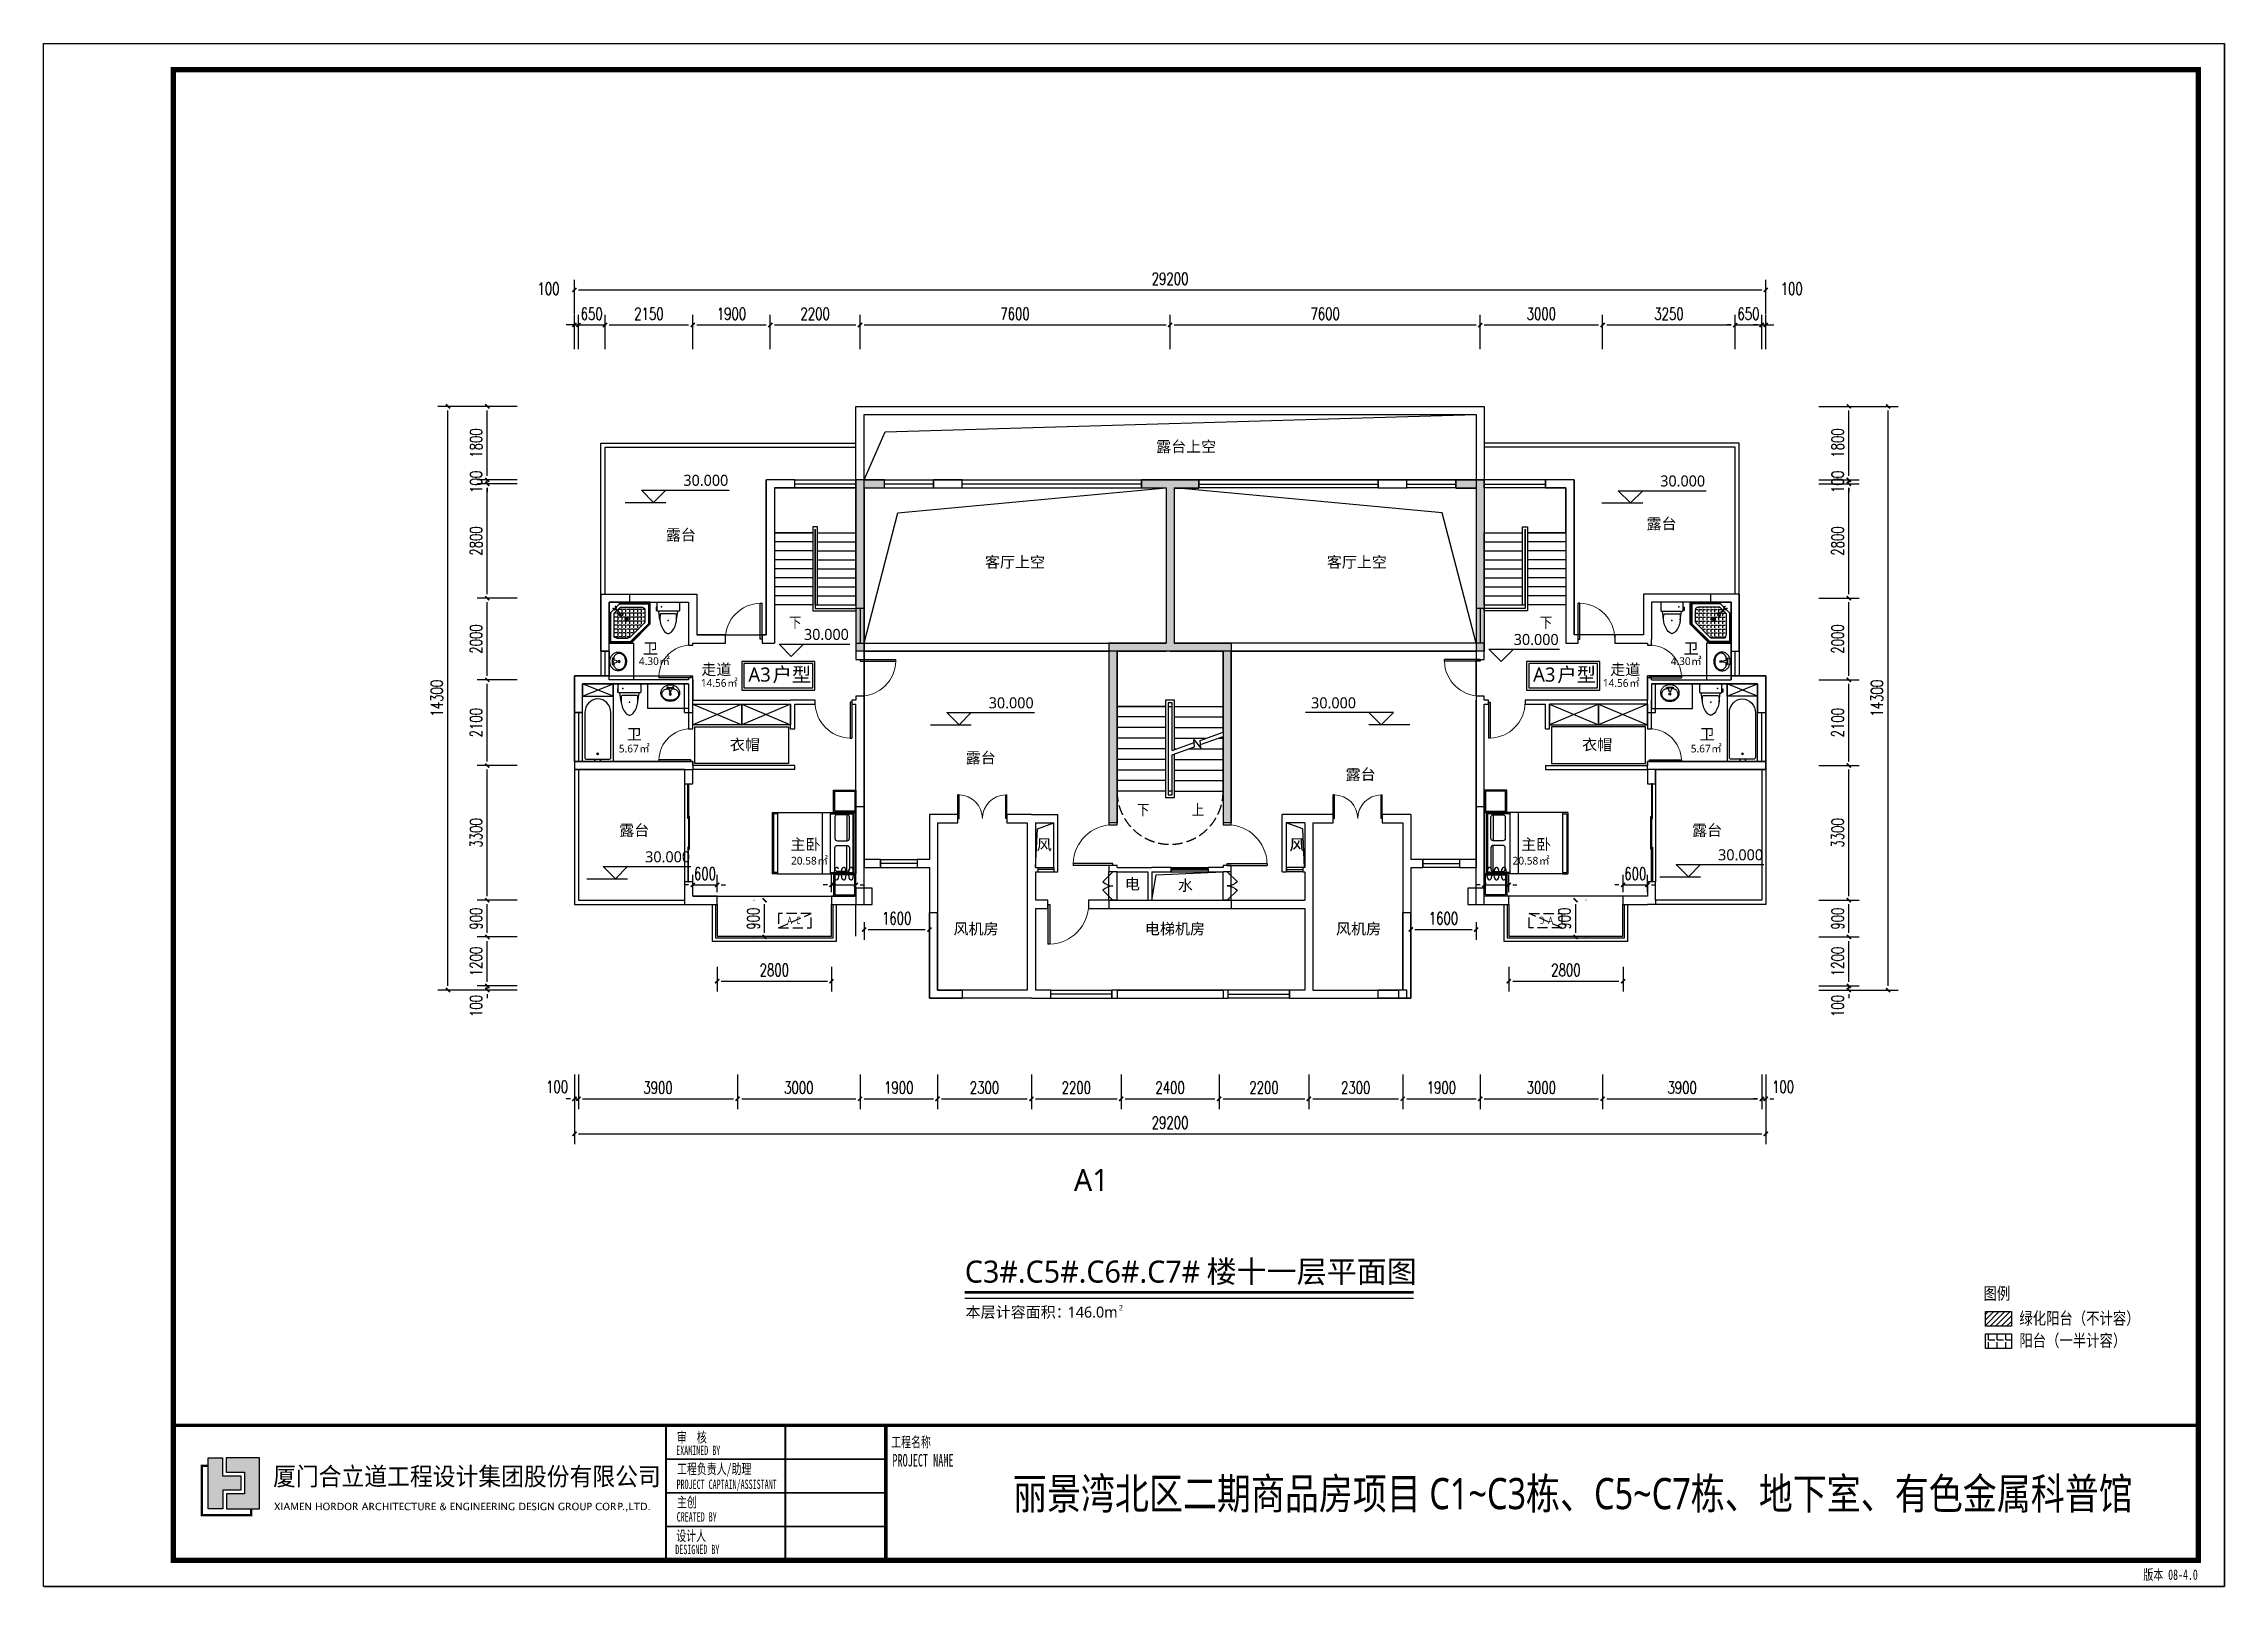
# Model space of a CAD drawing. Extents: x -1988865 to -1884162, y -260022 to -208037.
# Drawn here: x -1988865 to -1935416, y -260022 to -222226 of the extents above; entities that cross this region are included whole.
import ezdxf

# ---------------------------------------------------------------- set-up
doc = ezdxf.new("R2010")
doc.units = 0
doc.header["$LTSCALE"] = 1000
doc.header["$MEASUREMENT"] = 0
for name, pattern in [('__DASH', [0.35, 0.25, -0.1]), ('DASH', [0.35, 0.25, -0.1]), ('DOTE', [2.42, 2, -0.2, 0.02, -0.2])]:
    doc.linetypes.add(name, pattern=pattern)
for name, color, linetype in [('AREA', 6, 'Continuous'), ('BALCONY', 6, 'Continuous'), ('COLUMN', 9, 'Continuous'), ('DIM_ELEV', 3, 'Continuous'), ('DIM_SYMB', 3, 'Continuous'), ('DOTE', 177, 'DOTE'), ('FURNITURE', 167, 'Continuous'), ('hordor_标准图框', 7, 'Continuous'), ('K_EQUIPMENT', 6, 'Continuous'), ('LINE', 21, 'Continuous'), ('LVTRY', 6, 'Continuous'), ('PUB_DIM', 3, 'Continuous'), ('PUB_HATCH', 8, 'Continuous'), ('PUB_TEXT', 7, 'Continuous'), ('R_NAME', 1, 'Continuous'), ('STAIR', 2, 'Continuous'), ('tk', 121, 'Continuous'), ('VHSoft_boundary', 7, 'Continuous'), ('WALL', 130, 'Continuous'), ('WINDOW', 153, 'Continuous')]:
    doc.layers.add(name, color=color, linetype=linetype)
doc.styles.add('_TCH_DIM_T3', font='SIMPLEX', dxfattribs={"width": 0.705882, "bigfont": 'GBCBIG'})
doc.styles.add('dim_font', font='tssdeng.shx', dxfattribs={"width": 0.7})
doc.styles.add('H', font='simhei.ttf', dxfattribs={"width": 0.7})
doc.styles.add('ROMANT', font='', dxfattribs={"height": 2.6987})
doc.styles.add('XIAD3', font='')
doc.styles.add('公司名称', font='msyh.ttf', dxfattribs={"width": 0.8, "height": 3.5})
doc.styles.add('宋体字', font='msyh.ttf')
doc.styles.add('微软雅黑', font='msyh.ttf')
doc.styles.add('黑体', font='simhei.ttf', dxfattribs={"width": 0.85, "height": 10})
doc.styles.get('ROMANT').set_extended_font_data('SimSun')
doc.styles.get('XIAD3').set_extended_font_data('SimSun')
doc.dimstyles.new('_TCH_ARCH&&100', dxfattribs={"dimtxt": 297.5, "dimasz": 100, "dimexe": 250, "dimexo": 300, "dimgap": 126.25, "dimtad": 1, "dimdec": 0, "dimzin": 0, "dimdsep": 46, "dimtxsty": '_TCH_DIM_T3', "dimblk": '0912-_ArchTick', "dimcen": 0.09, "dimclrt": 7, "dimazin": 2, "dimtfac": 1, "dimtdec": 0, "dimtix": 1, "dimtmove": 2, "dimatfit": 3, "dimfxl": 1, "dimtolj": 1, "dimtzin": 0, "dimarcsym": 0})

msp = doc.modelspace()

# ---------------------------------------------------------------- texts
at = {"layer": 'PUB_TEXT'}
for s, height, style, p in [('30.000', 270, '宋体字', (-1973184.2, -233059.1)), ('30.000', 270, '宋体字', (-1949242.6, -233074.6)), ('30.000', 270, '宋体字', (-1970228.8, -236834.6)), ('30.000', 270, '宋体字', (-1952832.6, -236958.6)), ('30.000', 270, '宋体字', (-1965699.9, -238510.6)), ('30.000', 270, '宋体字', (-1957798.9, -238510.6)), ('30.000', 270, '宋体字', (-1974121, -242283.1)), ('30.000', 270, '宋体字', (-1947823.3, -242233.9)), ('A1', 539.99, '微软雅黑', (-1963613.2, -250336.2)), ('C3#.C5#.C6#.C7#', 539.99, '微软雅黑', (-1966287, -252580.4)), ('楼十一层平面图', 539.99, '微软雅黑', (-1960363.9, -252580.4))]:
    msp.add_text(s, height=height, dxfattribs=dict(at, style=style)).set_placement(p)
at = {"layer": 'PUB_TEXT', "style": '黑体', "width": 0.85}
for s, p in [('下', (-1970595.1, -236537.4)), ('下', (-1952195.1, -236537.4)), ('下', (-1962070.1, -241127.4)), ('上', (-1960723.9, -241127.4))]:
    msp.add_text(s, height=262.9, dxfattribs=at).set_placement(p)
at = {"layer": 'R_NAME', "style": '宋体字'}
for s, height, p in [('露台上空', 270, (-1961598, -232233.3)), ('露台', 270, (-1973614.2, -234394.9)), ('露台', 270, (-1949577.9, -234121.9)), ('客厅上空', 270, (-1965794, -235061.3)), ('客厅上空', 270, (-1957414, -235061.3)), ('4.30', 189, (-1974274.7, -237448.7)), ('卫', 270, (-1974176.1, -237178.2)), ('㎡', 189, (-1973775, -237448.7)), ('4.30', 189, (-1948985.3, -237448.7)), ('卫', 270, (-1948671.3, -237178.2)), ('㎡', 189, (-1948485.5, -237448.7)), ('14.56', 189, (-1972757, -237982.9)), ('走道', 270, (-1972743.8, -237694.4)), ('㎡', 189, (-1972110.7, -237982.9)), ('14.56', 189, (-1950649.5, -237982.9)), ('走道', 270, (-1950466.9, -237694.4)), ('㎡', 189, (-1950003.2, -237982.9)), ('5.67', 189, (-1974766.6, -239591.1)), ('卫', 270, (-1974572.3, -239279)), ('卫', 270, (-1974572.3, -239279)), ('㎡', 189, (-1974266.9, -239591.1)), ('衣帽', 270, (-1972045.9, -239537.3)), ('衣帽', 270, (-1951155.8, -239537.3)), ('5.67', 189, (-1948493.3, -239591.1)), ('卫', 270, (-1948275.1, -239279)), ('卫', 270, (-1948275.1, -239279)), ('㎡', 189, (-1947993.6, -239591.1)), ('露台', 270, (-1966264.9, -239857.3)), ('露台', 270, (-1956952.8, -240263.3)), ('露台', 270, (-1974756.2, -241631.9)), ('露台', 270, (-1948461.5, -241631.9)), ('主卧', 270, (-1970559.4, -241979.2)), ('㎡', 189, (-1969899.3, -242337.7)), ('风', 270, (-1964525.7, -241985.4)), ('风', 270, (-1958332.9, -241985.4)), ('风', 270, (-1958324.9, -241985.4)), ('主卧', 270, (-1952651.7, -241979.2)), ('㎡', 189, (-1952214.6, -242337.7)), ('20.58', 189, (-1970545.6, -242337.7)), ('电', 270, (-1962363.8, -242948.9)), ('20.58', 189, (-1952860.9, -242337.7)), ('水', 270, (-1961065.3, -242980.4)), ('风机房', 270, (-1966563.6, -244047.5)), ('电梯机房', 270, (-1961873.5, -244047.5)), ('风机房', 270, (-1957188.8, -244047.5)), ('本层计容面积：', 270, (-1966267.8, -253437.6)), ('146.0m', 270, (-1963769, -253437.6)), ('2', 135, (-1962511.2, -253262.6))]:
    msp.add_text(s, height=height, dxfattribs=at).set_placement(p)
at = {"layer": 'R_NAME', "style": 'H', "width": 0.8}
for s, p in [('图例', (-1941319, -252995.2)), ('绿化阳台（不计容）', (-1940440.3, -253604.1)), ('阳台（一半计容）', (-1940440.3, -254149))]:
    msp.add_text(s, height=300, dxfattribs=at).set_placement(p)

# ---------------------------------------------------------------- blocks, each defined once
blk = doc.blocks.new('0912-0911-sdgeh5h43h55h')
at = {"layer": 'FURNITURE'}
for p, q in [((6183277, -683419), (6183277, -682790)), ((6184777, -682790), (6183277, -682790)), ((6184777, -682840), (6183277, -682840)), ((6184747, -682870), (6183307, -682870)), ((6183307, -683419), (6183307, -682870)), ((6183332, -683010), (6183969, -683010)), ((6184721, -683010), (6184085, -683010)), ((6184747, -683419), (6184747, -682870)), ((6184777, -684840), (6184777, -682790)), ((6184777, -683419), (6183277, -683419)), ((6183277, -684710), (6183277, -683419)), ((6184777, -683619), (6183277, -683619)), ((6184777, -684710), (6183277, -684710)), ((6183277, -684710), (6183277, -684840)), ((6184777, -684840), (6183277, -684840)), ((6183307, -684710), (6183307, -684810)), ((6184747, -684810), (6183307, -684810)), ((6184747, -684710), (6184747, -684810))]:
    blk.add_line(p, q, dxfattribs=at)
for points in [[(6182727, -683340), (6182727, -682790), (6183277, -682790), (6183277, -683340), (6182727, -683340), (6182727, -683160)], [(6185327, -683340), (6185327, -682790), (6184777, -682790), (6184777, -683340), (6185327, -683340), (6185327, -683160)]]:
    blk.add_lwpolyline(points, dxfattribs=at)
for points in [[(6182757, -683310), (6182757, -682820), (6183247, -682820), (6183247, -683310)], [(6185297, -683310), (6185297, -682820), (6184807, -682820), (6184807, -683310)]]:
    blk.add_lwpolyline(points, close=True, dxfattribs=at)
for points in [[(6183332, -683010), (6183332, -683245, 0.414214), (6183392, -683305), (6183909, -683305, 0.414214), (6183969, -683245), (6183969, -683010, 0.414214), (6183909, -682950), (6183392, -682950, 0.414214)], [(6184721, -683010), (6184721, -683245, -0.414214), (6184661, -683305), (6184144, -683305, -0.414214), (6184085, -683245), (6184085, -683010, -0.414214), (6184144, -682950), (6184661, -682950, -0.414214)]]:
    blk.add_lwpolyline(points, format="xyb", close=True, dxfattribs=at)
blk = doc.blocks.new('0912-0911-s1adf74asgasf')
at = {"layer": 'R_NAME'}
for points in [[(0, 700), (0, 0), (1790, 0), (1790, 700)], [(50, 650), (50, 50), (1740, 50), (1740, 650)]]:
    blk.add_lwpolyline(points, close=True, dxfattribs=at)
at = {"layer": 'R_NAME', "style": '宋体字'}
for s, p in [('A3', (159, 205)), ('户型', (751, 205))]:
    blk.add_text(s, height=347.1, dxfattribs=at).set_placement(p)
blk = doc.blocks.new('_FZHK')
blk.add_lwpolyline([(-0.5, -0.5), (0.5, -0.5), (0.5, 0.5), (-0.5, 0.5)], close=True)
blk = doc.blocks.new('0912-0911-dsf2w3e5r34')
at = {"layer": 'PUB_HATCH'}
for points in [[(756027, -706962), (755327, -706962), (755527, -707162), (756027, -707162)], [(755527, -707162), (755327, -706962), (755327, -711162), (755527, -711162)], [(763027, -707095), (763027, -706962), (762327, -706962), (762327, -707162), (762927, -707162)], [(763027, -707095), (762927, -707162), (762927, -711062), (763027, -711128), (763127, -711062), (763127, -707162)], [(763027, -707095), (763127, -707162), (763727, -707162), (763727, -706962), (763027, -706962)], [(770027, -707162), (770527, -707162), (770727, -706962), (770027, -706962)], [(770727, -706962), (770527, -707162), (770527, -711162), (770727, -711162)], [(763027, -711028), (762927, -710962), (761527, -710962), (761727, -711162), (763027, -711162)], [(761727, -711162), (761527, -710962), (761527, -715362), (761727, -715362)], [(763027, -711028), (763027, -711162), (764327, -711162), (764527, -710962), (763127, -710962)], [(764527, -710962), (764327, -711162), (764327, -715362), (764527, -715362)]]:
    blk.add_hatch(color=256, dxfattribs=at).paths.add_polyline_path(points)
at = {"layer": 'WALL'}
for p, q in [((756027, -706962), (755327, -706962)), ((755327, -706962), (755327, -711162)), ((756027, -707162), (756027, -706962)), ((763027, -706962), (762327, -706962)), ((762327, -707162), (762327, -706962)), ((763027, -706962), (763727, -706962)), ((763727, -706962), (763727, -707162)), ((770027, -706962), (770727, -706962)), ((770027, -706962), (770027, -707162)), ((770727, -706962), (770727, -711162)), ((756027, -707162), (755527, -707162)), ((755527, -707162), (755527, -711162)), ((762927, -707162), (762327, -707162)), ((762927, -707162), (762927, -710962)), ((763127, -707162), (763727, -707162)), ((763127, -707162), (763127, -710962)), ((770027, -707162), (770527, -707162)), ((770527, -707162), (770527, -711162)), ((749077, -711162), (749077, -709762)), ((749077, -709762), (749777, -709762)), ((749777, -709762), (749777, -709962)), ((776977, -709762), (776277, -709762)), ((776277, -709962), (776277, -709762)), ((776977, -711162), (776977, -709762)), ((749277, -711162), (749277, -709962)), ((749277, -709962), (749777, -709962)), ((776777, -709962), (776277, -709962)), ((776777, -711162), (776777, -709962)), ((749077, -711162), (749277, -711162)), ((755527, -711162), (755327, -711162)), ((762927, -710962), (761527, -710962)), ((761527, -710962), (761527, -715362)), ((763027, -711162), (761727, -711162)), ((761727, -711162), (761727, -715362)), ((763027, -711162), (764327, -711162)), ((763127, -710962), (764527, -710962)), ((764327, -711162), (764327, -715362)), ((764527, -710962), (764527, -715362)), ((770727, -711162), (770527, -711162)), ((776777, -711162), (776977, -711162)), ((748427, -712662), (748427, -711762)), ((748427, -711762), (751327, -711762)), ((751327, -712662), (751327, -711762)), ((777627, -711762), (774727, -711762)), ((774727, -712662), (774727, -711762)), ((777627, -712662), (777627, -711762)), ((748627, -712662), (748627, -711962)), ((748627, -711962), (751127, -711962)), ((751127, -712662), (751127, -711962)), ((777427, -711962), (774927, -711962)), ((774927, -712662), (774927, -711962)), ((777427, -712662), (777427, -711962)), ((748427, -712662), (748627, -712662)), ((751127, -712662), (751327, -712662)), ((774727, -712662), (774927, -712662)), ((777427, -712662), (777627, -712662)), ((748427, -713862), (751327, -713862)), ((748427, -713862), (748427, -714062)), ((748427, -714062), (751327, -714062)), ((751327, -713862), (751327, -714062)), ((777627, -713862), (774727, -713862)), ((774727, -714062), (774727, -713862)), ((777627, -714062), (774727, -714062)), ((777627, -714062), (777627, -713862)), ((755327, -716962), (755327, -714962)), ((755327, -714962), (755527, -714962)), ((755527, -716962), (755527, -714962)), ((770527, -716962), (770527, -714962)), ((770527, -714962), (770727, -714962)), ((770727, -716962), (770727, -714962)), ((761727, -715362), (761527, -715362)), ((764527, -715362), (764327, -715362)), ((761527, -717262), (764527, -717262)), ((761527, -717262), (761527, -717462)), ((764527, -717262), (764527, -717462)), ((757127, -719662), (757127, -717562)), ((757127, -717562), (757327, -717562)), ((757327, -719462), (757327, -717562)), ((761527, -717462), (764527, -717462)), ((768727, -719462), (768727, -717562)), ((768727, -717562), (768927, -717562)), ((768927, -719662), (768927, -717562)), ((757127, -719662), (757927, -719662)), ((757327, -719462), (757927, -719462)), ((757927, -719462), (757927, -719662)), ((761727, -719462), (764327, -719462)), ((761727, -719462), (761727, -719662)), ((761727, -719662), (764327, -719662)), ((764327, -719462), (764327, -719662)), ((768727, -719462), (768127, -719462)), ((768127, -719662), (768127, -719462)), ((768927, -719662), (768127, -719662))]:
    blk.add_line(p, q, dxfattribs=at)
at = {"layer": 'COLUMN', "xscale": 400, "yscale": 400, "zscale": 400}
blk.add_blockref('_FZHK', (755527, -717162), dxfattribs=at)
at = {"layer": 'COLUMN', "xscale": 400, "yscale": 400, "zscale": 400, "rotation": 90}
blk.add_blockref('_FZHK', (770527, -717162), dxfattribs=at)
blk = doc.blocks.new('0912-0911-A$C349D7921')
for points in [[(6.25, 6.28), (3.41, 6.28), (3.41, 9.12, 0.414214), (3.41, 9.12), (1.15, 9.12), (1.15, 1.13), (3.44, 1.13), (3.44, 4.04), (6.25, 4.04, -2.414214), (6.25, 4.04), (6.25, 6.28, -2.414214)], [(3.99, 9.12, 0.414214), (3.99, 9.12), (3.99, 6.85, 0.414214), (3.99, 6.85), (6.82, 6.85), (6.82, 3.47), (4.01, 3.47, 0.414214), (4.01, 3.47), (4.01, 1.13, 0.414214), (4.01, 1.13), (9.17, 1.13, 0.414214), (9.17, 1.13), (9.17, 9.12)], [(12.12, 1.66), (12.17, 1.73), (12.2, 1.78), (12.23, 1.82), (12.26, 1.87), (12.31, 1.95), (12.4, 2.08), (12.36, 2.08), (12.34, 2.08), (12.33, 2.08), (12.32, 2.08), (12.3, 2.08), (12.28, 2.08), (12.25, 2.08), (12.18, 1.98), (12.14, 1.92), (12.11, 1.88), (12.09, 1.85), (12.06, 1.81), (12.02, 1.75), (11.96, 1.65), (11.89, 1.75), (11.86, 1.81), (11.83, 1.85), (11.81, 1.88), (11.79, 1.92), (11.75, 1.98), (11.68, 2.08), (11.64, 2.08), (11.61, 2.08), (11.6, 2.08), (11.58, 2.08), (11.57, 2.08), (11.54, 2.08), (11.49, 2.08), (11.58, 1.95), (11.63, 1.87), (11.66, 1.82), (11.69, 1.77), (11.72, 1.72), (11.77, 1.64), (11.85, 1.51), (11.76, 1.38), (11.71, 1.3), (11.68, 1.25), (11.65, 1.2), (11.61, 1.15), (11.56, 1.07), (11.47, 0.94), (11.51, 0.94), (11.53, 0.94), (11.54, 0.94), (11.55, 0.94), (11.57, 0.94), (11.59, 0.94), (11.62, 0.94), (11.69, 1.04), (11.74, 1.11), (11.76, 1.15), (11.79, 1.18), (11.81, 1.22), (11.86, 1.29), (11.93, 1.39), (11.99, 1.29), (12.04, 1.22), (12.06, 1.18), (12.08, 1.15), (12.11, 1.11), (12.15, 1.04), (12.22, 0.94), (12.26, 0.94), (12.29, 0.94), (12.31, 0.94), (12.32, 0.94), (12.34, 0.94), (12.37, 0.94), (12.41, 0.94), (12.32, 1.07), (12.27, 1.16), (12.24, 1.21), (12.21, 1.25), (12.17, 1.31), (12.12, 1.39), (12.03, 1.53)], [(12.75, 1.65), (12.75, 1.82), (12.75, 2.08), (12.71, 2.08), (12.69, 2.08), (12.68, 2.08), (12.66, 2.08), (12.65, 2.08), (12.63, 2.08), (12.59, 2.08), (12.59, 1.82), (12.59, 1.65), (12.59, 1.55), (12.59, 1.47), (12.59, 1.36), (12.59, 1.2), (12.59, 0.94), (12.63, 0.94), (12.65, 0.94), (12.66, 0.94), (12.68, 0.94), (12.69, 0.94), (12.71, 0.94), (12.75, 0.94), (12.75, 1.2), (12.75, 1.36), (12.75, 1.47), (12.75, 1.55)], [(14.35, 2.08), (14.3, 2.08), (14.26, 2.08), (14.24, 2.08), (14.23, 2.08), (14.21, 2.08), (14.18, 2.08), (14.13, 2.08), (14.13, 1.82), (14.13, 1.65), (14.13, 1.55), (14.13, 1.47), (14.13, 1.36), (14.13, 1.2), (14.13, 0.94), (14.16, 0.94), (14.18, 0.94), (14.19, 0.94), (14.2, 0.94), (14.21, 0.94), (14.23, 0.94), (14.26, 0.94), (14.26, 1.15), (14.26, 1.28), (14.26, 1.37), (14.26, 1.44), (14.26, 1.52), (14.26, 1.65), (14.26, 1.87), (14.33, 1.67), (14.37, 1.55), (14.4, 1.47), (14.42, 1.41), (14.45, 1.33), (14.49, 1.21), (14.56, 1.01), (14.6, 1.01), (14.62, 1.01), (14.64, 1.01), (14.65, 1.01), (14.66, 1.01), (14.68, 1.01), (14.72, 1.01), (14.79, 1.21), (14.83, 1.33), (14.86, 1.41), (14.88, 1.47), (14.91, 1.55), (14.95, 1.67), (15.02, 1.86), (15.02, 1.65), (15.02, 1.52), (15.02, 1.43), (15.02, 1.37), (15.02, 1.28), (15.02, 1.15), (15.02, 0.94), (15.06, 0.94), (15.08, 0.94), (15.1, 0.94), (15.11, 0.94), (15.12, 0.94), (15.14, 0.94), (15.18, 0.94), (15.18, 1.2), (15.18, 1.36), (15.18, 1.47), (15.18, 1.55), (15.18, 1.65), (15.18, 1.82), (15.18, 2.08), (15.13, 2.08), (15.1, 2.08), (15.09, 2.08), (15.07, 2.08), (15.05, 2.08), (15.02, 2.08), (14.97, 2.08), (14.9, 1.87), (14.86, 1.75), (14.83, 1.67), (14.81, 1.6), (14.78, 1.52), (14.73, 1.4), (14.66, 1.19), (14.59, 1.4), (14.54, 1.52), (14.51, 1.6), (14.49, 1.67), (14.46, 1.75), (14.42, 1.87)], [(16.03, 1.54), (16.03, 1.56), (16.03, 1.59), (15.94, 1.59), (15.88, 1.59), (15.85, 1.59), (15.82, 1.59), (15.78, 1.59), (15.73, 1.59), (15.64, 1.59), (15.64, 1.67), (15.64, 1.72), (15.64, 1.76), (15.64, 1.78), (15.64, 1.82), (15.64, 1.87), (15.64, 1.96), (15.74, 1.96), (15.81, 1.96), (15.85, 1.96), (15.89, 1.96), (15.93, 1.96), (16, 1.96), (16.1, 1.96), (16.1, 1.98), (16.1, 2), (16.1, 2.01), (16.1, 2.02), (16.1, 2.03), (16.1, 2.05), (16.1, 2.08), (15.96, 2.08), (15.87, 2.08), (15.81, 2.08), (15.77, 2.08), (15.71, 2.08), (15.62, 2.08), (15.48, 2.08), (15.48, 1.82), (15.48, 1.65), (15.48, 1.55), (15.48, 1.47), (15.48, 1.36), (15.48, 1.2), (15.48, 0.94), (15.63, 0.94), (15.72, 0.94), (15.78, 0.94), (15.83, 0.94), (15.89, 0.94), (15.99, 0.94), (16.14, 0.94), (16.14, 0.96), (16.14, 0.98), (16.14, 0.99), (16.14, 1), (16.14, 1.01), (16.14, 1.03), (16.14, 1.06), (16.02, 1.06), (15.95, 1.06), (15.91, 1.06), (15.87, 1.06), (15.82, 1.06), (15.75, 1.06), (15.64, 1.06), (15.64, 1.15), (15.64, 1.21), (15.64, 1.25), (15.64, 1.28), (15.64, 1.31), (15.64, 1.37), (15.64, 1.46), (15.73, 1.46), (15.78, 1.46), (15.82, 1.46), (15.85, 1.46), (15.88, 1.46), (15.94, 1.46), (16.03, 1.46), (16.03, 1.49), (16.03, 1.51), (16.03, 1.52), (16.03, 1.53)], [(16.48, 2.08), (16.44, 2.08), (16.42, 2.08), (16.41, 2.08), (16.4, 2.08), (16.38, 2.08), (16.36, 2.08), (16.32, 2.08), (16.32, 1.82), (16.32, 1.65), (16.32, 1.55), (16.32, 1.47), (16.32, 1.36), (16.32, 1.2), (16.32, 0.94), (16.35, 0.94), (16.37, 0.94), (16.39, 0.94), (16.4, 0.94), (16.41, 0.94), (16.43, 0.94), (16.46, 0.94), (16.46, 1.14), (16.46, 1.27), (16.46, 1.35), (16.46, 1.41), (16.46, 1.49), (16.46, 1.62), (16.46, 1.82), (16.59, 1.62), (16.68, 1.49), (16.73, 1.41), (16.77, 1.35), (16.82, 1.27), (16.91, 1.14), (17.04, 0.94), (17.08, 0.94), (17.1, 0.94), (17.11, 0.94), (17.12, 0.94), (17.14, 0.94), (17.16, 0.94), (17.2, 0.94), (17.2, 1.2), (17.2, 1.36), (17.2, 1.47), (17.2, 1.55), (17.2, 1.65), (17.2, 1.82), (17.2, 2.08), (17.16, 2.08), (17.15, 2.08), (17.13, 2.08), (17.12, 2.08), (17.11, 2.08), (17.09, 2.08), (17.06, 2.08), (17.06, 1.87), (17.06, 1.75), (17.06, 1.67), (17.06, 1.6), (17.06, 1.52), (17.06, 1.4), (17.06, 1.19), (16.93, 1.4), (16.84, 1.52), (16.79, 1.6), (16.75, 1.67), (16.7, 1.75), (16.61, 1.87)], [(18.85, 1.65), (18.85, 1.82), (18.85, 2.08), (18.82, 2.08), (18.79, 2.08), (18.78, 2.08), (18.77, 2.08), (18.75, 2.08), (18.73, 2.08), (18.69, 2.08), (18.69, 1.97), (18.69, 1.9), (18.69, 1.86), (18.69, 1.82), (18.69, 1.78), (18.69, 1.71), (18.69, 1.6), (18.57, 1.6), (18.49, 1.6), (18.44, 1.6), (18.4, 1.6), (18.35, 1.6), (18.28, 1.6), (18.15, 1.6), (18.15, 1.71), (18.15, 1.78), (18.15, 1.82), (18.15, 1.86), (18.15, 1.9), (18.15, 1.97), (18.15, 2.08), (18.12, 2.08), (18.09, 2.08), (18.08, 2.08), (18.07, 2.08), (18.05, 2.08), (18.03, 2.08), (17.99, 2.08), (17.99, 1.82), (17.99, 1.65), (17.99, 1.55), (17.99, 1.47), (17.99, 1.36), (17.99, 1.2), (17.99, 0.94), (18.03, 0.94), (18.05, 0.94), (18.07, 0.94), (18.08, 0.94), (18.09, 0.94), (18.12, 0.94), (18.15, 0.94), (18.15, 1.06), (18.15, 1.14), (18.15, 1.19), (18.15, 1.23), (18.15, 1.27), (18.15, 1.35), (18.15, 1.48), (18.28, 1.48), (18.35, 1.48), (18.4, 1.48), (18.44, 1.48), (18.49, 1.48), (18.57, 1.48), (18.69, 1.48), (18.69, 1.35), (18.69, 1.27), (18.69, 1.23), (18.69, 1.19), (18.69, 1.14), (18.69, 1.06), (18.69, 0.94), (18.73, 0.94), (18.75, 0.94), (18.77, 0.94), (18.78, 0.94), (18.79, 0.94), (18.82, 0.94), (18.85, 0.94), (18.85, 1.2), (18.85, 1.36), (18.85, 1.47), (18.85, 1.55)], [(27.44, 1.57), (27.44, 1.62), (27.46, 1.68), (27.47, 1.73), (27.49, 1.77), (27.51, 1.82), (27.54, 1.85), (27.57, 1.89), (27.6, 1.92), (27.64, 1.94), (27.68, 1.96), (27.73, 1.97), (27.77, 1.98), (27.82, 1.98), (27.86, 1.98), (27.91, 1.97), (27.95, 1.96), (28, 1.95), (28.06, 1.94), (28.12, 1.92), (28.19, 1.89), (28.19, 1.93), (28.19, 1.95), (28.19, 1.96), (28.19, 1.97), (28.19, 1.99), (28.19, 2.01), (28.19, 2.04), (28.13, 2.06), (28.07, 2.07), (28.02, 2.08), (27.97, 2.09), (27.92, 2.1), (27.87, 2.1), (27.83, 2.1), (27.75, 2.1), (27.68, 2.09), (27.62, 2.07), (27.56, 2.05), (27.51, 2.02), (27.46, 1.99), (27.41, 1.95), (27.37, 1.9), (27.34, 1.85), (27.31, 1.79), (27.29, 1.73), (27.28, 1.66), (27.27, 1.58), (27.26, 1.51), (27.27, 1.43), (27.28, 1.35), (27.29, 1.29), (27.31, 1.22), (27.34, 1.17), (27.37, 1.11), (27.41, 1.07), (27.45, 1.03), (27.5, 0.99), (27.55, 0.96), (27.61, 0.94), (27.68, 0.92), (27.74, 0.91), (27.82, 0.91), (27.87, 0.91), (27.93, 0.92), (27.98, 0.93), (28.04, 0.94), (28.09, 0.96), (28.14, 0.98), (28.19, 1.01), (28.19, 1.04), (28.19, 1.06), (28.19, 1.07), (28.19, 1.08), (28.19, 1.09), (28.19, 1.1), (28.19, 1.13), (28.13, 1.11), (28.08, 1.08), (28.03, 1.07), (27.98, 1.05), (27.93, 1.04), (27.89, 1.04), (27.84, 1.03), (27.79, 1.04), (27.74, 1.04), (27.69, 1.06), (27.65, 1.08), (27.61, 1.1), (27.58, 1.13), (27.54, 1.16), (27.52, 1.2), (27.49, 1.24), (27.47, 1.28), (27.46, 1.33), (27.45, 1.39), (27.44, 1.44), (27.44, 1.5)], [(29.28, 1.65), (29.28, 1.82), (29.28, 2.08), (29.24, 2.08), (29.22, 2.08), (29.2, 2.08), (29.19, 2.08), (29.18, 2.08), (29.16, 2.08), (29.12, 2.08), (29.12, 1.97), (29.12, 1.9), (29.12, 1.86), (29.12, 1.82), (29.12, 1.78), (29.12, 1.71), (29.12, 1.6), (28.99, 1.6), (28.92, 1.6), (28.87, 1.6), (28.83, 1.6), (28.78, 1.6), (28.7, 1.6), (28.58, 1.6), (28.58, 1.71), (28.58, 1.78), (28.58, 1.82), (28.58, 1.86), (28.58, 1.9), (28.58, 1.97), (28.58, 2.08), (28.54, 2.08), (28.52, 2.08), (28.5, 2.08), (28.49, 2.08), (28.48, 2.08), (28.46, 2.08), (28.42, 2.08), (28.42, 1.82), (28.42, 1.65), (28.42, 1.55), (28.42, 1.47), (28.42, 1.36), (28.42, 1.2), (28.42, 0.94), (28.46, 0.94), (28.48, 0.94), (28.49, 0.94), (28.5, 0.94), (28.52, 0.94), (28.54, 0.94), (28.58, 0.94), (28.58, 1.06), (28.58, 1.14), (28.58, 1.19), (28.58, 1.23), (28.58, 1.27), (28.58, 1.35), (28.58, 1.48), (28.7, 1.48), (28.78, 1.48), (28.83, 1.48), (28.87, 1.48), (28.92, 1.48), (28.99, 1.48), (29.12, 1.48), (29.12, 1.35), (29.12, 1.27), (29.12, 1.23), (29.12, 1.19), (29.12, 1.14), (29.12, 1.06), (29.12, 0.94), (29.16, 0.94), (29.18, 0.94), (29.19, 0.94), (29.2, 0.94), (29.22, 0.94), (29.24, 0.94), (29.28, 0.94), (29.28, 1.2), (29.28, 1.36), (29.28, 1.47), (29.28, 1.55)], [(29.73, 1.65), (29.73, 1.82), (29.73, 2.08), (29.7, 2.08), (29.67, 2.08), (29.66, 2.08), (29.65, 2.08), (29.63, 2.08), (29.61, 2.08), (29.57, 2.08), (29.57, 1.82), (29.57, 1.65), (29.57, 1.55), (29.57, 1.47), (29.57, 1.36), (29.57, 1.2), (29.57, 0.94), (29.61, 0.94), (29.63, 0.94), (29.65, 0.94), (29.66, 0.94), (29.67, 0.94), (29.7, 0.94), (29.73, 0.94), (29.73, 1.2), (29.73, 1.36), (29.73, 1.47), (29.73, 1.55)], [(30.46, 1.96), (30.55, 1.96), (30.61, 1.96), (30.64, 1.96), (30.67, 1.96), (30.71, 1.96), (30.77, 1.96), (30.86, 1.96), (30.86, 1.98), (30.86, 2), (30.86, 2.01), (30.86, 2.02), (30.86, 2.03), (30.86, 2.05), (30.86, 2.08), (30.64, 2.08), (30.5, 2.08), (30.41, 2.08), (30.34, 2.08), (30.25, 2.08), (30.12, 2.08), (29.89, 2.08), (29.89, 2.05), (29.89, 2.03), (29.89, 2.02), (29.89, 2.01), (29.89, 2), (29.89, 1.98), (29.89, 1.96), (29.99, 1.96), (30.04, 1.96), (30.08, 1.96), (30.11, 1.96), (30.15, 1.96), (30.2, 1.96), (30.3, 1.96), (30.3, 1.72), (30.3, 1.57), (30.3, 1.48), (30.3, 1.41), (30.3, 1.32), (30.3, 1.17), (30.3, 0.94), (30.33, 0.94), (30.36, 0.94), (30.37, 0.94), (30.38, 0.94), (30.4, 0.94), (30.42, 0.94), (30.46, 0.94), (30.46, 1.17), (30.46, 1.32), (30.46, 1.41), (30.46, 1.48), (30.46, 1.57), (30.46, 1.72)], [(31.18, 1.67), (31.18, 1.72), (31.18, 1.76), (31.18, 1.78), (31.18, 1.82), (31.18, 1.87), (31.18, 1.96), (31.29, 1.96), (31.36, 1.96), (31.4, 1.96), (31.43, 1.96), (31.47, 1.96), (31.54, 1.96), (31.65, 1.96), (31.65, 1.98), (31.65, 2), (31.65, 2.01), (31.65, 2.02), (31.65, 2.03), (31.65, 2.05), (31.65, 2.08), (31.5, 2.08), (31.41, 2.08), (31.36, 2.08), (31.31, 2.08), (31.26, 2.08), (31.17, 2.08), (31.02, 2.08), (31.02, 1.82), (31.02, 1.65), (31.02, 1.55), (31.02, 1.47), (31.02, 1.36), (31.02, 1.2), (31.02, 0.94), (31.17, 0.94), (31.27, 0.94), (31.33, 0.94), (31.38, 0.94), (31.44, 0.94), (31.53, 0.94), (31.69, 0.94), (31.69, 0.96), (31.69, 0.98), (31.69, 0.99), (31.69, 1), (31.69, 1.01), (31.69, 1.03), (31.69, 1.06), (31.57, 1.06), (31.5, 1.06), (31.45, 1.06), (31.41, 1.06), (31.37, 1.06), (31.3, 1.06), (31.18, 1.06), (31.18, 1.15), (31.18, 1.21), (31.18, 1.25), (31.18, 1.28), (31.18, 1.31), (31.18, 1.37), (31.18, 1.46), (31.27, 1.46), (31.33, 1.46), (31.36, 1.46), (31.39, 1.46), (31.43, 1.46), (31.48, 1.46), (31.57, 1.46), (31.57, 1.49), (31.57, 1.51), (31.57, 1.52), (31.57, 1.53), (31.57, 1.54), (31.57, 1.56), (31.57, 1.59), (31.48, 1.59), (31.43, 1.59), (31.39, 1.59), (31.36, 1.59), (31.33, 1.59), (31.27, 1.59), (31.18, 1.59)], [(31.98, 1.5), (31.98, 1.57), (31.99, 1.62), (32, 1.68), (32.01, 1.73), (32.03, 1.77), (32.05, 1.82), (32.08, 1.85), (32.11, 1.89), (32.15, 1.92), (32.18, 1.94), (32.22, 1.96), (32.27, 1.97), (32.32, 1.98), (32.37, 1.98), (32.41, 1.98), (32.45, 1.97), (32.5, 1.96), (32.55, 1.95), (32.6, 1.94), (32.66, 1.92), (32.73, 1.89), (32.73, 1.93), (32.73, 1.95), (32.73, 1.96), (32.73, 1.97), (32.73, 1.99), (32.73, 2.01), (32.73, 2.04), (32.67, 2.06), (32.62, 2.07), (32.56, 2.08), (32.51, 2.09), (32.46, 2.1), (32.42, 2.1), (32.37, 2.1), (32.3, 2.1), (32.23, 2.09), (32.16, 2.07), (32.1, 2.05), (32.05, 2.02), (32, 1.99), (31.96, 1.95), (31.92, 1.9), (31.88, 1.85), (31.86, 1.79), (31.83, 1.73), (31.82, 1.66), (31.81, 1.58), (31.81, 1.51), (31.81, 1.43), (31.82, 1.35), (31.83, 1.29), (31.85, 1.22), (31.88, 1.17), (31.91, 1.11), (31.95, 1.07), (32, 1.03), (32.04, 0.99), (32.1, 0.96), (32.16, 0.94), (32.22, 0.92), (32.29, 0.91), (32.36, 0.91), (32.42, 0.91), (32.47, 0.92), (32.53, 0.93), (32.58, 0.94), (32.63, 0.96), (32.68, 0.98), (32.73, 1.01), (32.73, 1.04), (32.73, 1.06), (32.73, 1.07), (32.73, 1.08), (32.73, 1.09), (32.73, 1.1), (32.73, 1.13), (32.68, 1.11), (32.63, 1.08), (32.58, 1.07), (32.53, 1.05), (32.48, 1.04), (32.43, 1.04), (32.38, 1.03), (32.33, 1.04), (32.28, 1.04), (32.24, 1.06), (32.2, 1.08), (32.16, 1.1), (32.12, 1.13), (32.09, 1.16), (32.06, 1.2), (32.03, 1.24), (32.02, 1.28), (32, 1.33), (31.99, 1.39), (31.98, 1.44)], [(33.39, 1.96), (33.49, 1.96), (33.54, 1.96), (33.58, 1.96), (33.61, 1.96), (33.65, 1.96), (33.7, 1.96), (33.8, 1.96), (33.8, 1.98), (33.8, 2), (33.8, 2.01), (33.8, 2.02), (33.8, 2.03), (33.8, 2.05), (33.8, 2.08), (33.57, 2.08), (33.44, 2.08), (33.35, 2.08), (33.28, 2.08), (33.19, 2.08), (33.05, 2.08), (32.83, 2.08), (32.83, 2.05), (32.83, 2.03), (32.83, 2.02), (32.83, 2.01), (32.83, 2), (32.83, 1.98), (32.83, 1.96), (32.92, 1.96), (32.98, 1.96), (33.01, 1.96), (33.04, 1.96), (33.08, 1.96), (33.14, 1.96), (33.23, 1.96), (33.23, 1.72), (33.23, 1.57), (33.23, 1.48), (33.23, 1.41), (33.23, 1.32), (33.23, 1.17), (33.23, 0.94), (33.27, 0.94), (33.29, 0.94), (33.31, 0.94), (33.32, 0.94), (33.33, 0.94), (33.36, 0.94), (33.39, 0.94), (33.39, 1.17), (33.39, 1.32), (33.39, 1.41), (33.39, 1.48), (33.39, 1.57), (33.39, 1.72)], [(34.1, 1.69), (34.1, 1.75), (34.1, 1.81), (34.1, 1.91), (34.1, 2.08), (34.07, 2.08), (34.04, 2.08), (34.03, 2.08), (34.02, 2.08), (34, 2.08), (33.98, 2.08), (33.94, 2.08), (33.94, 1.91), (33.94, 1.81), (33.94, 1.75), (33.94, 1.69), (33.94, 1.63), (33.94, 1.53), (33.94, 1.36), (33.95, 1.3), (33.95, 1.24), (33.96, 1.19), (33.98, 1.14), (34, 1.09), (34.02, 1.06), (34.05, 1.02), (34.08, 0.99), (34.11, 0.97), (34.15, 0.95), (34.2, 0.93), (34.25, 0.92), (34.3, 0.91), (34.36, 0.91), (34.42, 0.91), (34.47, 0.92), (34.52, 0.93), (34.57, 0.95), (34.61, 0.97), (34.64, 0.99), (34.67, 1.02), (34.7, 1.05), (34.72, 1.09), (34.74, 1.13), (34.75, 1.18), (34.76, 1.23), (34.77, 1.29), (34.77, 1.36), (34.77, 1.52), (34.77, 1.63), (34.77, 1.69), (34.77, 1.74), (34.77, 1.81), (34.77, 1.91), (34.77, 2.08), (34.74, 2.08), (34.72, 2.08), (34.7, 2.08), (34.69, 2.08), (34.68, 2.08), (34.66, 2.08), (34.63, 2.08), (34.63, 1.91), (34.63, 1.81), (34.63, 1.74), (34.63, 1.69), (34.63, 1.63), (34.63, 1.52), (34.63, 1.36), (34.63, 1.31), (34.63, 1.26), (34.62, 1.22), (34.61, 1.19), (34.6, 1.16), (34.59, 1.13), (34.57, 1.11), (34.56, 1.09), (34.53, 1.07), (34.51, 1.06), (34.48, 1.05), (34.45, 1.04), (34.41, 1.04), (34.38, 1.03), (34.34, 1.04), (34.3, 1.04), (34.27, 1.05), (34.24, 1.06), (34.21, 1.07), (34.19, 1.09), (34.17, 1.11), (34.15, 1.14), (34.14, 1.16), (34.13, 1.2), (34.12, 1.23), (34.11, 1.27), (34.11, 1.31), (34.1, 1.36), (34.1, 1.53), (34.1, 1.63)], [(36.2, 1.67), (36.2, 1.72), (36.2, 1.76), (36.2, 1.78), (36.2, 1.82), (36.2, 1.87), (36.2, 1.96), (36.31, 1.96), (36.38, 1.96), (36.42, 1.96), (36.45, 1.96), (36.5, 1.96), (36.56, 1.96), (36.67, 1.96), (36.67, 1.98), (36.67, 2), (36.67, 2.01), (36.67, 2.02), (36.67, 2.03), (36.67, 2.05), (36.67, 2.08), (36.53, 2.08), (36.44, 2.08), (36.38, 2.08), (36.33, 2.08), (36.28, 2.08), (36.19, 2.08), (36.04, 2.08), (36.04, 1.82), (36.04, 1.65), (36.04, 1.55), (36.04, 1.47), (36.04, 1.36), (36.04, 1.2), (36.04, 0.94), (36.2, 0.94), (36.29, 0.94), (36.35, 0.94), (36.4, 0.94), (36.46, 0.94), (36.55, 0.94), (36.71, 0.94), (36.71, 0.96), (36.71, 0.98), (36.71, 0.99), (36.71, 1), (36.71, 1.01), (36.71, 1.03), (36.71, 1.06), (36.59, 1.06), (36.52, 1.06), (36.47, 1.06), (36.44, 1.06), (36.39, 1.06), (36.32, 1.06), (36.2, 1.06), (36.2, 1.15), (36.2, 1.21), (36.2, 1.25), (36.2, 1.28), (36.2, 1.31), (36.2, 1.37), (36.2, 1.46), (36.29, 1.46), (36.35, 1.46), (36.39, 1.46), (36.41, 1.46), (36.45, 1.46), (36.51, 1.46), (36.6, 1.46), (36.6, 1.49), (36.6, 1.51), (36.6, 1.52), (36.6, 1.53), (36.6, 1.54), (36.6, 1.56), (36.6, 1.59), (36.51, 1.59), (36.45, 1.59), (36.41, 1.59), (36.39, 1.59), (36.35, 1.59), (36.29, 1.59), (36.2, 1.59)], [(39.54, 1.54), (39.54, 1.56), (39.54, 1.59), (39.45, 1.59), (39.4, 1.59), (39.36, 1.59), (39.33, 1.59), (39.3, 1.59), (39.24, 1.59), (39.15, 1.59), (39.15, 1.67), (39.15, 1.72), (39.15, 1.76), (39.15, 1.78), (39.15, 1.82), (39.15, 1.87), (39.15, 1.96), (39.26, 1.96), (39.33, 1.96), (39.37, 1.96), (39.4, 1.96), (39.44, 1.96), (39.51, 1.96), (39.62, 1.96), (39.62, 1.98), (39.62, 2), (39.62, 2.01), (39.62, 2.02), (39.62, 2.03), (39.62, 2.05), (39.62, 2.08), (39.47, 2.08), (39.38, 2.08), (39.33, 2.08), (39.28, 2.08), (39.22, 2.08), (39.14, 2.08), (38.99, 2.08), (38.99, 1.82), (38.99, 1.65), (38.99, 1.55), (38.99, 1.47), (38.99, 1.36), (38.99, 1.2), (38.99, 0.94), (39.14, 0.94), (39.24, 0.94), (39.3, 0.94), (39.35, 0.94), (39.41, 0.94), (39.5, 0.94), (39.65, 0.94), (39.65, 0.96), (39.65, 0.98), (39.65, 0.99), (39.65, 1), (39.65, 1.01), (39.65, 1.03), (39.65, 1.06), (39.54, 1.06), (39.47, 1.06), (39.42, 1.06), (39.38, 1.06), (39.34, 1.06), (39.27, 1.06), (39.15, 1.06), (39.15, 1.15), (39.15, 1.21), (39.15, 1.25), (39.15, 1.28), (39.15, 1.31), (39.15, 1.37), (39.15, 1.46), (39.24, 1.46), (39.3, 1.46), (39.33, 1.46), (39.36, 1.46), (39.4, 1.46), (39.45, 1.46), (39.54, 1.46), (39.54, 1.49), (39.54, 1.51), (39.54, 1.52), (39.54, 1.53)], [(39.99, 2.08), (39.96, 2.08), (39.94, 2.08), (39.92, 2.08), (39.91, 2.08), (39.9, 2.08), (39.87, 2.08), (39.84, 2.08), (39.84, 1.82), (39.84, 1.65), (39.84, 1.55), (39.84, 1.47), (39.84, 1.36), (39.84, 1.2), (39.84, 0.94), (39.87, 0.94), (39.89, 0.94), (39.9, 0.94), (39.91, 0.94), (39.92, 0.94), (39.94, 0.94), (39.97, 0.94), (39.97, 1.14), (39.97, 1.27), (39.97, 1.35), (39.97, 1.41), (39.97, 1.49), (39.97, 1.62), (39.97, 1.82), (40.11, 1.62), (40.19, 1.49), (40.24, 1.41), (40.29, 1.35), (40.34, 1.27), (40.42, 1.14), (40.56, 0.94), (40.59, 0.94), (40.61, 0.94), (40.63, 0.94), (40.64, 0.94), (40.65, 0.94), (40.67, 0.94), (40.71, 0.94), (40.71, 1.2), (40.71, 1.36), (40.71, 1.47), (40.71, 1.55), (40.71, 1.65), (40.71, 1.82), (40.71, 2.08), (40.68, 2.08), (40.66, 2.08), (40.65, 2.08), (40.64, 2.08), (40.63, 2.08), (40.61, 2.08), (40.58, 2.08), (40.58, 1.87), (40.58, 1.75), (40.58, 1.67), (40.58, 1.6), (40.58, 1.52), (40.58, 1.4), (40.58, 1.19), (40.44, 1.4), (40.36, 1.52), (40.31, 1.6), (40.26, 1.67), (40.21, 1.75), (40.13, 1.87)], [(41.12, 1.39), (41.12, 1.44), (41.12, 1.51), (41.12, 1.57), (41.12, 1.63), (41.13, 1.68), (41.15, 1.73), (41.17, 1.78), (41.19, 1.82), (41.22, 1.86), (41.25, 1.89), (41.28, 1.92), (41.32, 1.94), (41.36, 1.96), (41.41, 1.97), (41.45, 1.98), (41.5, 1.98), (41.54, 1.98), (41.58, 1.97), (41.63, 1.96), (41.68, 1.95), (41.74, 1.94), (41.8, 1.92), (41.86, 1.89), (41.86, 1.93), (41.86, 1.95), (41.86, 1.96), (41.86, 1.97), (41.86, 1.99), (41.86, 2.01), (41.86, 2.04), (41.81, 2.06), (41.76, 2.07), (41.71, 2.08), (41.65, 2.09), (41.6, 2.1), (41.55, 2.1), (41.5, 2.1), (41.43, 2.1), (41.36, 2.09), (41.3, 2.07), (41.24, 2.05), (41.18, 2.02), (41.14, 1.99), (41.09, 1.95), (41.05, 1.9), (41.02, 1.85), (40.99, 1.79), (40.97, 1.73), (40.96, 1.66), (40.95, 1.59), (40.94, 1.51), (40.95, 1.43), (40.96, 1.35), (40.97, 1.29), (40.99, 1.22), (41.02, 1.16), (41.05, 1.11), (41.09, 1.07), (41.13, 1.02), (41.18, 0.99), (41.24, 0.96), (41.3, 0.94), (41.36, 0.92), (41.43, 0.91), (41.5, 0.91), (41.55, 0.91), (41.6, 0.92), (41.65, 0.92), (41.7, 0.93), (41.75, 0.94), (41.81, 0.95), (41.86, 0.97), (41.86, 1.08), (41.86, 1.14), (41.86, 1.18), (41.86, 1.22), (41.86, 1.26), (41.86, 1.32), (41.86, 1.43), (41.83, 1.43), (41.81, 1.43), (41.79, 1.43), (41.78, 1.43), (41.76, 1.43), (41.74, 1.43), (41.7, 1.43), (41.7, 1.34), (41.7, 1.29), (41.7, 1.26), (41.7, 1.23), (41.7, 1.2), (41.7, 1.15), (41.7, 1.06), (41.68, 1.05), (41.65, 1.05), (41.63, 1.04), (41.6, 1.04), (41.58, 1.04), (41.55, 1.03), (41.53, 1.03), (41.48, 1.04), (41.43, 1.04), (41.38, 1.06), (41.33, 1.07), (41.29, 1.1), (41.26, 1.13), (41.22, 1.16), (41.2, 1.2), (41.17, 1.24), (41.15, 1.28), (41.14, 1.33)], [(42.31, 1.65), (42.31, 1.82), (42.31, 2.08), (42.27, 2.08), (42.25, 2.08), (42.23, 2.08), (42.22, 2.08), (42.21, 2.08), (42.18, 2.08), (42.15, 2.08), (42.15, 1.82), (42.15, 1.65), (42.15, 1.55), (42.15, 1.47), (42.15, 1.36), (42.15, 1.2), (42.15, 0.94), (42.18, 0.94), (42.21, 0.94), (42.22, 0.94), (42.23, 0.94), (42.25, 0.94), (42.27, 0.94), (42.31, 0.94), (42.31, 1.2), (42.31, 1.36), (42.31, 1.47), (42.31, 1.55)], [(42.76, 2.08), (42.72, 2.08), (42.7, 2.08), (42.68, 2.08), (42.67, 2.08), (42.66, 2.08), (42.64, 2.08), (42.6, 2.08), (42.6, 1.82), (42.6, 1.65), (42.6, 1.55), (42.6, 1.47), (42.6, 1.36), (42.6, 1.2), (42.6, 0.94), (42.63, 0.94), (42.65, 0.94), (42.66, 0.94), (42.67, 0.94), (42.69, 0.94), (42.71, 0.94), (42.74, 0.94), (42.74, 1.14), (42.74, 1.27), (42.74, 1.35), (42.74, 1.41), (42.74, 1.49), (42.74, 1.62), (42.74, 1.82), (42.87, 1.62), (42.95, 1.49), (43.01, 1.41), (43.05, 1.35), (43.1, 1.27), (43.18, 1.14), (43.32, 0.94), (43.35, 0.94), (43.38, 0.94), (43.39, 0.94), (43.4, 0.94), (43.42, 0.94), (43.44, 0.94), (43.47, 0.94), (43.47, 1.2), (43.47, 1.36), (43.47, 1.47), (43.47, 1.55), (43.47, 1.65), (43.47, 1.82), (43.47, 2.08), (43.44, 2.08), (43.42, 2.08), (43.41, 2.08), (43.4, 2.08), (43.39, 2.08), (43.37, 2.08), (43.34, 2.08), (43.34, 1.87), (43.34, 1.75), (43.34, 1.67), (43.34, 1.6), (43.34, 1.52), (43.34, 1.4), (43.34, 1.19), (43.2, 1.4), (43.12, 1.52), (43.07, 1.6), (43.03, 1.67), (42.97, 1.75), (42.89, 1.87)], [(44.39, 1.98), (44.39, 2), (44.39, 2.01), (44.39, 2.02), (44.39, 2.03), (44.39, 2.05), (44.39, 2.08), (44.25, 2.08), (44.16, 2.08), (44.1, 2.08), (44.06, 2.08), (44, 2.08), (43.91, 2.08), (43.77, 2.08), (43.77, 1.82), (43.77, 1.65), (43.77, 1.55), (43.77, 1.47), (43.77, 1.36), (43.77, 1.2), (43.77, 0.94), (43.92, 0.94), (44.02, 0.94), (44.08, 0.94), (44.12, 0.94), (44.18, 0.94), (44.28, 0.94), (44.43, 0.94), (44.43, 0.96), (44.43, 0.98), (44.43, 0.99), (44.43, 1), (44.43, 1.01), (44.43, 1.03), (44.43, 1.06), (44.32, 1.06), (44.24, 1.06), (44.2, 1.06), (44.16, 1.06), (44.12, 1.06), (44.04, 1.06), (43.93, 1.06), (43.93, 1.15), (43.93, 1.21), (43.93, 1.25), (43.93, 1.28), (43.93, 1.31), (43.93, 1.37), (43.93, 1.46), (44.02, 1.46), (44.07, 1.46), (44.11, 1.46), (44.14, 1.46), (44.17, 1.46), (44.23, 1.46), (44.32, 1.46), (44.32, 1.49), (44.32, 1.51), (44.32, 1.52), (44.32, 1.53), (44.32, 1.54), (44.32, 1.56), (44.32, 1.59), (44.23, 1.59), (44.17, 1.59), (44.14, 1.59), (44.11, 1.59), (44.07, 1.59), (44.02, 1.59), (43.93, 1.59), (43.93, 1.67), (43.93, 1.72), (43.93, 1.76), (43.93, 1.78), (43.93, 1.82), (43.93, 1.87), (43.93, 1.96), (44.03, 1.96), (44.1, 1.96), (44.14, 1.96), (44.18, 1.96), (44.22, 1.96), (44.29, 1.96), (44.39, 1.96)], [(45.24, 2), (45.24, 2.01), (45.24, 2.02), (45.24, 2.03), (45.24, 2.05), (45.24, 2.08), (45.1, 2.08), (45.01, 2.08), (44.95, 2.08), (44.91, 2.08), (44.85, 2.08), (44.76, 2.08), (44.62, 2.08), (44.62, 1.82), (44.62, 1.65), (44.62, 1.55), (44.62, 1.47), (44.62, 1.36), (44.62, 1.2), (44.62, 0.94), (44.77, 0.94), (44.86, 0.94), (44.92, 0.94), (44.97, 0.94), (45.03, 0.94), (45.13, 0.94), (45.28, 0.94), (45.28, 0.96), (45.28, 0.98), (45.28, 0.99), (45.28, 1), (45.28, 1.01), (45.28, 1.03), (45.28, 1.06), (45.16, 1.06), (45.09, 1.06), (45.04, 1.06), (45.01, 1.06), (44.96, 1.06), (44.89, 1.06), (44.77, 1.06), (44.77, 1.15), (44.77, 1.21), (44.77, 1.25), (44.77, 1.28), (44.77, 1.31), (44.77, 1.37), (44.77, 1.46), (44.87, 1.46), (44.92, 1.46), (44.96, 1.46), (44.99, 1.46), (45.02, 1.46), (45.08, 1.46), (45.17, 1.46), (45.17, 1.49), (45.17, 1.51), (45.17, 1.52), (45.17, 1.53), (45.17, 1.54), (45.17, 1.56), (45.17, 1.59), (45.08, 1.59), (45.02, 1.59), (44.99, 1.59), (44.96, 1.59), (44.92, 1.59), (44.87, 1.59), (44.77, 1.59), (44.77, 1.67), (44.77, 1.72), (44.77, 1.76), (44.77, 1.78), (44.77, 1.82), (44.77, 1.87), (44.77, 1.96), (44.88, 1.96), (44.95, 1.96), (44.99, 1.96), (45.03, 1.96), (45.07, 1.96), (45.13, 1.96), (45.24, 1.96), (45.24, 1.98)], [(46.62, 1.82), (46.62, 2.08), (46.58, 2.08), (46.56, 2.08), (46.54, 2.08), (46.53, 2.08), (46.52, 2.08), (46.49, 2.08), (46.46, 2.08), (46.46, 1.82), (46.46, 1.65), (46.46, 1.55), (46.46, 1.47), (46.46, 1.36), (46.46, 1.2), (46.46, 0.94), (46.49, 0.94), (46.52, 0.94), (46.53, 0.94), (46.54, 0.94), (46.56, 0.94), (46.58, 0.94), (46.62, 0.94), (46.62, 1.2), (46.62, 1.36), (46.62, 1.47), (46.62, 1.55), (46.62, 1.65)], [(47.07, 2.08), (47.03, 2.08), (47.01, 2.08), (46.99, 2.08), (46.98, 2.08), (46.97, 2.08), (46.95, 2.08), (46.91, 2.08), (46.91, 1.82), (46.91, 1.65), (46.91, 1.55), (46.91, 1.47), (46.91, 1.36), (46.91, 1.2), (46.91, 0.94), (46.94, 0.94), (46.96, 0.94), (46.97, 0.94), (46.98, 0.94), (47, 0.94), (47.02, 0.94), (47.05, 0.94), (47.05, 1.14), (47.05, 1.27), (47.05, 1.35), (47.05, 1.41), (47.05, 1.49), (47.05, 1.62), (47.05, 1.82), (47.18, 1.62), (47.26, 1.49), (47.32, 1.41), (47.36, 1.35), (47.41, 1.27), (47.49, 1.14), (47.63, 0.94), (47.66, 0.94), (47.69, 0.94), (47.7, 0.94), (47.71, 0.94), (47.73, 0.94), (47.75, 0.94), (47.78, 0.94), (47.78, 1.2), (47.78, 1.36), (47.78, 1.47), (47.78, 1.55), (47.78, 1.65), (47.78, 1.82), (47.78, 2.08), (47.75, 2.08), (47.73, 2.08), (47.72, 2.08), (47.71, 2.08), (47.7, 2.08), (47.68, 2.08), (47.65, 2.08), (47.65, 1.87), (47.65, 1.75), (47.65, 1.67), (47.65, 1.6), (47.65, 1.52), (47.65, 1.4), (47.65, 1.19), (47.51, 1.4), (47.43, 1.52), (47.38, 1.6), (47.34, 1.67), (47.28, 1.75), (47.2, 1.87)], [(48.22, 1.73), (48.24, 1.78), (48.26, 1.82), (48.29, 1.86), (48.32, 1.89), (48.36, 1.92), (48.39, 1.94), (48.43, 1.96), (48.48, 1.97), (48.53, 1.98), (48.58, 1.98), (48.61, 1.98), (48.66, 1.97), (48.7, 1.96), (48.76, 1.95), (48.81, 1.94), (48.87, 1.92), (48.94, 1.89), (48.94, 1.93), (48.94, 1.95), (48.94, 1.96), (48.94, 1.97), (48.94, 1.99), (48.94, 2.01), (48.94, 2.04), (48.88, 2.06), (48.83, 2.07), (48.78, 2.08), (48.73, 2.09), (48.68, 2.1), (48.63, 2.1), (48.58, 2.1), (48.5, 2.1), (48.43, 2.09), (48.37, 2.07), (48.31, 2.05), (48.26, 2.02), (48.21, 1.99), (48.16, 1.95), (48.12, 1.9), (48.09, 1.85), (48.06, 1.79), (48.04, 1.73), (48.03, 1.66), (48.02, 1.59), (48.02, 1.51), (48.02, 1.43), (48.03, 1.35), (48.04, 1.29), (48.06, 1.22), (48.09, 1.16), (48.12, 1.11), (48.16, 1.07), (48.21, 1.02), (48.25, 0.99), (48.31, 0.96), (48.37, 0.94), (48.43, 0.92), (48.5, 0.91), (48.58, 0.91), (48.62, 0.91), (48.67, 0.92), (48.72, 0.92), (48.77, 0.93), (48.82, 0.94), (48.88, 0.95), (48.94, 0.97), (48.94, 1.08), (48.94, 1.14), (48.94, 1.18), (48.94, 1.22), (48.94, 1.26), (48.94, 1.32), (48.94, 1.43), (48.9, 1.43), (48.88, 1.43), (48.86, 1.43), (48.85, 1.43), (48.84, 1.43), (48.81, 1.43), (48.78, 1.43), (48.78, 1.34), (48.78, 1.29), (48.78, 1.26), (48.78, 1.23), (48.78, 1.2), (48.78, 1.15), (48.78, 1.06), (48.75, 1.05), (48.73, 1.05), (48.7, 1.04), (48.67, 1.04), (48.65, 1.04), (48.63, 1.03), (48.6, 1.03), (48.55, 1.04), (48.5, 1.04), (48.45, 1.06), (48.41, 1.07), (48.37, 1.1), (48.33, 1.13), (48.3, 1.16), (48.27, 1.2), (48.24, 1.24), (48.22, 1.28), (48.21, 1.33), (48.2, 1.39), (48.19, 1.44), (48.19, 1.51), (48.19, 1.57), (48.2, 1.63), (48.21, 1.68)], [(51.06, 1.96), (51.17, 1.96), (51.24, 1.96), (51.28, 1.96), (51.31, 1.96), (51.35, 1.96), (51.42, 1.96), (51.53, 1.96), (51.53, 1.98), (51.53, 2), (51.53, 2.01), (51.53, 2.02), (51.53, 2.03), (51.53, 2.05), (51.53, 2.08), (51.38, 2.08), (51.29, 2.08), (51.24, 2.08), (51.19, 2.08), (51.14, 2.08), (51.05, 2.08), (50.9, 2.08), (50.9, 1.82), (50.9, 1.65), (50.9, 1.55), (50.9, 1.47), (50.9, 1.36), (50.9, 1.2), (50.9, 0.94), (51.05, 0.94), (51.15, 0.94), (51.21, 0.94), (51.26, 0.94), (51.32, 0.94), (51.41, 0.94), (51.57, 0.94), (51.57, 0.96), (51.57, 0.98), (51.57, 0.99), (51.57, 1), (51.57, 1.01), (51.57, 1.03), (51.57, 1.06), (51.45, 1.06), (51.38, 1.06), (51.33, 1.06), (51.3, 1.06), (51.25, 1.06), (51.18, 1.06), (51.06, 1.06), (51.06, 1.15), (51.06, 1.21), (51.06, 1.25), (51.06, 1.28), (51.06, 1.31), (51.06, 1.37), (51.06, 1.46), (51.15, 1.46), (51.21, 1.46), (51.24, 1.46), (51.27, 1.46), (51.31, 1.46), (51.36, 1.46), (51.45, 1.46), (51.45, 1.49), (51.45, 1.51), (51.45, 1.52), (51.45, 1.53), (51.45, 1.54), (51.45, 1.56), (51.45, 1.59), (51.36, 1.59), (51.31, 1.59), (51.27, 1.59), (51.24, 1.59), (51.21, 1.59), (51.15, 1.59), (51.06, 1.59), (51.06, 1.67), (51.06, 1.72), (51.06, 1.76), (51.06, 1.78), (51.06, 1.82), (51.06, 1.87)], [(52.09, 1.59), (52.08, 1.59), (52.07, 1.6), (52.06, 1.6), (52.06, 1.6), (52.05, 1.61), (52.03, 1.62), (52, 1.64), (51.97, 1.65), (51.95, 1.67), (51.93, 1.68), (51.91, 1.7), (51.9, 1.71), (51.89, 1.73), (51.88, 1.74), (51.87, 1.75), (51.86, 1.77), (51.85, 1.78), (51.85, 1.79), (51.85, 1.81), (51.85, 1.83), (51.85, 1.84), (51.85, 1.86), (51.86, 1.88), (51.86, 1.89), (51.87, 1.91), (51.89, 1.92), (51.9, 1.94), (51.92, 1.95), (51.93, 1.96), (51.95, 1.97), (51.97, 1.97), (51.99, 1.98), (52.01, 1.98), (52.03, 1.98), (52.06, 1.98), (52.09, 1.97), (52.12, 1.97), (52.16, 1.96), (52.2, 1.94), (52.24, 1.93), (52.29, 1.91), (52.29, 1.94), (52.29, 1.96), (52.29, 1.97), (52.29, 1.99), (52.29, 2), (52.29, 2.02), (52.29, 2.05), (52.25, 2.07), (52.21, 2.08), (52.17, 2.09), (52.13, 2.09), (52.09, 2.1), (52.06, 2.1), (52.02, 2.1), (51.98, 2.1), (51.94, 2.1), (51.9, 2.09), (51.87, 2.07), (51.84, 2.06), (51.81, 2.04), (51.78, 2.02), (51.76, 1.99), (51.74, 1.97), (51.72, 1.94), (51.71, 1.91), (51.7, 1.87), (51.69, 1.84), (51.69, 1.8), (51.69, 1.77), (51.69, 1.75), (51.7, 1.72), (51.71, 1.7), (51.72, 1.68), (51.73, 1.65), (51.75, 1.63), (51.77, 1.61), (51.79, 1.59), (51.81, 1.57), (51.84, 1.54), (51.87, 1.52), (51.91, 1.5), (51.95, 1.48), (51.97, 1.47), (51.98, 1.46), (51.99, 1.45), (51.99, 1.45), (52, 1.45), (52.01, 1.44), (52.03, 1.43), (52.05, 1.41), (52.08, 1.4), (52.1, 1.38), (52.12, 1.37), (52.14, 1.35), (52.15, 1.34), (52.17, 1.33), (52.18, 1.31), (52.18, 1.3), (52.19, 1.28), (52.2, 1.27), (52.2, 1.25), (52.2, 1.23), (52.2, 1.21), (52.2, 1.19), (52.2, 1.17), (52.19, 1.15), (52.18, 1.13), (52.17, 1.11), (52.16, 1.1), (52.15, 1.08), (52.13, 1.07), (52.11, 1.06), (52.09, 1.05), (52.07, 1.04), (52.04, 1.04), (52.02, 1.04), (51.99, 1.03), (51.96, 1.04), (51.92, 1.04), (51.87, 1.05), (51.83, 1.06), (51.78, 1.08), (51.73, 1.1), (51.68, 1.12), (51.68, 1.08), (51.68, 1.06), (51.68, 1.05), (51.68, 1.03), (51.68, 1.02), (51.68, 1), (51.68, 0.96), (51.73, 0.95), (51.77, 0.94), (51.82, 0.93), (51.86, 0.92), (51.9, 0.92), (51.93, 0.91), (51.97, 0.91), (52.02, 0.91), (52.06, 0.92), (52.11, 0.93), (52.15, 0.94), (52.19, 0.96), (52.22, 0.98), (52.25, 1), (52.28, 1.03), (52.31, 1.06), (52.33, 1.09), (52.34, 1.12), (52.35, 1.16), (52.36, 1.2), (52.36, 1.24), (52.36, 1.27), (52.36, 1.3), (52.35, 1.32), (52.34, 1.35), (52.33, 1.37), (52.32, 1.4), (52.31, 1.42), (52.29, 1.44), (52.27, 1.46), (52.24, 1.48), (52.21, 1.51), (52.18, 1.53), (52.15, 1.55), (52.11, 1.58)], [(52.76, 1.65), (52.76, 1.82), (52.76, 2.08), (52.72, 2.08), (52.7, 2.08), (52.68, 2.08), (52.67, 2.08), (52.66, 2.08), (52.63, 2.08), (52.6, 2.08), (52.6, 1.82), (52.6, 1.65), (52.6, 1.55), (52.6, 1.47), (52.6, 1.36), (52.6, 1.2), (52.6, 0.94), (52.63, 0.94), (52.66, 0.94), (52.67, 0.94), (52.68, 0.94), (52.7, 0.94), (52.72, 0.94), (52.76, 0.94), (52.76, 1.2), (52.76, 1.36), (52.76, 1.47), (52.76, 1.55)], [(53.2, 1.28), (53.18, 1.33), (53.17, 1.39), (53.16, 1.44), (53.16, 1.51), (53.16, 1.57), (53.17, 1.63), (53.18, 1.68), (53.19, 1.73), (53.21, 1.78), (53.24, 1.82), (53.26, 1.86), (53.29, 1.89), (53.33, 1.92), (53.37, 1.94), (53.41, 1.96), (53.45, 1.97), (53.5, 1.98), (53.55, 1.98), (53.59, 1.98), (53.63, 1.97), (53.68, 1.96), (53.73, 1.95), (53.79, 1.94), (53.85, 1.92), (53.91, 1.89), (53.91, 1.93), (53.91, 1.95), (53.91, 1.96), (53.91, 1.97), (53.91, 1.99), (53.91, 2.01), (53.91, 2.04), (53.86, 2.06), (53.8, 2.07), (53.75, 2.08), (53.7, 2.09), (53.65, 2.1), (53.6, 2.1), (53.55, 2.1), (53.48, 2.1), (53.41, 2.09), (53.34, 2.07), (53.28, 2.05), (53.23, 2.02), (53.18, 1.99), (53.14, 1.95), (53.1, 1.9), (53.06, 1.85), (53.04, 1.79), (53.02, 1.73), (53, 1.66), (52.99, 1.59), (52.99, 1.51), (52.99, 1.43), (53, 1.35), (53.02, 1.29), (53.04, 1.22), (53.06, 1.16), (53.1, 1.11), (53.13, 1.07), (53.18, 1.02), (53.23, 0.99), (53.28, 0.96), (53.34, 0.94), (53.41, 0.92), (53.48, 0.91), (53.55, 0.91), (53.6, 0.91), (53.64, 0.92), (53.69, 0.92), (53.74, 0.93), (53.8, 0.94), (53.85, 0.95), (53.91, 0.97), (53.91, 1.08), (53.91, 1.14), (53.91, 1.18), (53.91, 1.22), (53.91, 1.26), (53.91, 1.32), (53.91, 1.43), (53.87, 1.43), (53.85, 1.43), (53.84, 1.43), (53.82, 1.43), (53.81, 1.43), (53.79, 1.43), (53.75, 1.43), (53.75, 1.34), (53.75, 1.29), (53.75, 1.26), (53.75, 1.23), (53.75, 1.2), (53.75, 1.15), (53.75, 1.06), (53.72, 1.05), (53.7, 1.05), (53.67, 1.04), (53.65, 1.04), (53.62, 1.04), (53.6, 1.03), (53.58, 1.03), (53.52, 1.04), (53.47, 1.04), (53.42, 1.06), (53.38, 1.07), (53.34, 1.1), (53.3, 1.13), (53.27, 1.16), (53.24, 1.2), (53.22, 1.24)], [(54.35, 2.08), (54.31, 2.08), (54.29, 2.08), (54.28, 2.08), (54.27, 2.08), (54.25, 2.08), (54.23, 2.08), (54.19, 2.08), (54.19, 1.82), (54.19, 1.65), (54.19, 1.55), (54.19, 1.47), (54.19, 1.36), (54.19, 1.2), (54.19, 0.94), (54.22, 0.94), (54.24, 0.94), (54.26, 0.94), (54.27, 0.94), (54.28, 0.94), (54.3, 0.94), (54.33, 0.94), (54.33, 1.14), (54.33, 1.27), (54.33, 1.35), (54.33, 1.41), (54.33, 1.49), (54.33, 1.62), (54.33, 1.82), (54.46, 1.62), (54.55, 1.49), (54.6, 1.41), (54.64, 1.35), (54.69, 1.27), (54.78, 1.14), (54.91, 0.94), (54.95, 0.94), (54.97, 0.94), (54.98, 0.94), (54.99, 0.94), (55.01, 0.94), (55.03, 0.94), (55.06, 0.94), (55.06, 1.2), (55.06, 1.36), (55.06, 1.47), (55.06, 1.55), (55.06, 1.65), (55.06, 1.82), (55.06, 2.08), (55.03, 2.08), (55.01, 2.08), (55, 2.08), (54.99, 2.08), (54.98, 2.08), (54.96, 2.08), (54.93, 2.08), (54.93, 1.87), (54.93, 1.75), (54.93, 1.67), (54.93, 1.6), (54.93, 1.52), (54.93, 1.4), (54.93, 1.19), (54.8, 1.4), (54.71, 1.52), (54.66, 1.6), (54.62, 1.67), (54.57, 1.75), (54.48, 1.87)], [(55.97, 1.51), (55.98, 1.57), (55.98, 1.63), (55.99, 1.68), (56.01, 1.73), (56.03, 1.78), (56.05, 1.82), (56.08, 1.86), (56.11, 1.89), (56.14, 1.92), (56.18, 1.94), (56.22, 1.96), (56.26, 1.97), (56.31, 1.98), (56.36, 1.98), (56.4, 1.98), (56.44, 1.97), (56.49, 1.96), (56.54, 1.95), (56.6, 1.94), (56.66, 1.92), (56.72, 1.89), (56.72, 1.93), (56.72, 1.95), (56.72, 1.96), (56.72, 1.97), (56.72, 1.99), (56.72, 2.01), (56.72, 2.04), (56.67, 2.06), (56.62, 2.07), (56.56, 2.08), (56.51, 2.09), (56.46, 2.1), (56.41, 2.1), (56.36, 2.1), (56.29, 2.1), (56.22, 2.09), (56.16, 2.07), (56.1, 2.05), (56.04, 2.02), (55.99, 1.99), (55.95, 1.95), (55.91, 1.9), (55.88, 1.85), (55.85, 1.79), (55.83, 1.73), (55.81, 1.66), (55.8, 1.59), (55.8, 1.51), (55.8, 1.43), (55.81, 1.35), (55.83, 1.29), (55.85, 1.22), (55.88, 1.16), (55.91, 1.11), (55.95, 1.07), (55.99, 1.02), (56.04, 0.99), (56.09, 0.96), (56.15, 0.94), (56.22, 0.92), (56.29, 0.91), (56.36, 0.91), (56.41, 0.91), (56.45, 0.92), (56.5, 0.92), (56.56, 0.93), (56.61, 0.94), (56.66, 0.95), (56.72, 0.97), (56.72, 1.08), (56.72, 1.14), (56.72, 1.18), (56.72, 1.22), (56.72, 1.26), (56.72, 1.32), (56.72, 1.43), (56.69, 1.43), (56.66, 1.43), (56.65, 1.43), (56.64, 1.43), (56.62, 1.43), (56.6, 1.43), (56.56, 1.43), (56.56, 1.34), (56.56, 1.29), (56.56, 1.26), (56.56, 1.23), (56.56, 1.2), (56.56, 1.15), (56.56, 1.06), (56.54, 1.05), (56.51, 1.05), (56.48, 1.04), (56.46, 1.04), (56.44, 1.04), (56.41, 1.03), (56.39, 1.03), (56.33, 1.04), (56.28, 1.04), (56.24, 1.06), (56.19, 1.07), (56.15, 1.1), (56.12, 1.13), (56.08, 1.16), (56.05, 1.2), (56.03, 1.24), (56.01, 1.28), (55.99, 1.33), (55.98, 1.39), (55.98, 1.44)], [(59.36, 1.63), (59.36, 1.69), (59.36, 1.75), (59.36, 1.81), (59.36, 1.91), (59.36, 2.08), (59.33, 2.08), (59.3, 2.08), (59.29, 2.08), (59.28, 2.08), (59.26, 2.08), (59.24, 2.08), (59.2, 2.08), (59.2, 1.91), (59.2, 1.81), (59.2, 1.75), (59.2, 1.69), (59.2, 1.63), (59.2, 1.53), (59.2, 1.36), (59.21, 1.3), (59.21, 1.24), (59.22, 1.19), (59.24, 1.14), (59.26, 1.09), (59.28, 1.06), (59.31, 1.02), (59.34, 0.99), (59.37, 0.97), (59.41, 0.95), (59.46, 0.93), (59.51, 0.92), (59.56, 0.91), (59.62, 0.91), (59.68, 0.91), (59.73, 0.92), (59.78, 0.93), (59.83, 0.95), (59.86, 0.97), (59.9, 0.99), (59.93, 1.02), (59.95, 1.05), (59.98, 1.09), (59.99, 1.13), (60.01, 1.18), (60.02, 1.23), (60.02, 1.29), (60.03, 1.36), (60.03, 1.52), (60.03, 1.63), (60.03, 1.69), (60.03, 1.74), (60.03, 1.81), (60.03, 1.91), (60.03, 2.08), (59.99, 2.08), (59.98, 2.08), (59.96, 2.08), (59.95, 2.08), (59.94, 2.08), (59.92, 2.08), (59.89, 2.08), (59.89, 1.91), (59.89, 1.81), (59.89, 1.74), (59.89, 1.69), (59.89, 1.63), (59.89, 1.52), (59.89, 1.36), (59.89, 1.31), (59.89, 1.26), (59.88, 1.22), (59.87, 1.19), (59.86, 1.16), (59.85, 1.13), (59.83, 1.11), (59.81, 1.09), (59.79, 1.07), (59.77, 1.06), (59.74, 1.05), (59.71, 1.04), (59.67, 1.04), (59.64, 1.03), (59.6, 1.04), (59.56, 1.04), (59.53, 1.05), (59.5, 1.06), (59.47, 1.07), (59.45, 1.09), (59.43, 1.11), (59.41, 1.14), (59.4, 1.16), (59.38, 1.2), (59.37, 1.23), (59.37, 1.27), (59.36, 1.31), (59.36, 1.36), (59.36, 1.53)], [(61.8, 1.44), (61.79, 1.5), (61.8, 1.57), (61.8, 1.62), (61.81, 1.68), (61.83, 1.73), (61.85, 1.77), (61.87, 1.82), (61.9, 1.85), (61.93, 1.89), (61.96, 1.92), (62, 1.94), (62.04, 1.96), (62.08, 1.97), (62.13, 1.98), (62.18, 1.98), (62.22, 1.98), (62.26, 1.97), (62.31, 1.96), (62.36, 1.95), (62.42, 1.94), (62.48, 1.92), (62.54, 1.89), (62.54, 1.93), (62.54, 1.95), (62.54, 1.96), (62.54, 1.97), (62.54, 1.99), (62.54, 2.01), (62.54, 2.04), (62.49, 2.06), (62.43, 2.07), (62.38, 2.08), (62.33, 2.09), (62.28, 2.1), (62.23, 2.1), (62.18, 2.1), (62.11, 2.1), (62.04, 2.09), (61.98, 2.07), (61.92, 2.05), (61.86, 2.02), (61.81, 1.99), (61.77, 1.95), (61.73, 1.9), (61.7, 1.85), (61.67, 1.79), (61.65, 1.73), (61.63, 1.66), (61.62, 1.58), (61.62, 1.51), (61.62, 1.43), (61.63, 1.35), (61.65, 1.29), (61.67, 1.22), (61.7, 1.17), (61.73, 1.11), (61.77, 1.07), (61.81, 1.03), (61.86, 0.99), (61.91, 0.96), (61.97, 0.94), (62.03, 0.92), (62.1, 0.91), (62.18, 0.91), (62.23, 0.91), (62.29, 0.92), (62.34, 0.93), (62.39, 0.94), (62.44, 0.96), (62.49, 0.98), (62.54, 1.01), (62.54, 1.04), (62.54, 1.06), (62.54, 1.07), (62.54, 1.08), (62.54, 1.09), (62.54, 1.1), (62.54, 1.13), (62.49, 1.11), (62.44, 1.08), (62.39, 1.07), (62.34, 1.05), (62.29, 1.04), (62.24, 1.04), (62.2, 1.03), (62.15, 1.04), (62.1, 1.04), (62.05, 1.06), (62.01, 1.08), (61.97, 1.1), (61.93, 1.13), (61.9, 1.16), (61.87, 1.2), (61.85, 1.24), (61.83, 1.28), (61.81, 1.33), (61.8, 1.39)], [(66.04, 1.12), (66, 1.12), (65.97, 1.12), (65.95, 1.12), (65.94, 1.12), (65.92, 1.12), (65.9, 1.12), (65.86, 1.12), (65.86, 1.08), (65.86, 1.05), (65.86, 1.03), (65.86, 1.02), (65.86, 1), (65.86, 0.98), (65.86, 0.94), (65.9, 0.94), (65.92, 0.94), (65.94, 0.94), (65.95, 0.94), (65.97, 0.94), (66, 0.94), (66.04, 0.94), (66.04, 0.98), (66.04, 1), (66.04, 1.02), (66.04, 1.03), (66.04, 1.05), (66.04, 1.08)], [(66.54, 1), (66.54, 1.02), (66.54, 1.03), (66.54, 1.05), (66.54, 1.06), (66.54, 1.08), (66.54, 1.12), (66.5, 1.12), (66.47, 1.12), (66.46, 1.12), (66.44, 1.12), (66.43, 1.12), (66.4, 1.12), (66.36, 1.12), (66.36, 1.08), (66.36, 1.05), (66.36, 1.03), (66.36, 1.02), (66.36, 1), (66.36, 0.98), (66.36, 0.94), (66.38, 0.94), (66.39, 0.94), (66.39, 0.94), (66.4, 0.94), (66.41, 0.94), (66.42, 0.94), (66.43, 0.94), (66.43, 0.93), (66.43, 0.93), (66.43, 0.93), (66.43, 0.93), (66.43, 0.93), (66.43, 0.92), (66.43, 0.92), (66.43, 0.88), (66.43, 0.85), (66.42, 0.82), (66.41, 0.79), (66.4, 0.77), (66.38, 0.76), (66.36, 0.75), (66.36, 0.74), (66.36, 0.73), (66.36, 0.72), (66.36, 0.72), (66.36, 0.71), (66.36, 0.7), (66.36, 0.69), (66.41, 0.7), (66.45, 0.72), (66.48, 0.75), (66.51, 0.79), (66.53, 0.83), (66.54, 0.89), (66.54, 0.96)], [(67.01, 1.44), (67.01, 1.53), (67.01, 1.61), (67.01, 1.7), (67.01, 1.84), (67.01, 2.08), (66.97, 2.08), (66.95, 2.08), (66.94, 2.08), (66.92, 2.08), (66.91, 2.08), (66.89, 2.08), (66.85, 2.08), (66.85, 1.82), (66.85, 1.65), (66.85, 1.55), (66.85, 1.47), (66.85, 1.36), (66.85, 1.2), (66.85, 0.94), (67.01, 0.94), (67.1, 0.94), (67.16, 0.94), (67.21, 0.94), (67.27, 0.94), (67.37, 0.94), (67.53, 0.94), (67.53, 0.96), (67.53, 0.98), (67.53, 0.99), (67.53, 1), (67.53, 1.01), (67.53, 1.03), (67.53, 1.06), (67.41, 1.06), (67.33, 1.06), (67.29, 1.06), (67.25, 1.06), (67.2, 1.06), (67.13, 1.06), (67.01, 1.06), (67.01, 1.29)], [(68.12, 1.96), (68.21, 1.96), (68.27, 1.96), (68.3, 1.96), (68.33, 1.96), (68.37, 1.96), (68.43, 1.96), (68.52, 1.96), (68.52, 1.98), (68.52, 2), (68.52, 2.01), (68.52, 2.02), (68.52, 2.03), (68.52, 2.05), (68.52, 2.08), (68.3, 2.08), (68.16, 2.08), (68.07, 2.08), (68, 2.08), (67.91, 2.08), (67.77, 2.08), (67.55, 2.08), (67.55, 2.05), (67.55, 2.03), (67.55, 2.02), (67.55, 2.01), (67.55, 2), (67.55, 1.98), (67.55, 1.96), (67.64, 1.96), (67.7, 1.96), (67.74, 1.96), (67.77, 1.96), (67.8, 1.96), (67.86, 1.96), (67.96, 1.96), (67.96, 1.72), (67.96, 1.57), (67.96, 1.48), (67.96, 1.41), (67.96, 1.32), (67.96, 1.17), (67.96, 0.94), (67.99, 0.94), (68.01, 0.94), (68.03, 0.94), (68.04, 0.94), (68.06, 0.94), (68.08, 0.94), (68.12, 0.94), (68.12, 1.17), (68.12, 1.32), (68.12, 1.41), (68.12, 1.48), (68.12, 1.57), (68.12, 1.72)], [(70.06, 1.12), (70.01, 1.12), (69.99, 1.12), (69.97, 1.12), (69.96, 1.12), (69.94, 1.12), (69.91, 1.12), (69.87, 1.12), (69.87, 1.08), (69.87, 1.05), (69.87, 1.03), (69.87, 1.02), (69.87, 1), (69.87, 0.98), (69.87, 0.94), (69.91, 0.94), (69.94, 0.94), (69.96, 0.94), (69.97, 0.94), (69.99, 0.94), (70.01, 0.94), (70.06, 0.94), (70.06, 0.98), (70.06, 1), (70.06, 1.02), (70.06, 1.03), (70.06, 1.05), (70.06, 1.08)]]:
    blk.add_hatch(color=256).paths.add_polyline_path(points)
h = blk.add_hatch(color=256)
h.paths.add_polyline_path([(13.76, 1.47), (13.73, 1.55), (13.69, 1.65), (13.63, 1.82), (13.53, 2.08), (13.49, 2.08), (13.47, 2.08), (13.45, 2.08), (13.44, 2.08), (13.43, 2.08), (13.4, 2.08), (13.37, 2.08), (13.26, 1.82), (13.2, 1.65), (13.16, 1.55), (13.12, 1.47), (13.08, 1.36), (13.02, 1.2), (12.91, 0.94), (12.94, 0.94), (12.97, 0.94), (12.98, 0.94), (12.99, 0.94), (13, 0.94), (13.03, 0.94), (13.06, 0.94), (13.09, 1.01), (13.11, 1.06), (13.12, 1.08), (13.13, 1.11), (13.14, 1.14), (13.16, 1.18), (13.19, 1.26), (13.3, 1.26), (13.37, 1.26), (13.41, 1.26), (13.45, 1.26), (13.49, 1.26), (13.56, 1.26), (13.67, 1.26), (13.7, 1.18), (13.71, 1.14), (13.73, 1.11), (13.74, 1.08), (13.75, 1.06), (13.76, 1.01), (13.79, 0.94), (13.83, 0.94), (13.86, 0.94), (13.87, 0.94), (13.89, 0.94), (13.9, 0.94), (13.93, 0.94), (13.97, 0.94), (13.86, 1.2), (13.8, 1.36)])
h.paths.add_polyline_path([(13.24, 1.38), (13.28, 1.49), (13.31, 1.56), (13.33, 1.6), (13.34, 1.64), (13.36, 1.68), (13.39, 1.75), (13.43, 1.87), (13.48, 1.75), (13.5, 1.68), (13.52, 1.64), (13.53, 1.6), (13.55, 1.56), (13.58, 1.49), (13.62, 1.38), (13.53, 1.38), (13.48, 1.38), (13.44, 1.38), (13.41, 1.38), (13.38, 1.38), (13.33, 1.38)], flags=16)
h = blk.add_hatch(color=256)
h.paths.add_polyline_path([(20.13, 1.58), (20.12, 1.65), (20.1, 1.72), (20.08, 1.78), (20.06, 1.84), (20.03, 1.89), (19.99, 1.94), (19.95, 1.98), (19.9, 2.02), (19.85, 2.05), (19.79, 2.07), (19.74, 2.09), (19.67, 2.1), (19.61, 2.1), (19.54, 2.1), (19.48, 2.09), (19.42, 2.07), (19.37, 2.05), (19.32, 2.02), (19.27, 1.98), (19.23, 1.94), (19.19, 1.89), (19.16, 1.84), (19.13, 1.78), (19.11, 1.72), (19.1, 1.65), (19.09, 1.58), (19.09, 1.51), (19.09, 1.43), (19.1, 1.36), (19.11, 1.3), (19.13, 1.23), (19.16, 1.18), (19.19, 1.12), (19.23, 1.08), (19.27, 1.03), (19.32, 1), (19.37, 0.96), (19.42, 0.94), (19.48, 0.92), (19.54, 0.91), (19.6, 0.91), (19.67, 0.91), (19.73, 0.92), (19.79, 0.94), (19.85, 0.96), (19.9, 0.99), (19.94, 1.03), (19.99, 1.07), (20.03, 1.12), (20.06, 1.17), (20.08, 1.23), (20.1, 1.29), (20.12, 1.36), (20.13, 1.43), (20.13, 1.51)])
h.paths.add_polyline_path([(19.26, 1.57), (19.27, 1.63), (19.28, 1.68), (19.29, 1.73), (19.31, 1.78), (19.33, 1.82), (19.35, 1.86), (19.38, 1.89), (19.41, 1.92), (19.44, 1.94), (19.48, 1.96), (19.52, 1.97), (19.56, 1.98), (19.61, 1.98), (19.65, 1.98), (19.7, 1.97), (19.74, 1.96), (19.77, 1.94), (19.81, 1.92), (19.84, 1.89), (19.87, 1.86), (19.89, 1.82), (19.91, 1.78), (19.93, 1.73), (19.94, 1.68), (19.95, 1.63), (19.96, 1.57), (19.96, 1.51), (19.96, 1.45), (19.95, 1.39), (19.94, 1.34), (19.93, 1.28), (19.91, 1.24), (19.89, 1.2), (19.87, 1.16), (19.84, 1.13), (19.81, 1.1), (19.77, 1.08), (19.73, 1.06), (19.69, 1.04), (19.65, 1.04), (19.6, 1.03), (19.56, 1.04), (19.52, 1.04), (19.48, 1.06), (19.44, 1.08), (19.41, 1.1), (19.38, 1.13), (19.35, 1.16), (19.33, 1.2), (19.31, 1.24), (19.29, 1.29), (19.28, 1.34), (19.27, 1.39), (19.26, 1.45), (19.26, 1.51)], flags=16)
h = blk.add_hatch(color=256)
h.paths.add_polyline_path([(20.93, 1.53), (20.97, 1.57), (21.01, 1.62), (21.03, 1.67), (21.05, 1.73), (21.05, 1.79), (21.05, 1.83), (21.04, 1.87), (21.04, 1.9), (21.02, 1.93), (21.01, 1.96), (20.99, 1.98), (20.96, 2.01), (20.94, 2.02), (20.91, 2.04), (20.87, 2.05), (20.84, 2.06), (20.8, 2.07), (20.76, 2.08), (20.71, 2.08), (20.63, 2.08), (20.58, 2.08), (20.55, 2.08), (20.52, 2.08), (20.49, 2.08), (20.44, 2.08), (20.36, 2.08), (20.36, 1.82), (20.36, 1.65), (20.36, 1.55), (20.36, 1.47), (20.36, 1.36), (20.36, 1.2), (20.36, 0.94), (20.4, 0.94), (20.42, 0.94), (20.44, 0.94), (20.45, 0.94), (20.46, 0.94), (20.49, 0.94), (20.52, 0.94), (20.52, 1.05), (20.52, 1.11), (20.52, 1.16), (20.52, 1.19), (20.52, 1.24), (20.52, 1.3), (20.52, 1.41), (20.56, 1.41), (20.58, 1.41), (20.59, 1.41), (20.6, 1.41), (20.62, 1.41), (20.64, 1.41), (20.68, 1.41), (20.75, 1.3), (20.8, 1.24), (20.83, 1.19), (20.85, 1.16), (20.88, 1.11), (20.93, 1.05), (21, 0.94), (21.05, 0.94), (21.07, 0.94), (21.09, 0.94), (21.11, 0.94), (21.12, 0.94), (21.15, 0.94), (21.2, 0.94), (21.11, 1.06), (21.06, 1.13), (21.02, 1.18), (20.99, 1.22), (20.96, 1.27), (20.91, 1.34), (20.82, 1.47), (20.88, 1.5)])
h.paths.add_polyline_path([(20.52, 1.54), (20.52, 1.63), (20.52, 1.69), (20.52, 1.73), (20.52, 1.76), (20.52, 1.8), (20.52, 1.86), (20.52, 1.96), (20.55, 1.96), (20.56, 1.96), (20.57, 1.96), (20.58, 1.96), (20.59, 1.96), (20.6, 1.96), (20.63, 1.96), (20.7, 1.95), (20.76, 1.94), (20.81, 1.92), (20.84, 1.9), (20.87, 1.86), (20.89, 1.83), (20.89, 1.78), (20.89, 1.71), (20.87, 1.66), (20.83, 1.62), (20.79, 1.58), (20.73, 1.56), (20.66, 1.54), (20.58, 1.54), (20.56, 1.54), (20.56, 1.54), (20.55, 1.54), (20.55, 1.54), (20.54, 1.54), (20.54, 1.54)], flags=16)
h = blk.add_hatch(color=256)
h.paths.add_polyline_path([(22.26, 1.77), (22.24, 1.82), (22.22, 1.87), (22.18, 1.91), (22.16, 1.94), (22.14, 1.96), (22.11, 1.98), (22.09, 2), (22.06, 2.01), (22.03, 2.03), (22, 2.04), (21.97, 2.05), (21.94, 2.06), (21.9, 2.07), (21.87, 2.07), (21.82, 2.07), (21.78, 2.08), (21.73, 2.08), (21.65, 2.08), (21.59, 2.08), (21.56, 2.08), (21.53, 2.08), (21.5, 2.08), (21.44, 2.08), (21.36, 2.08), (21.36, 1.82), (21.36, 1.65), (21.36, 1.55), (21.36, 1.47), (21.36, 1.36), (21.36, 1.2), (21.36, 0.94), (21.45, 0.94), (21.5, 0.94), (21.53, 0.94), (21.56, 0.94), (21.59, 0.94), (21.65, 0.94), (21.74, 0.94), (21.81, 0.94), (21.88, 0.95), (21.95, 0.96), (22.01, 0.99), (22.06, 1.02), (22.11, 1.05), (22.15, 1.09), (22.19, 1.14), (22.23, 1.19), (22.26, 1.25), (22.28, 1.31), (22.29, 1.38), (22.3, 1.46), (22.3, 1.53), (22.3, 1.6), (22.29, 1.66), (22.28, 1.72)])
h.paths.add_polyline_path([(21.52, 1.75), (21.52, 1.96), (21.55, 1.96), (21.57, 1.96), (21.58, 1.96), (21.59, 1.96), (21.6, 1.96), (21.62, 1.96), (21.65, 1.96), (21.69, 1.95), (21.74, 1.95), (21.77, 1.95), (21.81, 1.95), (21.84, 1.94), (21.87, 1.94), (21.89, 1.93), (21.92, 1.92), (21.94, 1.91), (21.96, 1.9), (21.98, 1.89), (22, 1.87), (22.02, 1.85), (22.04, 1.83), (22.06, 1.8), (22.08, 1.76), (22.1, 1.72), (22.11, 1.67), (22.12, 1.63), (22.13, 1.57), (22.13, 1.52), (22.13, 1.46), (22.12, 1.4), (22.11, 1.35), (22.1, 1.3), (22.08, 1.26), (22.06, 1.22), (22.03, 1.18), (22, 1.15), (21.97, 1.12), (21.93, 1.1), (21.89, 1.08), (21.84, 1.07), (21.78, 1.06), (21.72, 1.06), (21.68, 1.06), (21.65, 1.06), (21.63, 1.06), (21.61, 1.06), (21.59, 1.06), (21.56, 1.06), (21.52, 1.06), (21.52, 1.27), (21.52, 1.39), (21.52, 1.47), (21.52, 1.54), (21.52, 1.62)], flags=16)
h = blk.add_hatch(color=256)
h.paths.add_polyline_path([(23.51, 1.65), (23.49, 1.72), (23.47, 1.78), (23.45, 1.84), (23.41, 1.89), (23.38, 1.94), (23.33, 1.98), (23.29, 2.02), (23.24, 2.05), (23.18, 2.07), (23.13, 2.09), (23.06, 2.1), (23, 2.1), (22.93, 2.1), (22.87, 2.09), (22.81, 2.07), (22.76, 2.05), (22.71, 2.02), (22.66, 1.98), (22.62, 1.94), (22.58, 1.89), (22.55, 1.84), (22.52, 1.78), (22.5, 1.72), (22.49, 1.65), (22.48, 1.58), (22.48, 1.51), (22.48, 1.43), (22.49, 1.36), (22.5, 1.3), (22.52, 1.23), (22.55, 1.18), (22.58, 1.12), (22.62, 1.08), (22.66, 1.03), (22.71, 1), (22.75, 0.96), (22.81, 0.94), (22.87, 0.92), (22.93, 0.91), (22.99, 0.91), (23.06, 0.91), (23.12, 0.92), (23.18, 0.94), (23.24, 0.96), (23.29, 0.99), (23.33, 1.03), (23.38, 1.07), (23.41, 1.12), (23.45, 1.17), (23.47, 1.23), (23.49, 1.29), (23.51, 1.36), (23.52, 1.43), (23.52, 1.51), (23.52, 1.58)])
h.paths.add_polyline_path([(22.65, 1.63), (22.66, 1.68), (22.68, 1.73), (22.69, 1.78), (22.72, 1.82), (22.74, 1.86), (22.77, 1.89), (22.8, 1.92), (22.83, 1.94), (22.87, 1.96), (22.91, 1.97), (22.95, 1.98), (23, 1.98), (23.04, 1.98), (23.09, 1.97), (23.13, 1.96), (23.16, 1.94), (23.2, 1.92), (23.23, 1.89), (23.25, 1.86), (23.28, 1.82), (23.3, 1.78), (23.32, 1.73), (23.33, 1.68), (23.34, 1.63), (23.35, 1.57), (23.35, 1.51), (23.35, 1.45), (23.34, 1.39), (23.33, 1.34), (23.32, 1.28), (23.3, 1.24), (23.28, 1.2), (23.25, 1.16), (23.23, 1.13), (23.2, 1.1), (23.16, 1.08), (23.12, 1.06), (23.08, 1.04), (23.04, 1.04), (22.99, 1.03), (22.95, 1.04), (22.91, 1.04), (22.87, 1.06), (22.83, 1.08), (22.8, 1.1), (22.77, 1.13), (22.74, 1.16), (22.71, 1.2), (22.69, 1.24), (22.68, 1.29), (22.66, 1.34), (22.65, 1.39), (22.65, 1.45), (22.65, 1.51), (22.65, 1.57)], flags=16)
h = blk.add_hatch(color=256)
h.paths.add_polyline_path([(23.91, 1.41), (23.95, 1.41), (23.97, 1.41), (23.98, 1.41), (23.99, 1.41), (24.01, 1.41), (24.03, 1.41), (24.06, 1.41), (24.14, 1.3), (24.19, 1.24), (24.21, 1.19), (24.24, 1.16), (24.27, 1.11), (24.31, 1.05), (24.39, 0.94), (24.43, 0.94), (24.46, 0.94), (24.48, 0.94), (24.5, 0.94), (24.51, 0.94), (24.54, 0.94), (24.59, 0.94), (24.5, 1.06), (24.45, 1.13), (24.41, 1.18), (24.38, 1.22), (24.35, 1.27), (24.29, 1.34), (24.21, 1.47), (24.27, 1.5), (24.32, 1.53), (24.36, 1.57), (24.4, 1.62), (24.42, 1.67), (24.44, 1.73), (24.44, 1.79), (24.44, 1.83), (24.43, 1.87), (24.42, 1.9), (24.41, 1.93), (24.4, 1.96), (24.38, 1.98), (24.35, 2.01), (24.33, 2.02), (24.3, 2.04), (24.26, 2.05), (24.23, 2.06), (24.19, 2.07), (24.15, 2.08), (24.1, 2.08), (24.02, 2.08), (23.97, 2.08), (23.94, 2.08), (23.91, 2.08), (23.88, 2.08), (23.83, 2.08), (23.75, 2.08), (23.75, 1.82), (23.75, 1.65), (23.75, 1.55), (23.75, 1.47), (23.75, 1.36), (23.75, 1.2), (23.75, 0.94), (23.79, 0.94), (23.81, 0.94), (23.83, 0.94), (23.84, 0.94), (23.85, 0.94), (23.88, 0.94), (23.91, 0.94), (23.91, 1.05), (23.91, 1.11), (23.91, 1.16), (23.91, 1.19), (23.91, 1.24), (23.91, 1.3)])
h.paths.add_polyline_path([(23.91, 1.54), (23.91, 1.63), (23.91, 1.69), (23.91, 1.73), (23.91, 1.76), (23.91, 1.8), (23.91, 1.86), (23.91, 1.96), (23.94, 1.96), (23.95, 1.96), (23.96, 1.96), (23.97, 1.96), (23.98, 1.96), (23.99, 1.96), (24.02, 1.96), (24.09, 1.95), (24.15, 1.94), (24.19, 1.92), (24.23, 1.9), (24.26, 1.86), (24.28, 1.83), (24.28, 1.78), (24.27, 1.71), (24.25, 1.66), (24.22, 1.62), (24.18, 1.58), (24.12, 1.56), (24.05, 1.54), (23.97, 1.54), (23.95, 1.54), (23.95, 1.54), (23.94, 1.54), (23.94, 1.54), (23.93, 1.54), (23.92, 1.54)], flags=16)
h = blk.add_hatch(color=256)
h.paths.add_polyline_path([(26.01, 1.36), (25.97, 1.47), (25.94, 1.55), (25.9, 1.65), (25.83, 1.82), (25.73, 2.08), (25.7, 2.08), (25.67, 2.08), (25.66, 2.08), (25.65, 2.08), (25.63, 2.08), (25.61, 2.08), (25.57, 2.08), (25.47, 1.82), (25.4, 1.65), (25.36, 1.55), (25.33, 1.47), (25.29, 1.36), (25.22, 1.2), (25.12, 0.94), (25.15, 0.94), (25.17, 0.94), (25.18, 0.94), (25.2, 0.94), (25.21, 0.94), (25.23, 0.94), (25.27, 0.94), (25.29, 1.01), (25.31, 1.06), (25.32, 1.08), (25.33, 1.11), (25.35, 1.14), (25.36, 1.18), (25.39, 1.26), (25.5, 1.26), (25.57, 1.26), (25.62, 1.26), (25.65, 1.26), (25.7, 1.26), (25.76, 1.26), (25.87, 1.26), (25.9, 1.18), (25.92, 1.14), (25.93, 1.11), (25.94, 1.08), (25.95, 1.06), (25.97, 1.01), (26, 0.94), (26.04, 0.94), (26.06, 0.94), (26.08, 0.94), (26.09, 0.94), (26.11, 0.94), (26.13, 0.94), (26.17, 0.94), (26.07, 1.2)])
h.paths.add_polyline_path([(25.44, 1.38), (25.49, 1.49), (25.52, 1.56), (25.53, 1.6), (25.55, 1.64), (25.56, 1.68), (25.59, 1.75), (25.64, 1.87), (25.68, 1.75), (25.71, 1.68), (25.73, 1.64), (25.74, 1.6), (25.76, 1.56), (25.78, 1.49), (25.83, 1.38), (25.74, 1.38), (25.68, 1.38), (25.65, 1.38), (25.62, 1.38), (25.59, 1.38), (25.53, 1.38)], flags=16)
h = blk.add_hatch(color=256)
h.paths.add_polyline_path([(26.9, 1.53), (26.94, 1.57), (26.98, 1.62), (27, 1.67), (27.01, 1.73), (27.02, 1.79), (27.02, 1.83), (27.01, 1.87), (27, 1.9), (26.99, 1.93), (26.97, 1.96), (26.95, 1.98), (26.93, 2.01), (26.9, 2.02), (26.87, 2.04), (26.84, 2.05), (26.81, 2.06), (26.77, 2.07), (26.72, 2.08), (26.68, 2.08), (26.6, 2.08), (26.55, 2.08), (26.52, 2.08), (26.49, 2.08), (26.46, 2.08), (26.41, 2.08), (26.33, 2.08), (26.33, 1.82), (26.33, 1.65), (26.33, 1.55), (26.33, 1.47), (26.33, 1.36), (26.33, 1.2), (26.33, 0.94), (26.37, 0.94), (26.39, 0.94), (26.41, 0.94), (26.42, 0.94), (26.43, 0.94), (26.45, 0.94), (26.49, 0.94), (26.49, 1.05), (26.49, 1.11), (26.49, 1.16), (26.49, 1.19), (26.49, 1.24), (26.49, 1.3), (26.49, 1.41), (26.53, 1.41), (26.55, 1.41), (26.56, 1.41), (26.57, 1.41), (26.59, 1.41), (26.61, 1.41), (26.64, 1.41), (26.72, 1.3), (26.76, 1.24), (26.79, 1.19), (26.82, 1.16), (26.85, 1.11), (26.89, 1.05), (26.97, 0.94), (27.01, 0.94), (27.04, 0.94), (27.06, 0.94), (27.07, 0.94), (27.09, 0.94), (27.12, 0.94), (27.17, 0.94), (27.08, 1.06), (27.02, 1.13), (26.99, 1.18), (26.96, 1.22), (26.93, 1.27), (26.87, 1.34), (26.79, 1.47), (26.85, 1.5)])
h.paths.add_polyline_path([(26.54, 1.54), (26.53, 1.54), (26.52, 1.54), (26.52, 1.54), (26.52, 1.54), (26.51, 1.54), (26.5, 1.54), (26.49, 1.54), (26.49, 1.63), (26.49, 1.69), (26.49, 1.73), (26.49, 1.76), (26.49, 1.8), (26.49, 1.86), (26.49, 1.96), (26.52, 1.96), (26.53, 1.96), (26.54, 1.96), (26.55, 1.96), (26.56, 1.96), (26.57, 1.96), (26.6, 1.96), (26.67, 1.95), (26.72, 1.94), (26.77, 1.92), (26.81, 1.9), (26.84, 1.86), (26.85, 1.83), (26.86, 1.78), (26.85, 1.71), (26.83, 1.66), (26.8, 1.62), (26.76, 1.58), (26.7, 1.56), (26.63, 1.54)], flags=16)
h = blk.add_hatch(color=256)
h.paths.add_polyline_path([(35.72, 1.67), (35.73, 1.73), (35.74, 1.79), (35.74, 1.83), (35.73, 1.87), (35.72, 1.9), (35.71, 1.93), (35.69, 1.96), (35.67, 1.98), (35.65, 2.01), (35.62, 2.02), (35.59, 2.04), (35.56, 2.05), (35.52, 2.06), (35.48, 2.07), (35.44, 2.08), (35.4, 2.08), (35.32, 2.08), (35.27, 2.08), (35.24, 2.08), (35.21, 2.08), (35.18, 2.08), (35.13, 2.08), (35.05, 2.08), (35.05, 1.82), (35.05, 1.65), (35.05, 1.55), (35.05, 1.47), (35.05, 1.36), (35.05, 1.2), (35.05, 0.94), (35.09, 0.94), (35.11, 0.94), (35.12, 0.94), (35.14, 0.94), (35.15, 0.94), (35.17, 0.94), (35.21, 0.94), (35.21, 1.05), (35.21, 1.11), (35.21, 1.16), (35.21, 1.19), (35.21, 1.24), (35.21, 1.3), (35.21, 1.41), (35.24, 1.41), (35.27, 1.41), (35.28, 1.41), (35.29, 1.41), (35.3, 1.41), (35.33, 1.41), (35.36, 1.41), (35.44, 1.3), (35.48, 1.24), (35.51, 1.19), (35.54, 1.16), (35.56, 1.11), (35.61, 1.05), (35.69, 0.94), (35.73, 0.94), (35.76, 0.94), (35.78, 0.94), (35.79, 0.94), (35.81, 0.94), (35.84, 0.94), (35.88, 0.94), (35.8, 1.06), (35.74, 1.13), (35.71, 1.18), (35.68, 1.22), (35.65, 1.27), (35.59, 1.34), (35.5, 1.47), (35.57, 1.5), (35.62, 1.53), (35.66, 1.57), (35.69, 1.62)])
h.paths.add_polyline_path([(35.21, 1.69), (35.21, 1.73), (35.21, 1.76), (35.21, 1.8), (35.21, 1.86), (35.21, 1.96), (35.23, 1.96), (35.25, 1.96), (35.26, 1.96), (35.27, 1.96), (35.27, 1.96), (35.29, 1.96), (35.31, 1.96), (35.38, 1.95), (35.44, 1.94), (35.49, 1.92), (35.53, 1.9), (35.56, 1.86), (35.57, 1.83), (35.58, 1.78), (35.57, 1.71), (35.55, 1.66), (35.52, 1.62), (35.47, 1.58), (35.42, 1.56), (35.35, 1.54), (35.26, 1.54), (35.25, 1.54), (35.24, 1.54), (35.24, 1.54), (35.23, 1.54), (35.23, 1.54), (35.22, 1.54), (35.21, 1.54), (35.21, 1.63)], flags=16)
h = blk.add_hatch(color=256)
h.paths.add_polyline_path([(37.85, 1.61), (37.9, 1.65), (37.95, 1.69), (37.99, 1.74), (38.01, 1.78), (38.03, 1.83), (38.03, 1.87), (38.03, 1.9), (38.03, 1.93), (38.02, 1.95), (38.01, 1.98), (38, 2), (37.98, 2.02), (37.96, 2.04), (37.94, 2.05), (37.92, 2.07), (37.89, 2.08), (37.87, 2.09), (37.84, 2.1), (37.81, 2.1), (37.78, 2.1), (37.75, 2.1), (37.72, 2.1), (37.69, 2.09), (37.66, 2.08), (37.63, 2.07), (37.61, 2.05), (37.59, 2.03), (37.56, 2.01), (37.55, 1.99), (37.53, 1.97), (37.52, 1.94), (37.51, 1.92), (37.51, 1.89), (37.51, 1.86), (37.51, 1.84), (37.51, 1.81), (37.52, 1.77), (37.53, 1.74), (37.54, 1.71), (37.56, 1.67), (37.58, 1.63), (37.51, 1.6), (37.45, 1.56), (37.4, 1.52), (37.36, 1.47), (37.33, 1.41), (37.31, 1.35), (37.31, 1.28), (37.31, 1.23), (37.32, 1.19), (37.33, 1.15), (37.35, 1.11), (37.37, 1.08), (37.39, 1.04), (37.42, 1.01), (37.46, 0.99), (37.49, 0.96), (37.53, 0.95), (37.57, 0.93), (37.62, 0.92), (37.67, 0.91), (37.72, 0.91), (37.76, 0.91), (37.81, 0.92), (37.85, 0.93), (37.89, 0.94), (37.93, 0.96), (37.97, 0.98), (38.01, 1), (38.02, 0.99), (38.03, 0.98), (38.03, 0.97), (38.04, 0.97), (38.04, 0.96), (38.05, 0.95), (38.06, 0.94), (38.11, 0.94), (38.14, 0.94), (38.16, 0.94), (38.18, 0.94), (38.2, 0.94), (38.23, 0.94), (38.28, 0.94), (38.25, 0.96), (38.23, 0.98), (38.21, 1.01), (38.18, 1.03), (38.16, 1.06), (38.14, 1.08), (38.12, 1.11), (38.16, 1.16), (38.19, 1.22), (38.22, 1.27), (38.24, 1.34), (38.25, 1.4), (38.26, 1.47), (38.27, 1.54), (38.23, 1.54), (38.21, 1.54), (38.2, 1.54), (38.19, 1.54), (38.17, 1.54), (38.15, 1.54), (38.12, 1.54), (38.12, 1.52), (38.12, 1.52), (38.12, 1.51), (38.12, 1.51), (38.12, 1.5), (38.12, 1.49), (38.12, 1.48), (38.12, 1.43), (38.11, 1.38), (38.11, 1.34), (38.1, 1.3), (38.08, 1.26), (38.07, 1.23), (38.05, 1.2), (38.01, 1.25), (37.97, 1.3), (37.93, 1.35), (37.89, 1.41), (37.85, 1.46), (37.82, 1.52), (37.78, 1.58)])
h.paths.add_polyline_path([(37.63, 1.54), (37.68, 1.47), (37.72, 1.4), (37.76, 1.34), (37.81, 1.27), (37.85, 1.21), (37.9, 1.15), (37.94, 1.09), (37.91, 1.07), (37.89, 1.06), (37.86, 1.04), (37.83, 1.03), (37.8, 1.03), (37.77, 1.02), (37.74, 1.02), (37.71, 1.02), (37.67, 1.03), (37.64, 1.04), (37.62, 1.05), (37.59, 1.07), (37.56, 1.08), (37.54, 1.11), (37.52, 1.13), (37.5, 1.16), (37.48, 1.19), (37.47, 1.21), (37.46, 1.25), (37.46, 1.28), (37.46, 1.31), (37.46, 1.36), (37.47, 1.4), (37.49, 1.43), (37.51, 1.46), (37.55, 1.49), (37.59, 1.52)], flags=16)
h.paths.add_polyline_path([(37.73, 1.67), (37.71, 1.71), (37.69, 1.74), (37.68, 1.77), (37.67, 1.8), (37.66, 1.82), (37.65, 1.85), (37.65, 1.87), (37.66, 1.9), (37.66, 1.93), (37.67, 1.95), (37.69, 1.97), (37.71, 1.98), (37.74, 1.99), (37.77, 1.99), (37.8, 1.99), (37.83, 1.98), (37.85, 1.97), (37.86, 1.95), (37.88, 1.93), (37.88, 1.9), (37.89, 1.87), (37.88, 1.84), (37.87, 1.81), (37.86, 1.78), (37.83, 1.75), (37.8, 1.72), (37.77, 1.7)], flags=16)
h = blk.add_hatch(color=256)
h.paths.add_polyline_path([(46.06, 2.01), (46.04, 2.02), (46.01, 2.04), (45.97, 2.05), (45.94, 2.06), (45.9, 2.07), (45.85, 2.08), (45.81, 2.08), (45.73, 2.08), (45.68, 2.08), (45.65, 2.08), (45.62, 2.08), (45.59, 2.08), (45.54, 2.08), (45.46, 2.08), (45.46, 1.82), (45.46, 1.65), (45.46, 1.55), (45.46, 1.47), (45.46, 1.36), (45.46, 1.2), (45.46, 0.94), (45.5, 0.94), (45.52, 0.94), (45.54, 0.94), (45.55, 0.94), (45.56, 0.94), (45.59, 0.94), (45.62, 0.94), (45.62, 1.05), (45.62, 1.11), (45.62, 1.16), (45.62, 1.19), (45.62, 1.24), (45.62, 1.3), (45.62, 1.41), (45.66, 1.41), (45.68, 1.41), (45.69, 1.41), (45.7, 1.41), (45.72, 1.41), (45.74, 1.41), (45.77, 1.41), (45.85, 1.3), (45.9, 1.24), (45.92, 1.19), (45.95, 1.16), (45.98, 1.11), (46.02, 1.05), (46.1, 0.94), (46.14, 0.94), (46.17, 0.94), (46.19, 0.94), (46.21, 0.94), (46.22, 0.94), (46.25, 0.94), (46.3, 0.94), (46.21, 1.06), (46.16, 1.13), (46.12, 1.18), (46.09, 1.22), (46.06, 1.27), (46, 1.34), (45.92, 1.47), (45.98, 1.5), (46.03, 1.53), (46.07, 1.57), (46.11, 1.62), (46.13, 1.67), (46.15, 1.73), (46.15, 1.79), (46.15, 1.83), (46.14, 1.87), (46.13, 1.9), (46.12, 1.93), (46.11, 1.96), (46.09, 1.98)])
h.paths.add_polyline_path([(45.62, 1.96), (45.65, 1.96), (45.66, 1.96), (45.67, 1.96), (45.68, 1.96), (45.69, 1.96), (45.7, 1.96), (45.73, 1.96), (45.8, 1.95), (45.86, 1.94), (45.9, 1.92), (45.94, 1.9), (45.97, 1.86), (45.99, 1.83), (45.99, 1.78), (45.98, 1.71), (45.96, 1.66), (45.93, 1.62), (45.89, 1.58), (45.83, 1.56), (45.76, 1.54), (45.68, 1.54), (45.66, 1.54), (45.66, 1.54), (45.65, 1.54), (45.65, 1.54), (45.64, 1.54), (45.63, 1.54), (45.62, 1.54), (45.62, 1.63), (45.62, 1.69), (45.62, 1.73), (45.62, 1.76), (45.62, 1.8), (45.62, 1.86)], flags=16)
h = blk.add_hatch(color=256)
h.paths.add_polyline_path([(50.55, 1.91), (50.53, 1.94), (50.5, 1.96), (50.48, 1.98), (50.45, 2), (50.43, 2.01), (50.4, 2.03), (50.37, 2.04), (50.34, 2.05), (50.31, 2.06), (50.27, 2.07), (50.23, 2.07), (50.19, 2.07), (50.15, 2.08), (50.1, 2.08), (50.01, 2.08), (49.96, 2.08), (49.92, 2.08), (49.9, 2.08), (49.86, 2.08), (49.81, 2.08), (49.72, 2.08), (49.72, 1.82), (49.72, 1.65), (49.72, 1.55), (49.72, 1.47), (49.72, 1.36), (49.72, 1.2), (49.72, 0.94), (49.81, 0.94), (49.86, 0.94), (49.9, 0.94), (49.93, 0.94), (49.96, 0.94), (50.01, 0.94), (50.1, 0.94), (50.18, 0.94), (50.25, 0.95), (50.31, 0.96), (50.37, 0.99), (50.43, 1.02), (50.48, 1.05), (50.52, 1.09), (50.56, 1.14), (50.59, 1.19), (50.62, 1.25), (50.64, 1.31), (50.66, 1.38), (50.67, 1.46), (50.67, 1.53), (50.67, 1.6), (50.66, 1.66), (50.65, 1.72), (50.63, 1.77), (50.61, 1.82), (50.58, 1.87)])
h.paths.add_polyline_path([(49.88, 1.96), (49.91, 1.96), (49.93, 1.96), (49.94, 1.96), (49.95, 1.96), (49.97, 1.96), (49.98, 1.96), (50.01, 1.96), (50.06, 1.95), (50.1, 1.95), (50.14, 1.95), (50.18, 1.95), (50.21, 1.94), (50.24, 1.94), (50.26, 1.93), (50.28, 1.92), (50.3, 1.91), (50.33, 1.9), (50.35, 1.89), (50.36, 1.87), (50.38, 1.85), (50.4, 1.83), (50.43, 1.8), (50.45, 1.76), (50.47, 1.72), (50.48, 1.67), (50.49, 1.63), (50.49, 1.57), (50.5, 1.52), (50.49, 1.46), (50.49, 1.4), (50.48, 1.35), (50.46, 1.3), (50.45, 1.26), (50.42, 1.22), (50.4, 1.18), (50.37, 1.15), (50.34, 1.12), (50.3, 1.1), (50.25, 1.08), (50.2, 1.07), (50.15, 1.06), (50.09, 1.06), (50.04, 1.06), (50.01, 1.06), (49.99, 1.06), (49.98, 1.06), (49.96, 1.06), (49.93, 1.06), (49.88, 1.06), (49.88, 1.27), (49.88, 1.39), (49.88, 1.47), (49.88, 1.54), (49.88, 1.62), (49.88, 1.75)], flags=16)
h = blk.add_hatch(color=256)
h.paths.add_polyline_path([(57.52, 1.5), (57.57, 1.53), (57.62, 1.57), (57.65, 1.62), (57.67, 1.67), (57.69, 1.73), (57.69, 1.79), (57.69, 1.83), (57.69, 1.87), (57.68, 1.9), (57.66, 1.93), (57.65, 1.96), (57.63, 1.98), (57.6, 2.01), (57.58, 2.02), (57.55, 2.04), (57.52, 2.05), (57.48, 2.06), (57.44, 2.07), (57.4, 2.08), (57.35, 2.08), (57.27, 2.08), (57.22, 2.08), (57.19, 2.08), (57.17, 2.08), (57.13, 2.08), (57.08, 2.08), (57, 2.08), (57, 1.82), (57, 1.65), (57, 1.55), (57, 1.47), (57, 1.36), (57, 1.2), (57, 0.94), (57.04, 0.94), (57.06, 0.94), (57.08, 0.94), (57.09, 0.94), (57.11, 0.94), (57.13, 0.94), (57.16, 0.94), (57.16, 1.05), (57.16, 1.11), (57.16, 1.16), (57.16, 1.19), (57.16, 1.24), (57.16, 1.3), (57.16, 1.41), (57.2, 1.41), (57.22, 1.41), (57.24, 1.41), (57.25, 1.41), (57.26, 1.41), (57.28, 1.41), (57.32, 1.41), (57.39, 1.3), (57.44, 1.24), (57.47, 1.19), (57.49, 1.16), (57.52, 1.11), (57.57, 1.05), (57.64, 0.94), (57.69, 0.94), (57.72, 0.94), (57.73, 0.94), (57.75, 0.94), (57.77, 0.94), (57.79, 0.94), (57.84, 0.94), (57.75, 1.06), (57.7, 1.13), (57.66, 1.18), (57.64, 1.22), (57.6, 1.27), (57.55, 1.34), (57.46, 1.47)])
h.paths.add_polyline_path([(57.16, 1.54), (57.16, 1.63), (57.16, 1.69), (57.16, 1.73), (57.16, 1.76), (57.16, 1.8), (57.16, 1.86), (57.16, 1.96), (57.19, 1.96), (57.2, 1.96), (57.21, 1.96), (57.22, 1.96), (57.23, 1.96), (57.25, 1.96), (57.27, 1.96), (57.34, 1.95), (57.4, 1.94), (57.45, 1.92), (57.48, 1.9), (57.51, 1.86), (57.53, 1.83), (57.53, 1.78), (57.53, 1.71), (57.51, 1.66), (57.48, 1.62), (57.43, 1.58), (57.37, 1.56), (57.3, 1.54), (57.22, 1.54), (57.21, 1.54), (57.2, 1.54), (57.19, 1.54), (57.19, 1.54), (57.18, 1.54), (57.18, 1.54)], flags=16)
h = blk.add_hatch(color=256)
h.paths.add_polyline_path([(58.97, 1.36), (58.98, 1.43), (58.98, 1.51), (58.98, 1.58), (58.97, 1.65), (58.96, 1.72), (58.94, 1.78), (58.91, 1.84), (58.88, 1.89), (58.84, 1.94), (58.8, 1.98), (58.75, 2.02), (58.7, 2.05), (58.65, 2.07), (58.59, 2.09), (58.53, 2.1), (58.46, 2.1), (58.39, 2.1), (58.33, 2.09), (58.27, 2.07), (58.22, 2.05), (58.17, 2.02), (58.12, 1.98), (58.08, 1.94), (58.04, 1.89), (58.01, 1.84), (57.98, 1.78), (57.96, 1.72), (57.95, 1.65), (57.94, 1.58), (57.94, 1.51), (57.94, 1.43), (57.95, 1.36), (57.96, 1.3), (57.98, 1.23), (58.01, 1.18), (58.04, 1.12), (58.08, 1.08), (58.12, 1.03), (58.17, 1), (58.22, 0.96), (58.27, 0.94), (58.33, 0.92), (58.39, 0.91), (58.45, 0.91), (58.52, 0.91), (58.58, 0.92), (58.64, 0.94), (58.7, 0.96), (58.75, 0.99), (58.8, 1.03), (58.84, 1.07), (58.88, 1.12), (58.91, 1.17), (58.94, 1.23), (58.96, 1.29)])
h.paths.add_polyline_path([(58.12, 1.39), (58.11, 1.45), (58.11, 1.51), (58.11, 1.57), (58.12, 1.63), (58.13, 1.68), (58.14, 1.73), (58.16, 1.78), (58.18, 1.82), (58.2, 1.86), (58.23, 1.89), (58.26, 1.92), (58.3, 1.94), (58.33, 1.96), (58.37, 1.97), (58.41, 1.98), (58.46, 1.98), (58.51, 1.98), (58.55, 1.97), (58.59, 1.96), (58.62, 1.94), (58.66, 1.92), (58.69, 1.89), (58.72, 1.86), (58.74, 1.82), (58.76, 1.78), (58.78, 1.73), (58.79, 1.68), (58.8, 1.63), (58.81, 1.57), (58.81, 1.51), (58.81, 1.45), (58.8, 1.39), (58.79, 1.34), (58.78, 1.28), (58.76, 1.24), (58.74, 1.2), (58.72, 1.16), (58.69, 1.13), (58.66, 1.1), (58.62, 1.08), (58.59, 1.06), (58.55, 1.04), (58.5, 1.04), (58.46, 1.03), (58.41, 1.04), (58.37, 1.04), (58.33, 1.06), (58.29, 1.08), (58.26, 1.1), (58.23, 1.13), (58.2, 1.16), (58.18, 1.2), (58.16, 1.24), (58.14, 1.29), (58.13, 1.34)], flags=16)
h = blk.add_hatch(color=256)
h.paths.add_polyline_path([(60.81, 1.44), (60.85, 1.47), (60.88, 1.49), (60.92, 1.52), (60.94, 1.56), (60.97, 1.6), (60.99, 1.64), (61, 1.68), (61.01, 1.73), (61.01, 1.78), (61.01, 1.82), (61, 1.86), (60.99, 1.9), (60.98, 1.93), (60.96, 1.96), (60.94, 1.99), (60.92, 2.01), (60.89, 2.03), (60.86, 2.04), (60.82, 2.06), (60.78, 2.07), (60.73, 2.07), (60.68, 2.08), (60.62, 2.08), (60.55, 2.08), (60.5, 2.08), (60.48, 2.08), (60.45, 2.08), (60.42, 2.08), (60.38, 2.08), (60.31, 2.08), (60.31, 1.82), (60.31, 1.65), (60.31, 1.55), (60.31, 1.47), (60.31, 1.36), (60.31, 1.2), (60.31, 0.94), (60.34, 0.94), (60.37, 0.94), (60.38, 0.94), (60.39, 0.94), (60.41, 0.94), (60.43, 0.94), (60.47, 0.94), (60.47, 1.04), (60.47, 1.11), (60.47, 1.15), (60.47, 1.18), (60.47, 1.22), (60.47, 1.29), (60.47, 1.39), (60.48, 1.39), (60.49, 1.39), (60.5, 1.39), (60.51, 1.39), (60.51, 1.39), (60.52, 1.39), (60.54, 1.39), (60.6, 1.39), (60.66, 1.4), (60.71, 1.41), (60.76, 1.42)])
h.paths.add_polyline_path([(60.47, 1.51), (60.47, 1.62), (60.47, 1.68), (60.47, 1.72), (60.47, 1.75), (60.47, 1.79), (60.47, 1.85), (60.47, 1.96), (60.49, 1.96), (60.5, 1.96), (60.51, 1.96), (60.52, 1.96), (60.53, 1.96), (60.54, 1.96), (60.57, 1.96), (60.61, 1.95), (60.64, 1.95), (60.68, 1.95), (60.71, 1.94), (60.73, 1.93), (60.75, 1.92), (60.77, 1.91), (60.79, 1.9), (60.8, 1.88), (60.82, 1.86), (60.82, 1.84), (60.83, 1.82), (60.83, 1.79), (60.84, 1.77), (60.83, 1.73), (60.83, 1.7), (60.82, 1.67), (60.81, 1.65), (60.8, 1.62), (60.78, 1.6), (60.76, 1.58), (60.73, 1.56), (60.71, 1.55), (60.68, 1.53), (60.65, 1.53), (60.61, 1.52), (60.57, 1.51), (60.53, 1.51), (60.52, 1.51), (60.51, 1.51), (60.5, 1.51), (60.5, 1.51), (60.49, 1.51), (60.48, 1.51)], flags=16)
h = blk.add_hatch(color=256)
h.paths.add_polyline_path([(63.76, 1.43), (63.76, 1.51), (63.76, 1.58), (63.75, 1.65), (63.73, 1.72), (63.71, 1.78), (63.69, 1.84), (63.65, 1.89), (63.62, 1.94), (63.57, 1.98), (63.53, 2.02), (63.48, 2.05), (63.42, 2.07), (63.36, 2.09), (63.3, 2.1), (63.24, 2.1), (63.17, 2.1), (63.11, 2.09), (63.05, 2.07), (63, 2.05), (62.95, 2.02), (62.9, 1.98), (62.86, 1.94), (62.82, 1.89), (62.79, 1.84), (62.76, 1.78), (62.74, 1.72), (62.73, 1.65), (62.72, 1.58), (62.71, 1.51), (62.72, 1.43), (62.73, 1.36), (62.74, 1.3), (62.76, 1.23), (62.79, 1.18), (62.82, 1.12), (62.86, 1.08), (62.9, 1.03), (62.94, 1), (62.99, 0.96), (63.05, 0.94), (63.1, 0.92), (63.17, 0.91), (63.23, 0.91), (63.3, 0.91), (63.36, 0.92), (63.42, 0.94), (63.48, 0.96), (63.53, 0.99), (63.57, 1.03), (63.62, 1.07), (63.65, 1.12), (63.69, 1.17), (63.71, 1.23), (63.73, 1.29), (63.75, 1.36)])
h.paths.add_polyline_path([(62.89, 1.45), (62.89, 1.51), (62.89, 1.57), (62.89, 1.63), (62.9, 1.68), (62.92, 1.73), (62.93, 1.78), (62.95, 1.82), (62.98, 1.86), (63.01, 1.89), (63.04, 1.92), (63.07, 1.94), (63.11, 1.96), (63.15, 1.97), (63.19, 1.98), (63.24, 1.98), (63.28, 1.98), (63.32, 1.97), (63.36, 1.96), (63.4, 1.94), (63.43, 1.92), (63.47, 1.89), (63.49, 1.86), (63.52, 1.82), (63.54, 1.78), (63.56, 1.73), (63.57, 1.68), (63.58, 1.63), (63.58, 1.57), (63.59, 1.51), (63.58, 1.45), (63.58, 1.39), (63.57, 1.34), (63.56, 1.28), (63.54, 1.24), (63.52, 1.2), (63.49, 1.16), (63.47, 1.13), (63.43, 1.1), (63.4, 1.08), (63.36, 1.06), (63.32, 1.04), (63.28, 1.04), (63.23, 1.03), (63.19, 1.04), (63.15, 1.04), (63.11, 1.06), (63.07, 1.08), (63.04, 1.1), (63.01, 1.13), (62.98, 1.16), (62.95, 1.2), (62.93, 1.24), (62.92, 1.29), (62.9, 1.34), (62.89, 1.39)], flags=16)
h = blk.add_hatch(color=256)
h.paths.add_polyline_path([(64.53, 1.5), (64.58, 1.53), (64.62, 1.57), (64.65, 1.62), (64.68, 1.67), (64.69, 1.73), (64.7, 1.79), (64.7, 1.83), (64.69, 1.87), (64.68, 1.9), (64.67, 1.93), (64.65, 1.96), (64.63, 1.98), (64.61, 2.01), (64.58, 2.03), (64.55, 2.04), (64.52, 2.05), (64.48, 2.07), (64.44, 2.07), (64.4, 2.08), (64.36, 2.08), (64.28, 2.08), (64.23, 2.08), (64.2, 2.08), (64.17, 2.08), (64.14, 2.08), (64.09, 2.08), (64.01, 2.08), (64.01, 1.82), (64.01, 1.65), (64.01, 1.55), (64.01, 1.47), (64.01, 1.36), (64.01, 1.2), (64.01, 0.94), (64.05, 0.94), (64.07, 0.94), (64.08, 0.94), (64.1, 0.94), (64.11, 0.94), (64.13, 0.94), (64.17, 0.94), (64.17, 1.05), (64.17, 1.12), (64.17, 1.16), (64.17, 1.19), (64.17, 1.24), (64.17, 1.31), (64.17, 1.42), (64.2, 1.42), (64.23, 1.42), (64.24, 1.42), (64.25, 1.42), (64.26, 1.42), (64.29, 1.42), (64.32, 1.42), (64.4, 1.31), (64.44, 1.24), (64.47, 1.19), (64.5, 1.16), (64.52, 1.12), (64.57, 1.05), (64.65, 0.94), (64.69, 0.94), (64.72, 0.94), (64.74, 0.94), (64.75, 0.94), (64.77, 0.94), (64.8, 0.94), (64.84, 0.94), (64.76, 1.06), (64.7, 1.13), (64.67, 1.18), (64.64, 1.22), (64.61, 1.27), (64.55, 1.35), (64.46, 1.47)])
h.paths.add_polyline_path([(64.17, 1.54), (64.17, 1.63), (64.17, 1.69), (64.17, 1.73), (64.17, 1.76), (64.17, 1.8), (64.17, 1.86), (64.17, 1.96), (64.19, 1.96), (64.21, 1.96), (64.22, 1.96), (64.23, 1.96), (64.23, 1.96), (64.25, 1.96), (64.27, 1.96), (64.34, 1.95), (64.4, 1.94), (64.45, 1.92), (64.49, 1.9), (64.52, 1.87), (64.53, 1.83), (64.54, 1.78), (64.53, 1.72), (64.51, 1.66), (64.48, 1.62), (64.43, 1.58), (64.38, 1.56), (64.31, 1.54), (64.22, 1.54), (64.21, 1.54), (64.2, 1.54), (64.2, 1.54), (64.19, 1.54), (64.19, 1.54), (64.18, 1.54)], flags=16)
h = blk.add_hatch(color=256)
h.paths.add_polyline_path([(65.64, 1.44), (65.68, 1.47), (65.72, 1.49), (65.75, 1.53), (65.78, 1.56), (65.8, 1.6), (65.82, 1.64), (65.83, 1.68), (65.84, 1.73), (65.84, 1.78), (65.84, 1.82), (65.83, 1.86), (65.82, 1.9), (65.81, 1.93), (65.79, 1.96), (65.77, 1.99), (65.75, 2.01), (65.72, 2.03), (65.69, 2.04), (65.65, 2.06), (65.61, 2.07), (65.56, 2.07), (65.51, 2.08), (65.45, 2.08), (65.38, 2.08), (65.33, 2.08), (65.31, 2.08), (65.28, 2.08), (65.26, 2.08), (65.21, 2.08), (65.14, 2.08), (65.14, 1.82), (65.14, 1.65), (65.14, 1.55), (65.14, 1.47), (65.14, 1.36), (65.14, 1.2), (65.14, 0.94), (65.18, 0.94), (65.2, 0.94), (65.21, 0.94), (65.22, 0.94), (65.24, 0.94), (65.26, 0.94), (65.3, 0.94), (65.3, 1.04), (65.3, 1.11), (65.3, 1.15), (65.3, 1.18), (65.3, 1.22), (65.3, 1.29), (65.3, 1.39), (65.32, 1.39), (65.33, 1.39), (65.33, 1.39), (65.34, 1.39), (65.34, 1.39), (65.35, 1.39), (65.37, 1.39), (65.43, 1.39), (65.49, 1.4), (65.54, 1.41), (65.59, 1.42)])
h.paths.add_polyline_path([(65.3, 1.51), (65.3, 1.62), (65.3, 1.68), (65.3, 1.72), (65.3, 1.75), (65.3, 1.79), (65.3, 1.85), (65.3, 1.96), (65.32, 1.96), (65.34, 1.96), (65.35, 1.96), (65.35, 1.96), (65.36, 1.96), (65.38, 1.96), (65.4, 1.96), (65.44, 1.96), (65.47, 1.95), (65.51, 1.95), (65.54, 1.94), (65.56, 1.93), (65.59, 1.92), (65.61, 1.91), (65.62, 1.9), (65.64, 1.88), (65.65, 1.86), (65.66, 1.84), (65.66, 1.82), (65.67, 1.79), (65.67, 1.77), (65.67, 1.73), (65.66, 1.7), (65.65, 1.67), (65.64, 1.65), (65.63, 1.62), (65.61, 1.6), (65.59, 1.58), (65.56, 1.56), (65.54, 1.55), (65.51, 1.54), (65.48, 1.53), (65.44, 1.52), (65.4, 1.52), (65.36, 1.51), (65.35, 1.51), (65.34, 1.51), (65.33, 1.51), (65.33, 1.51), (65.32, 1.51), (65.31, 1.51)], flags=16)
h = blk.add_hatch(color=256)
h.paths.add_polyline_path([(69.62, 1.66), (69.6, 1.72), (69.59, 1.77), (69.56, 1.82), (69.54, 1.87), (69.51, 1.91), (69.48, 1.94), (69.46, 1.96), (69.44, 1.98), (69.41, 2), (69.38, 2.01), (69.36, 2.03), (69.33, 2.04), (69.3, 2.05), (69.26, 2.06), (69.23, 2.07), (69.19, 2.07), (69.15, 2.07), (69.1, 2.08), (69.06, 2.08), (68.97, 2.08), (68.92, 2.08), (68.88, 2.08), (68.85, 2.08), (68.82, 2.08), (68.77, 2.08), (68.68, 2.08), (68.68, 1.82), (68.68, 1.65), (68.68, 1.55), (68.68, 1.47), (68.68, 1.36), (68.68, 1.2), (68.68, 0.94), (68.77, 0.94), (68.82, 0.94), (68.85, 0.94), (68.88, 0.94), (68.92, 0.94), (68.97, 0.94), (69.06, 0.94), (69.13, 0.94), (69.2, 0.95), (69.27, 0.96), (69.33, 0.99), (69.38, 1.02), (69.43, 1.05), (69.48, 1.09), (69.52, 1.14), (69.55, 1.19), (69.58, 1.25), (69.6, 1.31), (69.61, 1.38), (69.62, 1.46), (69.63, 1.53), (69.62, 1.6)])
h.paths.add_polyline_path([(68.84, 1.75), (68.84, 1.96), (68.87, 1.96), (68.89, 1.96), (68.9, 1.96), (68.91, 1.96), (68.92, 1.96), (68.94, 1.96), (68.97, 1.96), (69.02, 1.95), (69.06, 1.95), (69.1, 1.95), (69.13, 1.95), (69.16, 1.94), (69.19, 1.94), (69.22, 1.93), (69.24, 1.92), (69.26, 1.91), (69.28, 1.9), (69.3, 1.89), (69.32, 1.87), (69.34, 1.85), (69.36, 1.83), (69.38, 1.8), (69.4, 1.76), (69.42, 1.72), (69.44, 1.67), (69.45, 1.63), (69.45, 1.57), (69.45, 1.52), (69.45, 1.46), (69.45, 1.4), (69.44, 1.35), (69.42, 1.3), (69.4, 1.26), (69.38, 1.22), (69.36, 1.18), (69.33, 1.15), (69.29, 1.12), (69.25, 1.1), (69.21, 1.08), (69.16, 1.07), (69.1, 1.06), (69.04, 1.06), (69, 1.06), (68.97, 1.06), (68.95, 1.06), (68.93, 1.06), (68.92, 1.06), (68.89, 1.06), (68.84, 1.06), (68.84, 1.27), (68.84, 1.39), (68.84, 1.47), (68.84, 1.54), (68.84, 1.62)], flags=16)
for p, q in [((3.42, 6.28), (6.25, 6.28)), ((3.44, 4.04), (3.44, 1.13)), ((6.25, 4.04), (3.44, 4.04)), ((6.25, 6.28), (6.25, 4.04)), ((3.44, 1.13), (1.15, 1.13))]:
    blk.add_line(p, q)
at = {"const_width": 0.343}
blk.add_lwpolyline([(1.19, 7.84), (0.17, 7.84), (0.17, 0.17), (7.86, 0.17), (7.86, 1.19)], dxfattribs=at)
for points in [[(1.15, 1.15), (1.15, 9.12), (3.41, 9.12, -0.414214), (3.41, 9.12), (3.41, 6.28)], [(9.17, 9.12), (3.99, 9.12, 0.414214), (3.99, 9.12), (3.99, 6.85, 0.414214), (3.99, 6.85), (6.82, 6.85, -0.414214), (6.82, 6.85), (6.82, 3.47, -0.414214), (6.82, 3.47), (4.01, 3.47, 0.414214), (4.01, 3.47), (4.01, 1.13, 0.414214), (4.01, 1.13), (9.17, 1.13, 0.414214), (9.17, 1.13), (9.17, 9.12)]]:
    blk.add_lwpolyline(points, format="xyb")
for centre, start, end in [((3.42, 6.28), 180, 270), ((3.44, 4.04), 90, 180), ((6.25, 6.28), 0, 90), ((6.25, 4.04), 270, 0)]:
    blk.add_arc(centre, 0.00229, start, end)
at = {"style": '公司名称', "width": 0.92}
blk.add_text('厦门合立道工程设计集团股份有限公司', height=2.835, dxfattribs=at).set_placement((11.29, 4.79))
blk = doc.blocks.new('0912-0911-sdgrtyrty')
at = {"layer": 'hordor_标准图框'}
for p, q in [((-149343, -1380842), (270657, -1380842)), ((-149343, -1677742), (-149343, -1380842)), ((270657, -1677842), (270657, -1380842)), ((12877, -1646839), (12877, -1672842)), ((-149243, -1677842), (270657, -1677842))]:
    blk.add_line(p, q, dxfattribs=at)
at = {"layer": 'hordor_标准图框', "linetype": 'Continuous', "ltscale": 1.4}
for points, const_width in [([(-124343, -1386328), (-124343, -1672842), (265657, -1672842), (265657, -1385842), (-124842, -1385842)], 1000), ([(-124343, -1646839), (265657, -1646839)], 700), ([(12877, -1672842), (12877, -1646839)], 700)]:
    blk.add_lwpolyline(points, dxfattribs=dict(at, const_width=const_width))
at = {"layer": 'hordor_标准图框', "const_width": 350}
for points in [[(-29475, -1646839), (-29475, -1672842)], [(-6485, -1646839), (-6485, -1672842)], [(12877, -1653339), (-29346, -1653339)], [(12877, -1659832), (-29346, -1659832)], [(12877, -1666332), (-29346, -1666332)]]:
    blk.add_lwpolyline(points, dxfattribs=at)
at = {"layer": 'hordor_标准图框', "linetype": 'Continuous'}
blk.add_lwpolyline([(-29346, -1672842), (-29346, -1646839)], dxfattribs=at)
at = {"layer": 'VHSoft_boundary'}
blk.add_lwpolyline([(-149343, -1380842), (270657, -1380842), (270657, -1677842), (-149343, -1677842)], close=True, dxfattribs=at)
at = {"layer": 'hordor_标准图框', "linetype": 'Continuous', "ltscale": 1.4, "xscale": 1234.567900378764, "yscale": 1234.567900378764, "zscale": 1234.567900378764}
blk.add_blockref('0912-0911-A$C349D7921', (-119087, -1664327), dxfattribs=at)
at = {"layer": 'hordor_标准图框', "linetype": 'Continuous', "ltscale": 1.4}
for s, height, style, width, p in [('审  核', 2000, 'XIAD3', 0.7, (-27354, -1650138)), ('工程名称', 2000, 'XIAD3', 0.7, (13899, -1651064)), ('工程负责人/助理', 2000, 'XIAD3', 0.7, (-27354, -1656227)), ('丽景湾北区二期商品房项目 C1~C3栋、C5~C7栋、地下室、有色金属科普馆', 6000, '公司名称', 0.8, (37346, -1662983)), ('主创', 2000, 'XIAD3', 0.7, (-27354, -1662622)), ('设计人', 2000, 'XIAD3', 0.7, (-27498, -1669101))]:
    blk.add_text(s, height=height, rotation=360, dxfattribs=dict(at, style=style, width=width)).set_placement(p)
at = {"layer": 'hordor_标准图框', "style": 'ROMANT', "width": 0.6}
for s, height, p in [('EXAMINED BY', 1800, (-27511, -1652557)), ('PROJECT NAME', 2400, (14142, -1654771)), ('PROJECT CAPTAIN/ASSISTANT', 1800, (-27439, -1659085)), ('CREATED BY', 1800, (-27414, -1665357)), ('DESIGNED BY', 1800, (-27679, -1671638))]:
    blk.add_text(s, height=height, rotation=360, dxfattribs=at).set_placement(p)
at = {"layer": 'hordor_标准图框', "linetype": 'Continuous', "style": 'XIAD3', "width": 0.7}
blk.add_text('版本 08-4.0', height=2000, rotation=360, dxfattribs=at).set_placement((255056, -1676581))
blk = doc.blocks.new('0912-0911-vbmhf')
at = {"layer": 'tk', "color": 0, "xscale": 0.0999999971622562, "yscale": 0.0999999971622562, "zscale": 0.0999999971622562}
blk.add_blockref('0912-0911-sdgrtyrty', (102354, 264793), dxfattribs=at)
blk = doc.blocks.new('0912-_ArchTick')
at = {"color": 0, "linetype": 'ByBlock', "const_width": 0.4}
blk.add_lwpolyline([(-0.5, -0.5), (0.5, 0.5)], dxfattribs=at)
blk = doc.blocks.new('*D23')
at = {"layer": 'Defpoints', "color": 0, "transparency": 16777216}
for p in [(-1975855, -247184), (-1975755, -247184), (-1975755, -248077)]:
    blk.add_point(p, dxfattribs=at)
at = {"layer": 'PUB_DIM', "color": 0, "lineweight": -2, "transparency": 16777216}
for p, q in [((-1975855, -247484), (-1975855, -248327)), ((-1975755, -247484), (-1975755, -248327)), ((-1975955, -248077), (-1976055, -248077)), ((-1975855, -248077), (-1975755, -248077)), ((-1975655, -248077), (-1975555, -248077))]:
    blk.add_line(p, q, dxfattribs=at)
at = {"layer": 'PUB_DIM', "color": 0, "lineweight": -2, "transparency": 16777216, "xscale": 100, "yscale": 100, "zscale": 100}
blk.add_blockref('0912-_ArchTick', (-1975855, -248077), dxfattribs=at)
at = {"layer": 'PUB_DIM', "color": 0, "lineweight": -2, "transparency": 16777216, "xscale": 100, "yscale": 100, "zscale": 100, "rotation": 180}
blk.add_blockref('0912-_ArchTick', (-1975755, -248077), dxfattribs=at)
at = {"layer": 'PUB_DIM', "color": 7, "transparency": 16777216, "insert": (-1976279, -247782), "char_height": 297.5, "attachment_point": 5, "style": '_TCH_DIM_T3'}
blk.add_mtext('\\A1;100', dxfattribs=at)
blk = doc.blocks.new('*D24')
at = {"layer": 'Defpoints', "color": 0, "transparency": 16777216}
for p in [(-1975755, -247184), (-1971855, -247184), (-1971855, -248077)]:
    blk.add_point(p, dxfattribs=at)
at = {"layer": 'PUB_DIM', "color": 0, "lineweight": -2, "transparency": 16777216}
for p, q in [((-1975755, -247484), (-1975755, -248327)), ((-1971855, -247484), (-1971855, -248327)), ((-1975655, -248077), (-1971955, -248077))]:
    blk.add_line(p, q, dxfattribs=at)
at = {"layer": 'PUB_DIM', "color": 0, "lineweight": -2, "transparency": 16777216, "xscale": 100, "yscale": 100, "zscale": 100, "rotation": 180}
blk.add_blockref('0912-_ArchTick', (-1975755, -248077), dxfattribs=at)
at = {"layer": 'PUB_DIM', "color": 0, "lineweight": -2, "transparency": 16777216, "xscale": 100, "yscale": 100, "zscale": 100}
blk.add_blockref('0912-_ArchTick', (-1971855, -248077), dxfattribs=at)
at = {"layer": 'PUB_DIM', "color": 7, "transparency": 16777216, "insert": (-1973805, -247802), "char_height": 297.5, "attachment_point": 5, "style": '_TCH_DIM_T3'}
blk.add_mtext('\\A1;3900', dxfattribs=at)
blk = doc.blocks.new('*D25')
at = {"layer": 'Defpoints', "color": 0, "transparency": 16777216}
for p in [(-1971855, -247184), (-1968855, -247184), (-1968855, -248077)]:
    blk.add_point(p, dxfattribs=at)
at = {"layer": 'PUB_DIM', "color": 0, "lineweight": -2, "transparency": 16777216}
for p, q in [((-1971855, -247484), (-1971855, -248327)), ((-1968855, -247484), (-1968855, -248327)), ((-1971755, -248077), (-1968955, -248077))]:
    blk.add_line(p, q, dxfattribs=at)
at = {"layer": 'PUB_DIM', "color": 0, "lineweight": -2, "transparency": 16777216, "xscale": 100, "yscale": 100, "zscale": 100, "rotation": 180}
blk.add_blockref('0912-_ArchTick', (-1971855, -248077), dxfattribs=at)
at = {"layer": 'PUB_DIM', "color": 0, "lineweight": -2, "transparency": 16777216, "xscale": 100, "yscale": 100, "zscale": 100}
blk.add_blockref('0912-_ArchTick', (-1968855, -248077), dxfattribs=at)
at = {"layer": 'PUB_DIM', "color": 7, "transparency": 16777216, "insert": (-1970355, -247802), "char_height": 297.5, "attachment_point": 5, "style": '_TCH_DIM_T3'}
blk.add_mtext('\\A1;3000', dxfattribs=at)
blk = doc.blocks.new('*D26')
at = {"layer": 'Defpoints', "color": 0, "transparency": 16777216}
for p in [(-1968855, -247184), (-1966955, -247184), (-1966955, -248077)]:
    blk.add_point(p, dxfattribs=at)
at = {"layer": 'PUB_DIM', "color": 0, "lineweight": -2, "transparency": 16777216}
for p, q in [((-1968855, -247484), (-1968855, -248327)), ((-1966955, -247484), (-1966955, -248327)), ((-1968755, -248077), (-1967055, -248077))]:
    blk.add_line(p, q, dxfattribs=at)
at = {"layer": 'PUB_DIM', "color": 0, "lineweight": -2, "transparency": 16777216, "xscale": 100, "yscale": 100, "zscale": 100, "rotation": 180}
blk.add_blockref('0912-_ArchTick', (-1968855, -248077), dxfattribs=at)
at = {"layer": 'PUB_DIM', "color": 0, "lineweight": -2, "transparency": 16777216, "xscale": 100, "yscale": 100, "zscale": 100}
blk.add_blockref('0912-_ArchTick', (-1966955, -248077), dxfattribs=at)
at = {"layer": 'PUB_DIM', "color": 7, "transparency": 16777216, "insert": (-1967905, -247802), "char_height": 297.5, "attachment_point": 5, "style": '_TCH_DIM_T3'}
blk.add_mtext('\\A1;1900', dxfattribs=at)
blk = doc.blocks.new('*D27')
at = {"layer": 'Defpoints', "color": 0, "transparency": 16777216}
for p in [(-1966955, -247184), (-1964655, -247184), (-1964655, -248077)]:
    blk.add_point(p, dxfattribs=at)
at = {"layer": 'PUB_DIM', "color": 0, "lineweight": -2, "transparency": 16777216}
for p, q in [((-1966955, -247484), (-1966955, -248327)), ((-1964655, -247484), (-1964655, -248327)), ((-1966855, -248077), (-1964755, -248077))]:
    blk.add_line(p, q, dxfattribs=at)
at = {"layer": 'PUB_DIM', "color": 0, "lineweight": -2, "transparency": 16777216, "xscale": 100, "yscale": 100, "zscale": 100, "rotation": 180}
blk.add_blockref('0912-_ArchTick', (-1966955, -248077), dxfattribs=at)
at = {"layer": 'PUB_DIM', "color": 0, "lineweight": -2, "transparency": 16777216, "xscale": 100, "yscale": 100, "zscale": 100}
blk.add_blockref('0912-_ArchTick', (-1964655, -248077), dxfattribs=at)
at = {"layer": 'PUB_DIM', "color": 7, "transparency": 16777216, "insert": (-1965805, -247802), "char_height": 297.5, "attachment_point": 5, "style": '_TCH_DIM_T3'}
blk.add_mtext('\\A1;2300', dxfattribs=at)
blk = doc.blocks.new('*D28')
at = {"layer": 'Defpoints', "color": 0, "transparency": 16777216}
for p in [(-1964655, -247184), (-1962455, -247184), (-1962455, -248077)]:
    blk.add_point(p, dxfattribs=at)
at = {"layer": 'PUB_DIM', "color": 0, "lineweight": -2, "transparency": 16777216}
for p, q in [((-1964655, -247484), (-1964655, -248327)), ((-1962455, -247484), (-1962455, -248327)), ((-1964555, -248077), (-1962555, -248077))]:
    blk.add_line(p, q, dxfattribs=at)
at = {"layer": 'PUB_DIM', "color": 0, "lineweight": -2, "transparency": 16777216, "xscale": 100, "yscale": 100, "zscale": 100, "rotation": 180}
blk.add_blockref('0912-_ArchTick', (-1964655, -248077), dxfattribs=at)
at = {"layer": 'PUB_DIM', "color": 0, "lineweight": -2, "transparency": 16777216, "xscale": 100, "yscale": 100, "zscale": 100}
blk.add_blockref('0912-_ArchTick', (-1962455, -248077), dxfattribs=at)
at = {"layer": 'PUB_DIM', "color": 7, "transparency": 16777216, "insert": (-1963555, -247802), "char_height": 297.5, "attachment_point": 5, "style": '_TCH_DIM_T3'}
blk.add_mtext('\\A1;2200', dxfattribs=at)
blk = doc.blocks.new('*D29')
at = {"layer": 'Defpoints', "color": 0, "transparency": 16777216}
for p in [(-1962455, -247184), (-1960055, -247184), (-1960055, -248077)]:
    blk.add_point(p, dxfattribs=at)
at = {"layer": 'PUB_DIM', "color": 0, "lineweight": -2, "transparency": 16777216}
for p, q in [((-1962455, -247484), (-1962455, -248327)), ((-1960055, -247484), (-1960055, -248327)), ((-1962355, -248077), (-1960155, -248077))]:
    blk.add_line(p, q, dxfattribs=at)
at = {"layer": 'PUB_DIM', "color": 0, "lineweight": -2, "transparency": 16777216, "xscale": 100, "yscale": 100, "zscale": 100, "rotation": 180}
blk.add_blockref('0912-_ArchTick', (-1962455, -248077), dxfattribs=at)
at = {"layer": 'PUB_DIM', "color": 0, "lineweight": -2, "transparency": 16777216, "xscale": 100, "yscale": 100, "zscale": 100}
blk.add_blockref('0912-_ArchTick', (-1960055, -248077), dxfattribs=at)
at = {"layer": 'PUB_DIM', "color": 7, "transparency": 16777216, "insert": (-1961255, -247802), "char_height": 297.5, "attachment_point": 5, "style": '_TCH_DIM_T3'}
blk.add_mtext('\\A1;2400', dxfattribs=at)
blk = doc.blocks.new('*D30')
at = {"layer": 'Defpoints', "color": 0, "transparency": 16777216}
for p in [(-1960055, -247184), (-1957855, -247184), (-1957855, -248077)]:
    blk.add_point(p, dxfattribs=at)
at = {"layer": 'PUB_DIM', "color": 0, "lineweight": -2, "transparency": 16777216}
for p, q in [((-1960055, -247484), (-1960055, -248327)), ((-1957855, -247484), (-1957855, -248327)), ((-1959955, -248077), (-1957955, -248077))]:
    blk.add_line(p, q, dxfattribs=at)
at = {"layer": 'PUB_DIM', "color": 0, "lineweight": -2, "transparency": 16777216, "xscale": 100, "yscale": 100, "zscale": 100, "rotation": 180}
blk.add_blockref('0912-_ArchTick', (-1960055, -248077), dxfattribs=at)
at = {"layer": 'PUB_DIM', "color": 0, "lineweight": -2, "transparency": 16777216, "xscale": 100, "yscale": 100, "zscale": 100}
blk.add_blockref('0912-_ArchTick', (-1957855, -248077), dxfattribs=at)
at = {"layer": 'PUB_DIM', "color": 7, "transparency": 16777216, "insert": (-1958955, -247802), "char_height": 297.5, "attachment_point": 5, "style": '_TCH_DIM_T3'}
blk.add_mtext('\\A1;2200', dxfattribs=at)
blk = doc.blocks.new('*D31')
at = {"layer": 'Defpoints', "color": 0, "transparency": 16777216}
for p in [(-1957855, -247184), (-1955555, -247184), (-1955555, -248077)]:
    blk.add_point(p, dxfattribs=at)
at = {"layer": 'PUB_DIM', "color": 0, "lineweight": -2, "transparency": 16777216}
for p, q in [((-1957855, -247484), (-1957855, -248327)), ((-1955555, -247484), (-1955555, -248327)), ((-1957755, -248077), (-1955655, -248077))]:
    blk.add_line(p, q, dxfattribs=at)
at = {"layer": 'PUB_DIM', "color": 0, "lineweight": -2, "transparency": 16777216, "xscale": 100, "yscale": 100, "zscale": 100, "rotation": 180}
blk.add_blockref('0912-_ArchTick', (-1957855, -248077), dxfattribs=at)
at = {"layer": 'PUB_DIM', "color": 0, "lineweight": -2, "transparency": 16777216, "xscale": 100, "yscale": 100, "zscale": 100}
blk.add_blockref('0912-_ArchTick', (-1955555, -248077), dxfattribs=at)
at = {"layer": 'PUB_DIM', "color": 7, "transparency": 16777216, "insert": (-1956705, -247802), "char_height": 297.5, "attachment_point": 5, "style": '_TCH_DIM_T3'}
blk.add_mtext('\\A1;2300', dxfattribs=at)
blk = doc.blocks.new('*D32')
at = {"layer": 'Defpoints', "color": 0, "transparency": 16777216}
for p in [(-1955555, -247184), (-1953655, -247184), (-1953655, -248077)]:
    blk.add_point(p, dxfattribs=at)
at = {"layer": 'PUB_DIM', "color": 0, "lineweight": -2, "transparency": 16777216}
for p, q in [((-1955555, -247484), (-1955555, -248327)), ((-1953655, -247484), (-1953655, -248327)), ((-1955455, -248077), (-1953755, -248077))]:
    blk.add_line(p, q, dxfattribs=at)
at = {"layer": 'PUB_DIM', "color": 0, "lineweight": -2, "transparency": 16777216, "xscale": 100, "yscale": 100, "zscale": 100, "rotation": 180}
blk.add_blockref('0912-_ArchTick', (-1955555, -248077), dxfattribs=at)
at = {"layer": 'PUB_DIM', "color": 0, "lineweight": -2, "transparency": 16777216, "xscale": 100, "yscale": 100, "zscale": 100}
blk.add_blockref('0912-_ArchTick', (-1953655, -248077), dxfattribs=at)
at = {"layer": 'PUB_DIM', "color": 7, "transparency": 16777216, "insert": (-1954605, -247802), "char_height": 297.5, "attachment_point": 5, "style": '_TCH_DIM_T3'}
blk.add_mtext('\\A1;1900', dxfattribs=at)
blk = doc.blocks.new('*D33')
at = {"layer": 'Defpoints', "color": 0, "transparency": 16777216}
for p in [(-1953655, -247184), (-1950655, -247184), (-1950655, -248077)]:
    blk.add_point(p, dxfattribs=at)
at = {"layer": 'PUB_DIM', "color": 0, "lineweight": -2, "transparency": 16777216}
for p, q in [((-1953655, -247484), (-1953655, -248327)), ((-1950655, -247484), (-1950655, -248327)), ((-1953555, -248077), (-1950755, -248077))]:
    blk.add_line(p, q, dxfattribs=at)
at = {"layer": 'PUB_DIM', "color": 0, "lineweight": -2, "transparency": 16777216, "xscale": 100, "yscale": 100, "zscale": 100, "rotation": 180}
blk.add_blockref('0912-_ArchTick', (-1953655, -248077), dxfattribs=at)
at = {"layer": 'PUB_DIM', "color": 0, "lineweight": -2, "transparency": 16777216, "xscale": 100, "yscale": 100, "zscale": 100}
blk.add_blockref('0912-_ArchTick', (-1950655, -248077), dxfattribs=at)
at = {"layer": 'PUB_DIM', "color": 7, "transparency": 16777216, "insert": (-1952155, -247802), "char_height": 297.5, "attachment_point": 5, "style": '_TCH_DIM_T3'}
blk.add_mtext('\\A1;3000', dxfattribs=at)
blk = doc.blocks.new('*D34')
at = {"layer": 'Defpoints', "color": 0, "transparency": 16777216}
for p in [(-1950655, -247184), (-1946755, -247184), (-1946755, -248077)]:
    blk.add_point(p, dxfattribs=at)
at = {"layer": 'PUB_DIM', "color": 0, "lineweight": -2, "transparency": 16777216}
for p, q in [((-1950655, -247484), (-1950655, -248327)), ((-1946755, -247484), (-1946755, -248327)), ((-1950555, -248077), (-1946855, -248077))]:
    blk.add_line(p, q, dxfattribs=at)
at = {"layer": 'PUB_DIM', "color": 0, "lineweight": -2, "transparency": 16777216, "xscale": 100, "yscale": 100, "zscale": 100, "rotation": 180}
blk.add_blockref('0912-_ArchTick', (-1950655, -248077), dxfattribs=at)
at = {"layer": 'PUB_DIM', "color": 0, "lineweight": -2, "transparency": 16777216, "xscale": 100, "yscale": 100, "zscale": 100}
blk.add_blockref('0912-_ArchTick', (-1946755, -248077), dxfattribs=at)
at = {"layer": 'PUB_DIM', "color": 7, "transparency": 16777216, "insert": (-1948705, -247802), "char_height": 297.5, "attachment_point": 5, "style": '_TCH_DIM_T3'}
blk.add_mtext('\\A1;3900', dxfattribs=at)
blk = doc.blocks.new('*D35')
at = {"layer": 'Defpoints', "color": 0, "transparency": 16777216}
for p in [(-1946755, -247184), (-1946655, -247184), (-1946655, -248077)]:
    blk.add_point(p, dxfattribs=at)
at = {"layer": 'PUB_DIM', "color": 0, "lineweight": -2, "transparency": 16777216}
for p, q in [((-1946755, -247484), (-1946755, -248327)), ((-1946655, -247484), (-1946655, -248327)), ((-1946855, -248077), (-1946955, -248077)), ((-1946755, -248077), (-1946655, -248077)), ((-1946555, -248077), (-1946455, -248077))]:
    blk.add_line(p, q, dxfattribs=at)
at = {"layer": 'PUB_DIM', "color": 0, "lineweight": -2, "transparency": 16777216, "xscale": 100, "yscale": 100, "zscale": 100}
blk.add_blockref('0912-_ArchTick', (-1946755, -248077), dxfattribs=at)
at = {"layer": 'PUB_DIM', "color": 0, "lineweight": -2, "transparency": 16777216, "xscale": 100, "yscale": 100, "zscale": 100, "rotation": 180}
blk.add_blockref('0912-_ArchTick', (-1946655, -248077), dxfattribs=at)
at = {"layer": 'PUB_DIM', "color": 7, "transparency": 16777216, "insert": (-1946231, -247782), "char_height": 297.5, "attachment_point": 5, "style": '_TCH_DIM_T3'}
blk.add_mtext('\\A1;100', dxfattribs=at)
blk = doc.blocks.new('*D36')
at = {"layer": 'Defpoints', "color": 0, "transparency": 16777216}
for p in [(-1975855, -248042), (-1946655, -248042), (-1946655, -248935)]:
    blk.add_point(p, dxfattribs=at)
at = {"layer": 'PUB_DIM', "color": 0, "lineweight": -2, "transparency": 16777216}
for p, q in [((-1975855, -248342), (-1975855, -249185)), ((-1946655, -248342), (-1946655, -249185)), ((-1975755, -248935), (-1946755, -248935))]:
    blk.add_line(p, q, dxfattribs=at)
at = {"layer": 'PUB_DIM', "color": 0, "lineweight": -2, "transparency": 16777216, "xscale": 100, "yscale": 100, "zscale": 100, "rotation": 180}
blk.add_blockref('0912-_ArchTick', (-1975855, -248935), dxfattribs=at)
at = {"layer": 'PUB_DIM', "color": 0, "lineweight": -2, "transparency": 16777216, "xscale": 100, "yscale": 100, "zscale": 100}
blk.add_blockref('0912-_ArchTick', (-1946655, -248935), dxfattribs=at)
at = {"layer": 'PUB_DIM', "color": 7, "transparency": 16777216, "insert": (-1961255, -248660), "char_height": 297.5, "attachment_point": 5, "style": '_TCH_DIM_T3'}
blk.add_mtext('\\A1;29200', dxfattribs=at)
blk = doc.blocks.new('0912-0911-A$C1B2606B7')
at = {"linetype": 'DASH'}
blk.add_line((0, 0), (800, 350), dxfattribs=at)
blk.add_lwpolyline([(0, 0), (800, 0), (800, 350), (0, 350)], close=True, dxfattribs=at)
at = {"linetype": 'DASH', "style": 'dim_font', "width": 0.8}
blk.add_text('A C', height=180, dxfattribs=at).set_placement((210, 95))
blk = doc.blocks.new('*D37')
at = {"layer": 'Defpoints', "color": 0, "transparency": 16777216}
for p in [(-1949555, -242836), (-1950155, -243312), (-1949555, -243312)]:
    blk.add_point(p, dxfattribs=at)
at = {"layer": 'PUB_DIM', "color": 0, "lineweight": -2, "transparency": 16777216}
for p, q in [((-1950155, -243012), (-1950155, -242586)), ((-1949555, -243012), (-1949555, -242586)), ((-1950255, -242836), (-1950355, -242836)), ((-1950155, -242836), (-1949555, -242836)), ((-1949455, -242836), (-1949355, -242836))]:
    blk.add_line(p, q, dxfattribs=at)
at = {"layer": 'PUB_DIM', "color": 0, "lineweight": -2, "transparency": 16777216, "xscale": 100, "yscale": 100, "zscale": 100}
blk.add_blockref('0912-_ArchTick', (-1950155, -242836), dxfattribs=at)
at = {"layer": 'PUB_DIM', "color": 0, "lineweight": -2, "transparency": 16777216, "xscale": 100, "yscale": 100, "zscale": 100, "rotation": 180}
blk.add_blockref('0912-_ArchTick', (-1949555, -242836), dxfattribs=at)
at = {"layer": 'PUB_DIM', "color": 7, "transparency": 16777216, "insert": (-1949855, -242561), "char_height": 297.5, "attachment_point": 5, "style": '_TCH_DIM_T3'}
blk.add_mtext('\\A1;600', dxfattribs=at)
blk = doc.blocks.new('*D38')
at = {"layer": 'Defpoints', "color": 0, "transparency": 16777216}
for p in [(-1952955, -242836), (-1953555, -243312), (-1952955, -243312)]:
    blk.add_point(p, dxfattribs=at)
at = {"layer": 'PUB_DIM', "color": 0, "lineweight": -2, "transparency": 16777216}
for p, q in [((-1953555, -243012), (-1953555, -242586)), ((-1952955, -243012), (-1952955, -242586)), ((-1953655, -242836), (-1953755, -242836)), ((-1953555, -242836), (-1952955, -242836)), ((-1952855, -242836), (-1952755, -242836))]:
    blk.add_line(p, q, dxfattribs=at)
at = {"layer": 'PUB_DIM', "color": 0, "lineweight": -2, "transparency": 16777216, "xscale": 100, "yscale": 100, "zscale": 100}
blk.add_blockref('0912-_ArchTick', (-1953555, -242836), dxfattribs=at)
at = {"layer": 'PUB_DIM', "color": 0, "lineweight": -2, "transparency": 16777216, "xscale": 100, "yscale": 100, "zscale": 100, "rotation": 180}
blk.add_blockref('0912-_ArchTick', (-1952955, -242836), dxfattribs=at)
at = {"layer": 'PUB_DIM', "color": 7, "transparency": 16777216, "insert": (-1953255, -242561), "char_height": 297.5, "attachment_point": 5, "style": '_TCH_DIM_T3'}
blk.add_mtext('\\A1;600', dxfattribs=at)
blk = doc.blocks.new('*D39')
at = {"layer": 'Defpoints', "color": 0, "transparency": 16777216}
for p in [(-1968955, -242836), (-1969555, -243312), (-1968955, -243312)]:
    blk.add_point(p, dxfattribs=at)
at = {"layer": 'PUB_DIM', "color": 0, "lineweight": -2, "transparency": 16777216}
for p, q in [((-1969555, -243012), (-1969555, -242586)), ((-1968955, -243012), (-1968955, -242586)), ((-1969655, -242836), (-1969755, -242836)), ((-1969555, -242836), (-1968955, -242836)), ((-1968855, -242836), (-1968755, -242836))]:
    blk.add_line(p, q, dxfattribs=at)
at = {"layer": 'PUB_DIM', "color": 0, "lineweight": -2, "transparency": 16777216, "xscale": 100, "yscale": 100, "zscale": 100}
blk.add_blockref('0912-_ArchTick', (-1969555, -242836), dxfattribs=at)
at = {"layer": 'PUB_DIM', "color": 0, "lineweight": -2, "transparency": 16777216, "xscale": 100, "yscale": 100, "zscale": 100, "rotation": 180}
blk.add_blockref('0912-_ArchTick', (-1968955, -242836), dxfattribs=at)
at = {"layer": 'PUB_DIM', "color": 7, "transparency": 16777216, "insert": (-1969255, -242561), "char_height": 297.5, "attachment_point": 5, "style": '_TCH_DIM_T3'}
blk.add_mtext('\\A1;600', dxfattribs=at)
blk = doc.blocks.new('*D40')
at = {"layer": 'Defpoints', "color": 0, "transparency": 16777216}
for p in [(-1972355, -242836), (-1972955, -243312), (-1972355, -243312)]:
    blk.add_point(p, dxfattribs=at)
at = {"layer": 'PUB_DIM', "color": 0, "lineweight": -2, "transparency": 16777216}
for p, q in [((-1972955, -243012), (-1972955, -242586)), ((-1972355, -243012), (-1972355, -242586)), ((-1973055, -242836), (-1973155, -242836)), ((-1972955, -242836), (-1972355, -242836)), ((-1972255, -242836), (-1972155, -242836))]:
    blk.add_line(p, q, dxfattribs=at)
at = {"layer": 'PUB_DIM', "color": 0, "lineweight": -2, "transparency": 16777216, "xscale": 100, "yscale": 100, "zscale": 100}
blk.add_blockref('0912-_ArchTick', (-1972955, -242836), dxfattribs=at)
at = {"layer": 'PUB_DIM', "color": 0, "lineweight": -2, "transparency": 16777216, "xscale": 100, "yscale": 100, "zscale": 100, "rotation": 180}
blk.add_blockref('0912-_ArchTick', (-1972355, -242836), dxfattribs=at)
at = {"layer": 'PUB_DIM', "color": 7, "transparency": 16777216, "insert": (-1972655, -242561), "char_height": 297.5, "attachment_point": 5, "style": '_TCH_DIM_T3'}
blk.add_mtext('\\A1;600', dxfattribs=at)
blk = doc.blocks.new('*D41')
at = {"layer": 'Defpoints', "color": 0, "transparency": 16777216}
for p in [(-1951355, -243212), (-1951315, -243212), (-1951355, -244112)]:
    blk.add_point(p, dxfattribs=at)
at = {"layer": 'PUB_DIM', "color": 0, "lineweight": -2, "transparency": 16777216}
for p, q in [((-1951315, -244012), (-1951315, -243312)), ((-1951055, -243212), (-1951065, -243212)), ((-1951055, -244112), (-1951065, -244112))]:
    blk.add_line(p, q, dxfattribs=at)
at = {"layer": 'PUB_DIM', "color": 0, "lineweight": -2, "transparency": 16777216, "xscale": 100, "yscale": 100, "zscale": 100}
for p, rotation in [((-1951315, -243212), 90), ((-1951315, -244112), 270)]:
    blk.add_blockref('0912-_ArchTick', p, dxfattribs=dict(at, rotation=rotation))
at = {"layer": 'PUB_DIM', "color": 7, "transparency": 16777216, "insert": (-1951590, -243662), "char_height": 297.5, "attachment_point": 5, "rotation": 90, "style": '_TCH_DIM_T3'}
blk.add_mtext('\\A1;900', dxfattribs=at)
blk = doc.blocks.new('*D42')
at = {"layer": 'Defpoints', "color": 0, "transparency": 16777216}
for p in [(-1955355, -243449), (-1953755, -243449), (-1953755, -243930)]:
    blk.add_point(p, dxfattribs=at)
at = {"layer": 'PUB_DIM', "color": 0, "lineweight": -2, "transparency": 16777216}
for p, q in [((-1955355, -243749), (-1955355, -244180)), ((-1955255, -243930), (-1953855, -243930)), ((-1953755, -243749), (-1953755, -244180))]:
    blk.add_line(p, q, dxfattribs=at)
at = {"layer": 'PUB_DIM', "color": 0, "lineweight": -2, "transparency": 16777216, "xscale": 100, "yscale": 100, "zscale": 100, "rotation": 180}
blk.add_blockref('0912-_ArchTick', (-1955355, -243930), dxfattribs=at)
at = {"layer": 'PUB_DIM', "color": 0, "lineweight": -2, "transparency": 16777216, "xscale": 100, "yscale": 100, "zscale": 100}
blk.add_blockref('0912-_ArchTick', (-1953755, -243930), dxfattribs=at)
at = {"layer": 'PUB_DIM', "color": 7, "transparency": 16777216, "insert": (-1954555, -243655), "char_height": 297.5, "attachment_point": 5, "style": '_TCH_DIM_T3'}
blk.add_mtext('\\A1;1600', dxfattribs=at)
blk = doc.blocks.new('*D43')
at = {"layer": 'Defpoints', "color": 0, "transparency": 16777216}
for p in [(-1968755, -243449), (-1967155, -243449), (-1967155, -243930)]:
    blk.add_point(p, dxfattribs=at)
at = {"layer": 'PUB_DIM', "color": 0, "lineweight": -2, "transparency": 16777216}
for p, q in [((-1968755, -243749), (-1968755, -244180)), ((-1968655, -243930), (-1967255, -243930)), ((-1967155, -243749), (-1967155, -244180))]:
    blk.add_line(p, q, dxfattribs=at)
at = {"layer": 'PUB_DIM', "color": 0, "lineweight": -2, "transparency": 16777216, "xscale": 100, "yscale": 100, "zscale": 100, "rotation": 180}
blk.add_blockref('0912-_ArchTick', (-1968755, -243930), dxfattribs=at)
at = {"layer": 'PUB_DIM', "color": 0, "lineweight": -2, "transparency": 16777216, "xscale": 100, "yscale": 100, "zscale": 100}
blk.add_blockref('0912-_ArchTick', (-1967155, -243930), dxfattribs=at)
at = {"layer": 'PUB_DIM', "color": 7, "transparency": 16777216, "insert": (-1967955, -243655), "char_height": 297.5, "attachment_point": 5, "style": '_TCH_DIM_T3'}
blk.add_mtext('\\A1;1600', dxfattribs=at)
blk = doc.blocks.new('*D44')
at = {"layer": 'Defpoints', "color": 0, "transparency": 16777216}
for p in [(-1972355, -244547), (-1969555, -244547), (-1969555, -245197)]:
    blk.add_point(p, dxfattribs=at)
at = {"layer": 'PUB_DIM', "color": 0, "lineweight": -2, "transparency": 16777216}
for p, q in [((-1972355, -244847), (-1972355, -245447)), ((-1972255, -245197), (-1969655, -245197)), ((-1969555, -244847), (-1969555, -245447))]:
    blk.add_line(p, q, dxfattribs=at)
at = {"layer": 'PUB_DIM', "color": 0, "lineweight": -2, "transparency": 16777216, "xscale": 100, "yscale": 100, "zscale": 100, "rotation": 180}
blk.add_blockref('0912-_ArchTick', (-1972355, -245197), dxfattribs=at)
at = {"layer": 'PUB_DIM', "color": 0, "lineweight": -2, "transparency": 16777216, "xscale": 100, "yscale": 100, "zscale": 100}
blk.add_blockref('0912-_ArchTick', (-1969555, -245197), dxfattribs=at)
at = {"layer": 'PUB_DIM', "color": 7, "transparency": 16777216, "insert": (-1970955, -244922), "char_height": 297.5, "attachment_point": 5, "style": '_TCH_DIM_T3'}
blk.add_mtext('\\A1;2800', dxfattribs=at)
blk = doc.blocks.new('*D45')
at = {"layer": 'Defpoints', "color": 0, "transparency": 16777216}
for p in [(-1952955, -244547), (-1950155, -244547), (-1950155, -245197)]:
    blk.add_point(p, dxfattribs=at)
at = {"layer": 'PUB_DIM', "color": 0, "lineweight": -2, "transparency": 16777216}
for p, q in [((-1952955, -244847), (-1952955, -245447)), ((-1952855, -245197), (-1950255, -245197)), ((-1950155, -244847), (-1950155, -245447))]:
    blk.add_line(p, q, dxfattribs=at)
at = {"layer": 'PUB_DIM', "color": 0, "lineweight": -2, "transparency": 16777216, "xscale": 100, "yscale": 100, "zscale": 100, "rotation": 180}
blk.add_blockref('0912-_ArchTick', (-1952955, -245197), dxfattribs=at)
at = {"layer": 'PUB_DIM', "color": 0, "lineweight": -2, "transparency": 16777216, "xscale": 100, "yscale": 100, "zscale": 100}
blk.add_blockref('0912-_ArchTick', (-1950155, -245197), dxfattribs=at)
at = {"layer": 'PUB_DIM', "color": 7, "transparency": 16777216, "insert": (-1951555, -244922), "char_height": 297.5, "attachment_point": 5, "style": '_TCH_DIM_T3'}
blk.add_mtext('\\A1;2800', dxfattribs=at)
blk = doc.blocks.new('*D46')
at = {"layer": 'Defpoints', "color": 0, "transparency": 16777216}
for p in [(-1971196, -243212), (-1971156, -243212), (-1971156, -244112)]:
    blk.add_point(p, dxfattribs=at)
at = {"layer": 'PUB_DIM', "color": 0, "lineweight": -2, "transparency": 16777216}
for p, q in [((-1971456, -243212), (-1971446, -243212)), ((-1971196, -244012), (-1971196, -243312)), ((-1971456, -244112), (-1971446, -244112))]:
    blk.add_line(p, q, dxfattribs=at)
at = {"layer": 'PUB_DIM', "color": 0, "lineweight": -2, "transparency": 16777216, "xscale": 100, "yscale": 100, "zscale": 100}
for p, rotation in [((-1971196, -243212), 90), ((-1971196, -244112), 270)]:
    blk.add_blockref('0912-_ArchTick', p, dxfattribs=dict(at, rotation=rotation))
at = {"layer": 'PUB_DIM', "color": 7, "transparency": 16777216, "insert": (-1971471, -243662), "char_height": 297.5, "attachment_point": 5, "rotation": 90, "style": '_TCH_DIM_T3'}
blk.add_mtext('\\A1;900', dxfattribs=at)
blk = doc.blocks.new('*D47')
at = {"layer": 'Defpoints', "color": 0, "transparency": 16777216}
for p in [(-1944691, -231112), (-1943657, -231112), (-1944691, -245412)]:
    blk.add_point(p, dxfattribs=at)
at = {"layer": 'PUB_DIM', "color": 0, "lineweight": -2, "transparency": 16777216}
for p, q in [((-1944391, -231112), (-1943407, -231112)), ((-1943657, -245312), (-1943657, -231212)), ((-1944391, -245412), (-1943407, -245412))]:
    blk.add_line(p, q, dxfattribs=at)
at = {"layer": 'PUB_DIM', "color": 0, "lineweight": -2, "transparency": 16777216, "xscale": 100, "yscale": 100, "zscale": 100}
for p, rotation in [((-1943657, -231112), 90), ((-1943657, -245412), 270)]:
    blk.add_blockref('0912-_ArchTick', p, dxfattribs=dict(at, rotation=rotation))
at = {"layer": 'PUB_DIM', "color": 7, "transparency": 16777216, "insert": (-1943932, -238262), "char_height": 297.5, "attachment_point": 5, "rotation": 90, "style": '_TCH_DIM_T3'}
blk.add_mtext('\\A1;14300', dxfattribs=at)
blk = doc.blocks.new('*D48')
at = {"layer": 'Defpoints', "color": 0, "transparency": 16777216}
for p in [(-1945655, -231112), (-1944620, -231112), (-1945655, -232912)]:
    blk.add_point(p, dxfattribs=at)
at = {"layer": 'PUB_DIM', "color": 0, "lineweight": -2, "transparency": 16777216}
for p, q in [((-1945355, -231112), (-1944370, -231112)), ((-1944620, -232812), (-1944620, -231212)), ((-1945355, -232912), (-1944370, -232912))]:
    blk.add_line(p, q, dxfattribs=at)
at = {"layer": 'PUB_DIM', "color": 0, "lineweight": -2, "transparency": 16777216, "xscale": 100, "yscale": 100, "zscale": 100}
for p, rotation in [((-1944620, -231112), 90), ((-1944620, -232912), 270)]:
    blk.add_blockref('0912-_ArchTick', p, dxfattribs=dict(at, rotation=rotation))
at = {"layer": 'PUB_DIM', "color": 7, "transparency": 16777216, "insert": (-1944895, -232012), "char_height": 297.5, "attachment_point": 5, "rotation": 90, "style": '_TCH_DIM_T3'}
blk.add_mtext('\\A1;1800', dxfattribs=at)
blk = doc.blocks.new('*D49')
at = {"layer": 'Defpoints', "color": 0, "transparency": 16777216}
for p in [(-1945655, -232912), (-1945655, -233012), (-1944620, -232912)]:
    blk.add_point(p, dxfattribs=at)
at = {"layer": 'PUB_DIM', "color": 0, "lineweight": -2, "transparency": 16777216}
for p, q in [((-1945355, -232912), (-1944370, -232912)), ((-1945355, -233012), (-1944370, -233012)), ((-1944620, -232812), (-1944620, -232712)), ((-1944620, -233012), (-1944620, -232912)), ((-1944620, -233112), (-1944620, -233212))]:
    blk.add_line(p, q, dxfattribs=at)
at = {"layer": 'PUB_DIM', "color": 0, "lineweight": -2, "transparency": 16777216, "xscale": 100, "yscale": 100, "zscale": 100}
for p, rotation in [((-1944620, -232912), 270), ((-1944620, -233012), 90)]:
    blk.add_blockref('0912-_ArchTick', p, dxfattribs=dict(at, rotation=rotation))
at = {"layer": 'PUB_DIM', "color": 7, "transparency": 16777216, "insert": (-1944895, -232962), "char_height": 297.5, "attachment_point": 5, "rotation": 90, "style": '_TCH_DIM_T3'}
blk.add_mtext('\\A1;100', dxfattribs=at)
blk = doc.blocks.new('*D50')
at = {"layer": 'Defpoints', "color": 0, "transparency": 16777216}
for p in [(-1945655, -233012), (-1944620, -233012), (-1945655, -235812)]:
    blk.add_point(p, dxfattribs=at)
at = {"layer": 'PUB_DIM', "color": 0, "lineweight": -2, "transparency": 16777216}
for p, q in [((-1945355, -233012), (-1944370, -233012)), ((-1944620, -235712), (-1944620, -233112)), ((-1945355, -235812), (-1944370, -235812))]:
    blk.add_line(p, q, dxfattribs=at)
at = {"layer": 'PUB_DIM', "color": 0, "lineweight": -2, "transparency": 16777216, "xscale": 100, "yscale": 100, "zscale": 100}
for p, rotation in [((-1944620, -233012), 90), ((-1944620, -235812), 270)]:
    blk.add_blockref('0912-_ArchTick', p, dxfattribs=dict(at, rotation=rotation))
at = {"layer": 'PUB_DIM', "color": 7, "transparency": 16777216, "insert": (-1944895, -234412), "char_height": 297.5, "attachment_point": 5, "rotation": 90, "style": '_TCH_DIM_T3'}
blk.add_mtext('\\A1;2800', dxfattribs=at)
blk = doc.blocks.new('*D51')
at = {"layer": 'Defpoints', "color": 0, "transparency": 16777216}
for p in [(-1945655, -235812), (-1944620, -235812), (-1945655, -237812)]:
    blk.add_point(p, dxfattribs=at)
at = {"layer": 'PUB_DIM', "color": 0, "lineweight": -2, "transparency": 16777216}
for p, q in [((-1945355, -235812), (-1944370, -235812)), ((-1944620, -237712), (-1944620, -235912)), ((-1945355, -237812), (-1944370, -237812))]:
    blk.add_line(p, q, dxfattribs=at)
at = {"layer": 'PUB_DIM', "color": 0, "lineweight": -2, "transparency": 16777216, "xscale": 100, "yscale": 100, "zscale": 100}
for p, rotation in [((-1944620, -235812), 90), ((-1944620, -237812), 270)]:
    blk.add_blockref('0912-_ArchTick', p, dxfattribs=dict(at, rotation=rotation))
at = {"layer": 'PUB_DIM', "color": 7, "transparency": 16777216, "insert": (-1944895, -236812), "char_height": 297.5, "attachment_point": 5, "rotation": 90, "style": '_TCH_DIM_T3'}
blk.add_mtext('\\A1;2000', dxfattribs=at)
blk = doc.blocks.new('*D52')
at = {"layer": 'Defpoints', "color": 0, "transparency": 16777216}
for p in [(-1945655, -237812), (-1944620, -237812), (-1945655, -239912)]:
    blk.add_point(p, dxfattribs=at)
at = {"layer": 'PUB_DIM', "color": 0, "lineweight": -2, "transparency": 16777216}
for p, q in [((-1945355, -237812), (-1944370, -237812)), ((-1944620, -239812), (-1944620, -237912)), ((-1945355, -239912), (-1944370, -239912))]:
    blk.add_line(p, q, dxfattribs=at)
at = {"layer": 'PUB_DIM', "color": 0, "lineweight": -2, "transparency": 16777216, "xscale": 100, "yscale": 100, "zscale": 100}
for p, rotation in [((-1944620, -237812), 90), ((-1944620, -239912), 270)]:
    blk.add_blockref('0912-_ArchTick', p, dxfattribs=dict(at, rotation=rotation))
at = {"layer": 'PUB_DIM', "color": 7, "transparency": 16777216, "insert": (-1944895, -238862), "char_height": 297.5, "attachment_point": 5, "rotation": 90, "style": '_TCH_DIM_T3'}
blk.add_mtext('\\A1;2100', dxfattribs=at)
blk = doc.blocks.new('*D53')
at = {"layer": 'Defpoints', "color": 0, "transparency": 16777216}
for p in [(-1945655, -239912), (-1944620, -239912), (-1945655, -243212)]:
    blk.add_point(p, dxfattribs=at)
at = {"layer": 'PUB_DIM', "color": 0, "lineweight": -2, "transparency": 16777216}
for p, q in [((-1945355, -239912), (-1944370, -239912)), ((-1944620, -243112), (-1944620, -240012)), ((-1945355, -243212), (-1944370, -243212))]:
    blk.add_line(p, q, dxfattribs=at)
at = {"layer": 'PUB_DIM', "color": 0, "lineweight": -2, "transparency": 16777216, "xscale": 100, "yscale": 100, "zscale": 100}
for p, rotation in [((-1944620, -239912), 90), ((-1944620, -243212), 270)]:
    blk.add_blockref('0912-_ArchTick', p, dxfattribs=dict(at, rotation=rotation))
at = {"layer": 'PUB_DIM', "color": 7, "transparency": 16777216, "insert": (-1944895, -241562), "char_height": 297.5, "attachment_point": 5, "rotation": 90, "style": '_TCH_DIM_T3'}
blk.add_mtext('\\A1;3300', dxfattribs=at)
blk = doc.blocks.new('*D54')
at = {"layer": 'Defpoints', "color": 0, "transparency": 16777216}
for p in [(-1945655, -243212), (-1944620, -243212), (-1945655, -244112)]:
    blk.add_point(p, dxfattribs=at)
at = {"layer": 'PUB_DIM', "color": 0, "lineweight": -2, "transparency": 16777216}
for p, q in [((-1945355, -243212), (-1944370, -243212)), ((-1944620, -244012), (-1944620, -243312)), ((-1945355, -244112), (-1944370, -244112))]:
    blk.add_line(p, q, dxfattribs=at)
at = {"layer": 'PUB_DIM', "color": 0, "lineweight": -2, "transparency": 16777216, "xscale": 100, "yscale": 100, "zscale": 100}
for p, rotation in [((-1944620, -243212), 90), ((-1944620, -244112), 270)]:
    blk.add_blockref('0912-_ArchTick', p, dxfattribs=dict(at, rotation=rotation))
at = {"layer": 'PUB_DIM', "color": 7, "transparency": 16777216, "insert": (-1944895, -243662), "char_height": 297.5, "attachment_point": 5, "rotation": 90, "style": '_TCH_DIM_T3'}
blk.add_mtext('\\A1;900', dxfattribs=at)
blk = doc.blocks.new('*D55')
at = {"layer": 'Defpoints', "color": 0, "transparency": 16777216}
for p in [(-1945655, -244112), (-1944620, -244112), (-1945655, -245312)]:
    blk.add_point(p, dxfattribs=at)
at = {"layer": 'PUB_DIM', "color": 0, "lineweight": -2, "transparency": 16777216}
for p, q in [((-1945355, -244112), (-1944370, -244112)), ((-1944620, -245212), (-1944620, -244212)), ((-1945355, -245312), (-1944370, -245312))]:
    blk.add_line(p, q, dxfattribs=at)
at = {"layer": 'PUB_DIM', "color": 0, "lineweight": -2, "transparency": 16777216, "xscale": 100, "yscale": 100, "zscale": 100}
for p, rotation in [((-1944620, -244112), 90), ((-1944620, -245312), 270)]:
    blk.add_blockref('0912-_ArchTick', p, dxfattribs=dict(at, rotation=rotation))
at = {"layer": 'PUB_DIM', "color": 7, "transparency": 16777216, "insert": (-1944895, -244712), "char_height": 297.5, "attachment_point": 5, "rotation": 90, "style": '_TCH_DIM_T3'}
blk.add_mtext('\\A1;1200', dxfattribs=at)
blk = doc.blocks.new('*D56')
at = {"layer": 'Defpoints', "color": 0, "transparency": 16777216}
for p in [(-1945655, -245312), (-1944620, -245312), (-1945655, -245412)]:
    blk.add_point(p, dxfattribs=at)
at = {"layer": 'PUB_DIM', "color": 0, "lineweight": -2, "transparency": 16777216}
for p, q in [((-1945355, -245312), (-1944370, -245312)), ((-1944620, -245212), (-1944620, -245112)), ((-1944620, -245412), (-1944620, -245312)), ((-1945355, -245412), (-1944370, -245412)), ((-1944620, -245512), (-1944620, -245612))]:
    blk.add_line(p, q, dxfattribs=at)
at = {"layer": 'PUB_DIM', "color": 0, "lineweight": -2, "transparency": 16777216, "xscale": 100, "yscale": 100, "zscale": 100}
for p, rotation in [((-1944620, -245312), 270), ((-1944620, -245412), 90)]:
    blk.add_blockref('0912-_ArchTick', p, dxfattribs=dict(at, rotation=rotation))
at = {"layer": 'PUB_DIM', "color": 7, "transparency": 16777216, "insert": (-1944895, -245803), "char_height": 297.5, "attachment_point": 5, "rotation": 90, "style": '_TCH_DIM_T3'}
blk.add_mtext('\\A1;100', dxfattribs=at)
blk = doc.blocks.new('*D57')
at = {"layer": 'Defpoints', "color": 0, "transparency": 16777216}
for p in [(-1978954, -231112), (-1977919, -231112), (-1977919, -245412)]:
    blk.add_point(p, dxfattribs=at)
at = {"layer": 'PUB_DIM', "color": 0, "lineweight": -2, "transparency": 16777216}
for p, q in [((-1978219, -231112), (-1979204, -231112)), ((-1978954, -245312), (-1978954, -231212)), ((-1978219, -245412), (-1979204, -245412))]:
    blk.add_line(p, q, dxfattribs=at)
at = {"layer": 'PUB_DIM', "color": 0, "lineweight": -2, "transparency": 16777216, "xscale": 100, "yscale": 100, "zscale": 100}
for p, rotation in [((-1978954, -231112), 90), ((-1978954, -245412), 270)]:
    blk.add_blockref('0912-_ArchTick', p, dxfattribs=dict(at, rotation=rotation))
at = {"layer": 'PUB_DIM', "color": 7, "transparency": 16777216, "insert": (-1979229, -238262), "char_height": 297.5, "attachment_point": 5, "rotation": 90, "style": '_TCH_DIM_T3'}
blk.add_mtext('\\A1;14300', dxfattribs=at)
blk = doc.blocks.new('*D58')
at = {"layer": 'Defpoints', "color": 0, "transparency": 16777216}
for p in [(-1946655, -228261), (-1975855, -229155), (-1946655, -229155)]:
    blk.add_point(p, dxfattribs=at)
at = {"layer": 'PUB_DIM', "color": 0, "lineweight": -2, "transparency": 16777216}
for p, q in [((-1975855, -228855), (-1975855, -228011)), ((-1946655, -228855), (-1946655, -228011)), ((-1975755, -228261), (-1946755, -228261))]:
    blk.add_line(p, q, dxfattribs=at)
at = {"layer": 'PUB_DIM', "color": 0, "lineweight": -2, "transparency": 16777216, "xscale": 100, "yscale": 100, "zscale": 100, "rotation": 180}
blk.add_blockref('0912-_ArchTick', (-1975855, -228261), dxfattribs=at)
at = {"layer": 'PUB_DIM', "color": 0, "lineweight": -2, "transparency": 16777216, "xscale": 100, "yscale": 100, "zscale": 100}
blk.add_blockref('0912-_ArchTick', (-1946655, -228261), dxfattribs=at)
at = {"layer": 'PUB_DIM', "color": 7, "transparency": 16777216, "insert": (-1961255, -227986), "char_height": 297.5, "attachment_point": 5, "style": '_TCH_DIM_T3'}
blk.add_mtext('\\A1;29200', dxfattribs=at)
blk = doc.blocks.new('*D59')
at = {"layer": 'Defpoints', "color": 0, "transparency": 16777216}
for p in [(-1977990, -231112), (-1976955, -231112), (-1976955, -232912)]:
    blk.add_point(p, dxfattribs=at)
at = {"layer": 'PUB_DIM', "color": 0, "lineweight": -2, "transparency": 16777216}
for p, q in [((-1977255, -231112), (-1978240, -231112)), ((-1977990, -232812), (-1977990, -231212)), ((-1977255, -232912), (-1978240, -232912))]:
    blk.add_line(p, q, dxfattribs=at)
at = {"layer": 'PUB_DIM', "color": 0, "lineweight": -2, "transparency": 16777216, "xscale": 100, "yscale": 100, "zscale": 100}
for p, rotation in [((-1977990, -231112), 90), ((-1977990, -232912), 270)]:
    blk.add_blockref('0912-_ArchTick', p, dxfattribs=dict(at, rotation=rotation))
at = {"layer": 'PUB_DIM', "color": 7, "transparency": 16777216, "insert": (-1978265, -232012), "char_height": 297.5, "attachment_point": 5, "rotation": 90, "style": '_TCH_DIM_T3'}
blk.add_mtext('\\A1;1800', dxfattribs=at)
blk = doc.blocks.new('*D60')
at = {"layer": 'Defpoints', "color": 0, "transparency": 16777216}
for p in [(-1977990, -232912), (-1976955, -232912), (-1976955, -233012)]:
    blk.add_point(p, dxfattribs=at)
at = {"layer": 'PUB_DIM', "color": 0, "lineweight": -2, "transparency": 16777216}
for p, q in [((-1977255, -232912), (-1978240, -232912)), ((-1977255, -233012), (-1978240, -233012)), ((-1977990, -232812), (-1977990, -232712)), ((-1977990, -233012), (-1977990, -232912)), ((-1977990, -233112), (-1977990, -233212))]:
    blk.add_line(p, q, dxfattribs=at)
at = {"layer": 'PUB_DIM', "color": 0, "lineweight": -2, "transparency": 16777216, "xscale": 100, "yscale": 100, "zscale": 100}
for p, rotation in [((-1977990, -232912), 270), ((-1977990, -233012), 90)]:
    blk.add_blockref('0912-_ArchTick', p, dxfattribs=dict(at, rotation=rotation))
at = {"layer": 'PUB_DIM', "color": 7, "transparency": 16777216, "insert": (-1978265, -232962), "char_height": 297.5, "attachment_point": 5, "rotation": 90, "style": '_TCH_DIM_T3'}
blk.add_mtext('\\A1;100', dxfattribs=at)
blk = doc.blocks.new('*D61')
at = {"layer": 'Defpoints', "color": 0, "transparency": 16777216}
for p in [(-1977990, -233012), (-1976955, -233012), (-1976955, -235812)]:
    blk.add_point(p, dxfattribs=at)
at = {"layer": 'PUB_DIM', "color": 0, "lineweight": -2, "transparency": 16777216}
for p, q in [((-1977255, -233012), (-1978240, -233012)), ((-1977990, -235712), (-1977990, -233112)), ((-1977255, -235812), (-1978240, -235812))]:
    blk.add_line(p, q, dxfattribs=at)
at = {"layer": 'PUB_DIM', "color": 0, "lineweight": -2, "transparency": 16777216, "xscale": 100, "yscale": 100, "zscale": 100}
for p, rotation in [((-1977990, -233012), 90), ((-1977990, -235812), 270)]:
    blk.add_blockref('0912-_ArchTick', p, dxfattribs=dict(at, rotation=rotation))
at = {"layer": 'PUB_DIM', "color": 7, "transparency": 16777216, "insert": (-1978265, -234412), "char_height": 297.5, "attachment_point": 5, "rotation": 90, "style": '_TCH_DIM_T3'}
blk.add_mtext('\\A1;2800', dxfattribs=at)
blk = doc.blocks.new('*D62')
at = {"layer": 'Defpoints', "color": 0, "transparency": 16777216}
for p in [(-1977990, -235812), (-1976955, -235812), (-1976955, -237812)]:
    blk.add_point(p, dxfattribs=at)
at = {"layer": 'PUB_DIM', "color": 0, "lineweight": -2, "transparency": 16777216}
for p, q in [((-1977255, -235812), (-1978240, -235812)), ((-1977990, -237712), (-1977990, -235912)), ((-1977255, -237812), (-1978240, -237812))]:
    blk.add_line(p, q, dxfattribs=at)
at = {"layer": 'PUB_DIM', "color": 0, "lineweight": -2, "transparency": 16777216, "xscale": 100, "yscale": 100, "zscale": 100}
for p, rotation in [((-1977990, -235812), 90), ((-1977990, -237812), 270)]:
    blk.add_blockref('0912-_ArchTick', p, dxfattribs=dict(at, rotation=rotation))
at = {"layer": 'PUB_DIM', "color": 7, "transparency": 16777216, "insert": (-1978265, -236812), "char_height": 297.5, "attachment_point": 5, "rotation": 90, "style": '_TCH_DIM_T3'}
blk.add_mtext('\\A1;2000', dxfattribs=at)
blk = doc.blocks.new('*D63')
at = {"layer": 'Defpoints', "color": 0, "transparency": 16777216}
for p in [(-1977990, -237812), (-1976955, -237812), (-1976955, -239912)]:
    blk.add_point(p, dxfattribs=at)
at = {"layer": 'PUB_DIM', "color": 0, "lineweight": -2, "transparency": 16777216}
for p, q in [((-1977255, -237812), (-1978240, -237812)), ((-1977990, -239812), (-1977990, -237912)), ((-1977255, -239912), (-1978240, -239912))]:
    blk.add_line(p, q, dxfattribs=at)
at = {"layer": 'PUB_DIM', "color": 0, "lineweight": -2, "transparency": 16777216, "xscale": 100, "yscale": 100, "zscale": 100}
for p, rotation in [((-1977990, -237812), 90), ((-1977990, -239912), 270)]:
    blk.add_blockref('0912-_ArchTick', p, dxfattribs=dict(at, rotation=rotation))
at = {"layer": 'PUB_DIM', "color": 7, "transparency": 16777216, "insert": (-1978265, -238862), "char_height": 297.5, "attachment_point": 5, "rotation": 90, "style": '_TCH_DIM_T3'}
blk.add_mtext('\\A1;2100', dxfattribs=at)
blk = doc.blocks.new('*D64')
at = {"layer": 'Defpoints', "color": 0, "transparency": 16777216}
for p in [(-1977990, -239912), (-1976955, -239912), (-1976955, -243212)]:
    blk.add_point(p, dxfattribs=at)
at = {"layer": 'PUB_DIM', "color": 0, "lineweight": -2, "transparency": 16777216}
for p, q in [((-1977255, -239912), (-1978240, -239912)), ((-1977990, -243112), (-1977990, -240012)), ((-1977255, -243212), (-1978240, -243212))]:
    blk.add_line(p, q, dxfattribs=at)
at = {"layer": 'PUB_DIM', "color": 0, "lineweight": -2, "transparency": 16777216, "xscale": 100, "yscale": 100, "zscale": 100}
for p, rotation in [((-1977990, -239912), 90), ((-1977990, -243212), 270)]:
    blk.add_blockref('0912-_ArchTick', p, dxfattribs=dict(at, rotation=rotation))
at = {"layer": 'PUB_DIM', "color": 7, "transparency": 16777216, "insert": (-1978265, -241562), "char_height": 297.5, "attachment_point": 5, "rotation": 90, "style": '_TCH_DIM_T3'}
blk.add_mtext('\\A1;3300', dxfattribs=at)
blk = doc.blocks.new('*D65')
at = {"layer": 'Defpoints', "color": 0, "transparency": 16777216}
for p in [(-1977990, -243212), (-1976955, -243212), (-1976955, -244112)]:
    blk.add_point(p, dxfattribs=at)
at = {"layer": 'PUB_DIM', "color": 0, "lineweight": -2, "transparency": 16777216}
for p, q in [((-1977255, -243212), (-1978240, -243212)), ((-1977990, -244012), (-1977990, -243312)), ((-1977255, -244112), (-1978240, -244112))]:
    blk.add_line(p, q, dxfattribs=at)
at = {"layer": 'PUB_DIM', "color": 0, "lineweight": -2, "transparency": 16777216, "xscale": 100, "yscale": 100, "zscale": 100}
for p, rotation in [((-1977990, -243212), 90), ((-1977990, -244112), 270)]:
    blk.add_blockref('0912-_ArchTick', p, dxfattribs=dict(at, rotation=rotation))
at = {"layer": 'PUB_DIM', "color": 7, "transparency": 16777216, "insert": (-1978265, -243662), "char_height": 297.5, "attachment_point": 5, "rotation": 90, "style": '_TCH_DIM_T3'}
blk.add_mtext('\\A1;900', dxfattribs=at)
blk = doc.blocks.new('*D66')
at = {"layer": 'Defpoints', "color": 0, "transparency": 16777216}
for p in [(-1977990, -244112), (-1976955, -244112), (-1976955, -245312)]:
    blk.add_point(p, dxfattribs=at)
at = {"layer": 'PUB_DIM', "color": 0, "lineweight": -2, "transparency": 16777216}
for p, q in [((-1977255, -244112), (-1978240, -244112)), ((-1977990, -245212), (-1977990, -244212)), ((-1977255, -245312), (-1978240, -245312))]:
    blk.add_line(p, q, dxfattribs=at)
at = {"layer": 'PUB_DIM', "color": 0, "lineweight": -2, "transparency": 16777216, "xscale": 100, "yscale": 100, "zscale": 100}
for p, rotation in [((-1977990, -244112), 90), ((-1977990, -245312), 270)]:
    blk.add_blockref('0912-_ArchTick', p, dxfattribs=dict(at, rotation=rotation))
at = {"layer": 'PUB_DIM', "color": 7, "transparency": 16777216, "insert": (-1978265, -244712), "char_height": 297.5, "attachment_point": 5, "rotation": 90, "style": '_TCH_DIM_T3'}
blk.add_mtext('\\A1;1200', dxfattribs=at)
blk = doc.blocks.new('*D67')
at = {"layer": 'Defpoints', "color": 0, "transparency": 16777216}
for p in [(-1977990, -245312), (-1976955, -245312), (-1976955, -245412)]:
    blk.add_point(p, dxfattribs=at)
at = {"layer": 'PUB_DIM', "color": 0, "lineweight": -2, "transparency": 16777216}
for p, q in [((-1977255, -245312), (-1978240, -245312)), ((-1977990, -245212), (-1977990, -245112)), ((-1977990, -245412), (-1977990, -245312)), ((-1977255, -245412), (-1978240, -245412)), ((-1977990, -245512), (-1977990, -245612))]:
    blk.add_line(p, q, dxfattribs=at)
at = {"layer": 'PUB_DIM', "color": 0, "lineweight": -2, "transparency": 16777216, "xscale": 100, "yscale": 100, "zscale": 100}
for p, rotation in [((-1977990, -245312), 270), ((-1977990, -245412), 90)]:
    blk.add_blockref('0912-_ArchTick', p, dxfattribs=dict(at, rotation=rotation))
at = {"layer": 'PUB_DIM', "color": 7, "transparency": 16777216, "insert": (-1978265, -245803), "char_height": 297.5, "attachment_point": 5, "rotation": 90, "style": '_TCH_DIM_T3'}
blk.add_mtext('\\A1;100', dxfattribs=at)
blk = doc.blocks.new('*D68')
at = {"layer": 'Defpoints', "color": 0, "transparency": 16777216}
for p in [(-1975755, -229119), (-1975855, -230012), (-1975755, -230012)]:
    blk.add_point(p, dxfattribs=at)
at = {"layer": 'PUB_DIM', "color": 0, "lineweight": -2, "transparency": 16777216}
for p, q in [((-1975955, -229119), (-1976055, -229119)), ((-1975855, -229712), (-1975855, -228869)), ((-1975855, -229119), (-1975755, -229119)), ((-1975755, -229712), (-1975755, -228869)), ((-1975655, -229119), (-1975555, -229119))]:
    blk.add_line(p, q, dxfattribs=at)
at = {"layer": 'PUB_DIM', "color": 0, "lineweight": -2, "transparency": 16777216, "xscale": 100, "yscale": 100, "zscale": 100}
blk.add_blockref('0912-_ArchTick', (-1975855, -229119), dxfattribs=at)
at = {"layer": 'PUB_DIM', "color": 0, "lineweight": -2, "transparency": 16777216, "xscale": 100, "yscale": 100, "zscale": 100, "rotation": 180}
blk.add_blockref('0912-_ArchTick', (-1975755, -229119), dxfattribs=at)
at = {"layer": 'PUB_DIM', "color": 7, "transparency": 16777216, "insert": (-1976491, -228230), "char_height": 297.5, "attachment_point": 5, "style": '_TCH_DIM_T3'}
blk.add_mtext('\\A1;100', dxfattribs=at)
blk = doc.blocks.new('*D69')
at = {"layer": 'Defpoints', "color": 0, "transparency": 16777216}
for p in [(-1975105, -229119), (-1975755, -230012), (-1975105, -230012)]:
    blk.add_point(p, dxfattribs=at)
at = {"layer": 'PUB_DIM', "color": 0, "lineweight": -2, "transparency": 16777216}
for p, q in [((-1975855, -229119), (-1975955, -229119)), ((-1975755, -229712), (-1975755, -228869)), ((-1975755, -229119), (-1975105, -229119)), ((-1975105, -229712), (-1975105, -228869)), ((-1975005, -229119), (-1974905, -229119))]:
    blk.add_line(p, q, dxfattribs=at)
at = {"layer": 'PUB_DIM', "color": 0, "lineweight": -2, "transparency": 16777216, "xscale": 100, "yscale": 100, "zscale": 100}
blk.add_blockref('0912-_ArchTick', (-1975755, -229119), dxfattribs=at)
at = {"layer": 'PUB_DIM', "color": 0, "lineweight": -2, "transparency": 16777216, "xscale": 100, "yscale": 100, "zscale": 100, "rotation": 180}
blk.add_blockref('0912-_ArchTick', (-1975105, -229119), dxfattribs=at)
at = {"layer": 'PUB_DIM', "color": 7, "transparency": 16777216, "insert": (-1975430, -228844), "char_height": 297.5, "attachment_point": 5, "style": '_TCH_DIM_T3'}
blk.add_mtext('\\A1;650', dxfattribs=at)
blk = doc.blocks.new('*D70')
at = {"layer": 'Defpoints', "color": 0, "transparency": 16777216}
for p in [(-1972955, -229119), (-1975105, -230012), (-1972955, -230012)]:
    blk.add_point(p, dxfattribs=at)
at = {"layer": 'PUB_DIM', "color": 0, "lineweight": -2, "transparency": 16777216}
for p, q in [((-1975105, -229712), (-1975105, -228869)), ((-1975005, -229119), (-1973055, -229119)), ((-1972955, -229712), (-1972955, -228869))]:
    blk.add_line(p, q, dxfattribs=at)
at = {"layer": 'PUB_DIM', "color": 0, "lineweight": -2, "transparency": 16777216, "xscale": 100, "yscale": 100, "zscale": 100, "rotation": 180}
blk.add_blockref('0912-_ArchTick', (-1975105, -229119), dxfattribs=at)
at = {"layer": 'PUB_DIM', "color": 0, "lineweight": -2, "transparency": 16777216, "xscale": 100, "yscale": 100, "zscale": 100}
blk.add_blockref('0912-_ArchTick', (-1972955, -229119), dxfattribs=at)
at = {"layer": 'PUB_DIM', "color": 7, "transparency": 16777216, "insert": (-1974030, -228844), "char_height": 297.5, "attachment_point": 5, "style": '_TCH_DIM_T3'}
blk.add_mtext('\\A1;2150', dxfattribs=at)
blk = doc.blocks.new('*D71')
at = {"layer": 'Defpoints', "color": 0, "transparency": 16777216}
for p in [(-1971055, -229119), (-1972955, -230012), (-1971055, -230012)]:
    blk.add_point(p, dxfattribs=at)
at = {"layer": 'PUB_DIM', "color": 0, "lineweight": -2, "transparency": 16777216}
for p, q in [((-1972955, -229712), (-1972955, -228869)), ((-1972855, -229119), (-1971155, -229119)), ((-1971055, -229712), (-1971055, -228869))]:
    blk.add_line(p, q, dxfattribs=at)
at = {"layer": 'PUB_DIM', "color": 0, "lineweight": -2, "transparency": 16777216, "xscale": 100, "yscale": 100, "zscale": 100, "rotation": 180}
blk.add_blockref('0912-_ArchTick', (-1972955, -229119), dxfattribs=at)
at = {"layer": 'PUB_DIM', "color": 0, "lineweight": -2, "transparency": 16777216, "xscale": 100, "yscale": 100, "zscale": 100}
blk.add_blockref('0912-_ArchTick', (-1971055, -229119), dxfattribs=at)
at = {"layer": 'PUB_DIM', "color": 7, "transparency": 16777216, "insert": (-1972005, -228844), "char_height": 297.5, "attachment_point": 5, "style": '_TCH_DIM_T3'}
blk.add_mtext('\\A1;1900', dxfattribs=at)
blk = doc.blocks.new('*D72')
at = {"layer": 'Defpoints', "color": 0, "transparency": 16777216}
for p in [(-1968855, -229119), (-1971055, -230012), (-1968855, -230012)]:
    blk.add_point(p, dxfattribs=at)
at = {"layer": 'PUB_DIM', "color": 0, "lineweight": -2, "transparency": 16777216}
for p, q in [((-1971055, -229712), (-1971055, -228869)), ((-1970955, -229119), (-1968955, -229119)), ((-1968855, -229712), (-1968855, -228869))]:
    blk.add_line(p, q, dxfattribs=at)
at = {"layer": 'PUB_DIM', "color": 0, "lineweight": -2, "transparency": 16777216, "xscale": 100, "yscale": 100, "zscale": 100, "rotation": 180}
blk.add_blockref('0912-_ArchTick', (-1971055, -229119), dxfattribs=at)
at = {"layer": 'PUB_DIM', "color": 0, "lineweight": -2, "transparency": 16777216, "xscale": 100, "yscale": 100, "zscale": 100}
blk.add_blockref('0912-_ArchTick', (-1968855, -229119), dxfattribs=at)
at = {"layer": 'PUB_DIM', "color": 7, "transparency": 16777216, "insert": (-1969955, -228844), "char_height": 297.5, "attachment_point": 5, "style": '_TCH_DIM_T3'}
blk.add_mtext('\\A1;2200', dxfattribs=at)
blk = doc.blocks.new('*D73')
at = {"layer": 'Defpoints', "color": 0, "transparency": 16777216}
for p in [(-1961255, -229119), (-1968855, -230012), (-1961255, -230012)]:
    blk.add_point(p, dxfattribs=at)
at = {"layer": 'PUB_DIM', "color": 0, "lineweight": -2, "transparency": 16777216}
for p, q in [((-1968855, -229712), (-1968855, -228869)), ((-1968755, -229119), (-1961355, -229119)), ((-1961255, -229712), (-1961255, -228869))]:
    blk.add_line(p, q, dxfattribs=at)
at = {"layer": 'PUB_DIM', "color": 0, "lineweight": -2, "transparency": 16777216, "xscale": 100, "yscale": 100, "zscale": 100, "rotation": 180}
blk.add_blockref('0912-_ArchTick', (-1968855, -229119), dxfattribs=at)
at = {"layer": 'PUB_DIM', "color": 0, "lineweight": -2, "transparency": 16777216, "xscale": 100, "yscale": 100, "zscale": 100}
blk.add_blockref('0912-_ArchTick', (-1961255, -229119), dxfattribs=at)
at = {"layer": 'PUB_DIM', "color": 7, "transparency": 16777216, "insert": (-1965055, -228844), "char_height": 297.5, "attachment_point": 5, "style": '_TCH_DIM_T3'}
blk.add_mtext('\\A1;7600', dxfattribs=at)
blk = doc.blocks.new('*D74')
at = {"layer": 'Defpoints', "color": 0, "transparency": 16777216}
for p in [(-1953655, -229119), (-1961255, -230012), (-1953655, -230012)]:
    blk.add_point(p, dxfattribs=at)
at = {"layer": 'PUB_DIM', "color": 0, "lineweight": -2, "transparency": 16777216}
for p, q in [((-1961255, -229712), (-1961255, -228869)), ((-1961155, -229119), (-1953755, -229119)), ((-1953655, -229712), (-1953655, -228869))]:
    blk.add_line(p, q, dxfattribs=at)
at = {"layer": 'PUB_DIM', "color": 0, "lineweight": -2, "transparency": 16777216, "xscale": 100, "yscale": 100, "zscale": 100, "rotation": 180}
blk.add_blockref('0912-_ArchTick', (-1961255, -229119), dxfattribs=at)
at = {"layer": 'PUB_DIM', "color": 0, "lineweight": -2, "transparency": 16777216, "xscale": 100, "yscale": 100, "zscale": 100}
blk.add_blockref('0912-_ArchTick', (-1953655, -229119), dxfattribs=at)
at = {"layer": 'PUB_DIM', "color": 7, "transparency": 16777216, "insert": (-1957455, -228844), "char_height": 297.5, "attachment_point": 5, "style": '_TCH_DIM_T3'}
blk.add_mtext('\\A1;7600', dxfattribs=at)
blk = doc.blocks.new('*D75')
at = {"layer": 'Defpoints', "color": 0, "transparency": 16777216}
for p in [(-1950655, -229119), (-1953655, -230012), (-1950655, -230012)]:
    blk.add_point(p, dxfattribs=at)
at = {"layer": 'PUB_DIM', "color": 0, "lineweight": -2, "transparency": 16777216}
for p, q in [((-1953655, -229712), (-1953655, -228869)), ((-1953555, -229119), (-1950755, -229119)), ((-1950655, -229712), (-1950655, -228869))]:
    blk.add_line(p, q, dxfattribs=at)
at = {"layer": 'PUB_DIM', "color": 0, "lineweight": -2, "transparency": 16777216, "xscale": 100, "yscale": 100, "zscale": 100, "rotation": 180}
blk.add_blockref('0912-_ArchTick', (-1953655, -229119), dxfattribs=at)
at = {"layer": 'PUB_DIM', "color": 0, "lineweight": -2, "transparency": 16777216, "xscale": 100, "yscale": 100, "zscale": 100}
blk.add_blockref('0912-_ArchTick', (-1950655, -229119), dxfattribs=at)
at = {"layer": 'PUB_DIM', "color": 7, "transparency": 16777216, "insert": (-1952155, -228844), "char_height": 297.5, "attachment_point": 5, "style": '_TCH_DIM_T3'}
blk.add_mtext('\\A1;3000', dxfattribs=at)
blk = doc.blocks.new('*D76')
at = {"layer": 'Defpoints', "color": 0, "transparency": 16777216}
for p in [(-1947405, -229119), (-1950655, -230012), (-1947405, -230012)]:
    blk.add_point(p, dxfattribs=at)
at = {"layer": 'PUB_DIM', "color": 0, "lineweight": -2, "transparency": 16777216}
for p, q in [((-1950655, -229712), (-1950655, -228869)), ((-1950555, -229119), (-1947505, -229119)), ((-1947405, -229712), (-1947405, -228869))]:
    blk.add_line(p, q, dxfattribs=at)
at = {"layer": 'PUB_DIM', "color": 0, "lineweight": -2, "transparency": 16777216, "xscale": 100, "yscale": 100, "zscale": 100, "rotation": 180}
blk.add_blockref('0912-_ArchTick', (-1950655, -229119), dxfattribs=at)
at = {"layer": 'PUB_DIM', "color": 0, "lineweight": -2, "transparency": 16777216, "xscale": 100, "yscale": 100, "zscale": 100}
blk.add_blockref('0912-_ArchTick', (-1947405, -229119), dxfattribs=at)
at = {"layer": 'PUB_DIM', "color": 7, "transparency": 16777216, "insert": (-1949030, -228844), "char_height": 297.5, "attachment_point": 5, "style": '_TCH_DIM_T3'}
blk.add_mtext('\\A1;3250', dxfattribs=at)
blk = doc.blocks.new('*D77')
at = {"layer": 'Defpoints', "color": 0, "transparency": 16777216}
for p in [(-1946755, -229119), (-1947405, -230012), (-1946755, -230012)]:
    blk.add_point(p, dxfattribs=at)
at = {"layer": 'PUB_DIM', "color": 0, "lineweight": -2, "transparency": 16777216}
for p, q in [((-1947505, -229119), (-1947605, -229119)), ((-1947405, -229712), (-1947405, -228869)), ((-1947405, -229119), (-1946755, -229119)), ((-1946755, -229712), (-1946755, -228869)), ((-1946655, -229119), (-1946555, -229119))]:
    blk.add_line(p, q, dxfattribs=at)
at = {"layer": 'PUB_DIM', "color": 0, "lineweight": -2, "transparency": 16777216, "xscale": 100, "yscale": 100, "zscale": 100}
blk.add_blockref('0912-_ArchTick', (-1947405, -229119), dxfattribs=at)
at = {"layer": 'PUB_DIM', "color": 0, "lineweight": -2, "transparency": 16777216, "xscale": 100, "yscale": 100, "zscale": 100, "rotation": 180}
blk.add_blockref('0912-_ArchTick', (-1946755, -229119), dxfattribs=at)
at = {"layer": 'PUB_DIM', "color": 7, "transparency": 16777216, "insert": (-1947080, -228844), "char_height": 297.5, "attachment_point": 5, "style": '_TCH_DIM_T3'}
blk.add_mtext('\\A1;650', dxfattribs=at)
blk = doc.blocks.new('*D78')
at = {"layer": 'Defpoints', "color": 0, "transparency": 16777216}
for p in [(-1946655, -229119), (-1946755, -230012), (-1946655, -230012)]:
    blk.add_point(p, dxfattribs=at)
at = {"layer": 'PUB_DIM', "color": 0, "lineweight": -2, "transparency": 16777216}
for p, q in [((-1946855, -229119), (-1946955, -229119)), ((-1946755, -229712), (-1946755, -228869)), ((-1946755, -229119), (-1946655, -229119)), ((-1946655, -229712), (-1946655, -228869)), ((-1946555, -229119), (-1946455, -229119))]:
    blk.add_line(p, q, dxfattribs=at)
at = {"layer": 'PUB_DIM', "color": 0, "lineweight": -2, "transparency": 16777216, "xscale": 100, "yscale": 100, "zscale": 100}
blk.add_blockref('0912-_ArchTick', (-1946755, -229119), dxfattribs=at)
at = {"layer": 'PUB_DIM', "color": 0, "lineweight": -2, "transparency": 16777216, "xscale": 100, "yscale": 100, "zscale": 100, "rotation": 180}
blk.add_blockref('0912-_ArchTick', (-1946655, -229119), dxfattribs=at)
at = {"layer": 'PUB_DIM', "color": 7, "transparency": 16777216, "insert": (-1946019, -228230), "char_height": 297.5, "attachment_point": 5, "style": '_TCH_DIM_T3'}
blk.add_mtext('\\A1;100', dxfattribs=at)
blk = doc.blocks.new('0912-0911-$DORLIB2D$00000001')
for p, q in [((0.45, 0.975), (0.5, 0.975)), ((0.45, 0), (0.45, 0.975)), ((0.5, 0), (0.5, 0.975)), ((0.5, 0), (0.45, 0))]:
    blk.add_line(p, q)
at = {"lineweight": 13}
blk.add_arc((0.475, 0), 0.975, 91.4693, 180, dxfattribs=at)
blk = doc.blocks.new('0912-0911-$WINLIB2D$00000002')
for p, q in [((-0.5, 0.5), (0.5, 0.5)), ((-0.5, 0.5), (-0.5, -0.5)), ((0.5, 0.5), (0.5, -0.5)), ((0.5, 0.021), (-0.5, 0.021)), ((-0.5, -0.5), (0.5, -0.5))]:
    blk.add_line(p, q)
blk = doc.blocks.new('0912-0911-$lvtry$00000244')
at = {"color": 0}
for p, q in [((-306, -80), (-306, -1050)), ((277, -52), (-277, -52)), ((306, -1039), (306, -80))]:
    blk.add_line(p, q, dxfattribs=at)
blk.add_lwpolyline([(360, 0), (360, -1400), (-360, -1400), (-360, 0)], close=True, dxfattribs=at)
for centre, major_axis, start_param, end_param in [((-277, -80), (-28.8, 0), 4.711889, 6.283108), ((277, -80), (-28.8, 0), 3.141692, 4.711889), ((0, -1043), (-306, 0), 0.024403, 3.153808)]:
    blk.add_ellipse(centre, major_axis=major_axis, ratio=0.972222, start_param=start_param, end_param=end_param, dxfattribs=at)
at = {"color": 0, "lineweight": 13}
blk.add_ellipse((6, -164), major_axis=(-24, 0), ratio=0.972222, start_param=3.141593, end_param=9.424778, dxfattribs=at)
at = {"color": 0}
for p in [(-62, -26), (6, -164), (75, -25)]:
    blk.add_point(p, dxfattribs=at)
blk = doc.blocks.new('0912-0911-$lvtry$00000179')
at = {"color": 0, "linetype": 'ByBlock'}
for p, q in [((-32, -102), (-92, -102)), ((-13, -178), (-40, -70)), ((35, -64), (-35, -64)), ((13, -178), (-13, -178)), ((40, -70), (13, -178)), ((92, -102), (32, -102))]:
    blk.add_line(p, q, dxfattribs=at)
blk.add_lwpolyline([(0, -406, 0.088425), (89, -391, 0.093738), (162, -347, 0.102376), (212, -280, 0.10945), (229, -203, 0.109452), (212, -127, 0.102376), (162, -60, 0.093738), (89, -16, 0.088423), (0, 0, 0.088427), (-89, -16, 0.093738), (-162, -60, 0.102376), (-212, -127, 0.109452), (-229, -203, 0.109451), (-212, -280, 0.102376), (-162, -347, 0.093738), (-89, -391, 0.088425)], format="xyb", close=True, dxfattribs=at)
for centre, radius in [((-64, -76), 20.4), ((-64, -76), 15.4), ((0, -229), 25.4), ((63, -76), 20.4), ((63, -76), 15.4)]:
    blk.add_circle(centre, radius, dxfattribs=at)
for centre, radius, start, end in [((-88, -229), 116, 151.0888, 180), ((-88, -229), 116, 180, 208.9112), ((-45, -252), 164, 126.8699, 151.0888), ((-45, -205), 164, 208.9112, 233.1301), ((-18, -288), 210, 123.9045, 126.8699), ((-18, -169), 210, 233.1301, 252.7421), ((-92, -178), 76.2, 90, 123.9045), ((0, -111), 270, 252.7421, 270), ((-35, -68), 5, 90, 194.0362), ((0, -111), 270, 270, 287.2579), ((35, -68), 5, 345.9638, 90), ((18, -169), 210, 287.2579, 306.8699), ((92, -178), 76.2, 57.7402, 90), ((45, -252), 164, 28.9112, 57.7402), ((45, -205), 164, 306.8699, 331.0888), ((88, -229), 116, 0, 28.9112), ((88, -229), 116, 331.0888, 0)]:
    blk.add_arc(centre, radius, start, end, dxfattribs=at)
at = {"color": 0}
for p in [(0, -76), (0, -229)]:
    blk.add_point(p, dxfattribs=at)
blk = doc.blocks.new('0912-0911-$lvtry$00000206')
at = {"color": 0}
for points in [[(-253, -220, -0.414214), (-275, -198), (-275, -22, -0.414214), (-253, 0), (253, 0, -0.414214), (275, -22), (275, -198, -0.414214), (253, -220)], [(181, -286), (-181, -286, 0.39219), (-201, -305), (-202, -326), (-204, -363), (-205, -398), (-204, -429), (-201, -459), (-197, -488), (-189, -518), (-180, -550), (-168, -584), (-153, -619), (-135, -654), (-114, -687), (-90, -717), (-63, -741), (-33, -760), (-12, -767, 0.15433), (12, -767), (33, -760), (63, -741), (90, -717), (114, -687), (135, -654), (153, -619), (168, -584), (180, -550), (189, -518), (197, -488), (201, -459), (204, -429), (205, -398), (204, -363), (202, -326), (201, -305, 0.39219)]]:
    blk.add_lwpolyline(points, format="xyb", close=True, dxfattribs=at)
blk.add_lwpolyline([(-275, -120), (-297, -120), (-297, -200), (-275, -200)], close=True, dxfattribs=at)
for points in [[(-205, -428), (-235, -220)], [(205, -428), (235, -220)]]:
    blk.add_lwpolyline(points, dxfattribs=at)
for p in [(-166, -109), (1, -443)]:
    blk.add_point(p, dxfattribs=at)
blk = doc.blocks.new('0912-0911-$lvtry$00000169')
at = {"color": 0}
for p, q in [((259, -36), (259, 0)), ((36, -259), (0, -259)), ((24, -259), (24, -976)), ((259, -36), (36, -259)), ((36, -259), (36, -964)), ((276, -120), (120, -276)), ((120, -276), (120, -808)), ((120, -309), (147, -309)), ((120, -405), (147, -405)), ((120, -501), (147, -501)), ((144, -151), (291, -298)), ((151, -144), (298, -291)), ((173, -309), (173, -239)), ((173, -309), (243, -309)), ((173, -405), (173, -335)), ((173, -405), (243, -405)), ((173, -501), (173, -431)), ((173, -501), (243, -501)), ((173, -598), (173, -528)), ((183, -213), (205, -213)), ((220, -213), (243, -213)), ((259, -24), (976, -24)), ((259, -36), (964, -36)), ((270, -213), (270, -143)), ((270, -213), (340, -213)), ((270, -263), (270, -239)), ((270, -405), (270, -335)), ((270, -405), (340, -405)), ((270, -501), (270, -431)), ((270, -501), (340, -501)), ((270, -598), (270, -528)), ((276, -120), (808, -120)), ((334, -309), (340, -309)), ((366, -213), (366, -143)), ((366, -213), (436, -213)), ((366, -309), (366, -239)), ((366, -309), (436, -309)), ((366, -405), (366, -335)), ((366, -405), (379, -405)), ((366, -501), (366, -431)), ((366, -501), (436, -501)), ((366, -598), (366, -528)), ((462, -213), (462, -143)), ((462, -213), (532, -213)), ((462, -309), (462, -239)), ((462, -309), (532, -309)), ((462, -405), (462, -335)), ((462, -405), (532, -405)), ((462, -501), (462, -431)), ((462, -501), (532, -501)), ((462, -598), (462, -528)), ((859, -511), (511, -859)), ((964, -525), (525, -964)), ((976, -530), (530, -976)), ((558, -213), (558, -143)), ((558, -213), (628, -213)), ((558, -309), (558, -239)), ((558, -309), (628, -309)), ((558, -405), (558, -335)), ((558, -405), (628, -405)), ((558, -501), (558, -431)), ((558, -501), (628, -501)), ((558, -598), (558, -528)), ((655, -213), (655, -143)), ((655, -213), (725, -213)), ((655, -309), (655, -239)), ((655, -309), (725, -309)), ((655, -405), (655, -335)), ((655, -405), (725, -405)), ((655, -501), (655, -431)), ((655, -501), (725, -501)), ((655, -598), (655, -528)), ((751, -213), (751, -143)), ((751, -213), (821, -213)), ((751, -309), (751, -239)), ((751, -309), (821, -309)), ((751, -405), (751, -335)), ((751, -405), (821, -405)), ((751, -501), (751, -431)), ((751, -501), (821, -501)), ((751, -598), (751, -528)), ((847, -213), (847, -143)), ((847, -213), (880, -213)), ((847, -309), (847, -239)), ((847, -309), (880, -309)), ((847, -405), (847, -335)), ((847, -405), (880, -405)), ((847, -501), (847, -431)), ((847, -501), (867, -501)), ((880, -192), (880, -460)), ((964, -36), (976, -24)), ((964, -36), (964, -525)), ((964, -525), (976, -530)), ((976, -24), (976, -530)), ((36, -964), (24, -976)), ((24, -976), (530, -976)), ((36, -964), (525, -964)), ((120, -598), (147, -598)), ((120, -694), (147, -694)), ((120, -790), (147, -790)), ((173, -598), (243, -598)), ((173, -694), (173, -624)), ((173, -694), (243, -694)), ((173, -790), (173, -720)), ((173, -790), (243, -790)), ((173, -878), (173, -816)), ((192, -880), (460, -880)), ((270, -598), (340, -598)), ((270, -694), (270, -624)), ((270, -694), (340, -694)), ((270, -790), (270, -720)), ((270, -790), (340, -790)), ((270, -880), (270, -816)), ((366, -598), (436, -598)), ((366, -694), (366, -624)), ((366, -694), (436, -694)), ((366, -790), (366, -720)), ((366, -790), (436, -790)), ((366, -880), (366, -816)), ((462, -598), (532, -598)), ((462, -694), (462, -624)), ((462, -694), (532, -694)), ((462, -790), (462, -720)), ((462, -790), (532, -790)), ((462, -880), (462, -816)), ((525, -964), (530, -976)), ((558, -598), (628, -598)), ((558, -694), (558, -624)), ((558, -694), (628, -694)), ((558, -790), (558, -720)), ((558, -790), (580, -790)), ((655, -598), (725, -598)), ((655, -694), (655, -624)), ((655, -694), (676, -694)), ((751, -598), (773, -598))]:
    blk.add_line(p, q, dxfattribs=at)
blk.add_lwpolyline([(0, 0), (0, -1000), (540, -1000), (1000, -540), (1000, 0)], close=True)
for points in [[(0, 0), (0, -1000)], [(0, 0), (1000, 0)], [(1000, 0), (1000, -540)], [(136, -190), (148, -178), (132, -162), (121, -174)], [(190, -136), (178, -148), (162, -132), (174, -121)], [(0, -1000), (540, -1000)], [(1000, -540), (540, -1000)]]:
    blk.add_lwpolyline(points, close=True, dxfattribs=at)
for radius in [43.8, 31.1]:
    blk.add_circle((416, -428), radius, dxfattribs=at)
for centre, radius, start, end in [((296, -296), 40.6, 142.583, 128.4197), ((296, -296), 28.6, 145.828, 125.6599), ((808, -192), 72, 0, 90), ((808, -460), 72, 315, 0), ((192, -808), 72, 180, 270), ((460, -808), 72, 270, 315)]:
    blk.add_arc(centre, radius, start, end, dxfattribs=at)
for p in [(103, -156), (156, -102), (416, -428)]:
    blk.add_point(p, dxfattribs=at)
blk = doc.blocks.new('0912-0911-$DorLib2D$00000132')
at = {"color": 0, "linetype": 'Continuous'}
for p, q in [((-0.5, 0.104), (-0.5, 0)), ((-0.147, 0.104), (-0.5, 0.104)), ((-0.147, 0), (-0.147, 0.104)), ((0.147, 0.104), (0.5, 0.104)), ((0.147, 0), (0.147, 0.104)), ((0.5, 0.104), (0.5, 0)), ((-0.5, 0), (-0.147, 0)), ((-0.167, 0), (0.167, 0)), ((-0.167, -0.104), (-0.167, 0)), ((0.167, -0.104), (-0.167, -0.104)), ((0.5, 0), (0.147, 0)), ((0.167, 0), (0.167, -0.104))]:
    blk.add_line(p, q, dxfattribs=at)
blk = doc.blocks.new('0912-$DorLib2D$00000002')
for p, q in [((-0.5, 0), (-0.5, 0.4875)), ((-0.475, 0.4875), (-0.5, 0.4875)), ((-0.475, 0), (-0.475, 0.4875)), ((0.475, 0), (0.475, 0.4875)), ((0.475, 0.4875), (0.5, 0.4875)), ((0.5, 0), (0.5, 0.4875)), ((-0.5, 0), (-0.475, 0)), ((0.5, 0), (0.475, 0))]:
    blk.add_line(p, q)
at = {"lineweight": 13}
for centre, start, end in [((-0.4875, 0), 0, 88.53072), ((0.4875, 0), 91.46928, 180)]:
    blk.add_arc(centre, 0.4875, start, end, dxfattribs=at)
blk = doc.blocks.new('0912-$WINLIB2D$00000002')
for p, q in [((-0.5, 0.5), (0.5, 0.5)), ((-0.5, 0.5), (-0.5, -0.5)), ((0.5, 0.02), (-0.5, 0.02)), ((0.5, 0.5), (0.5, -0.5)), ((-0.5, -0.5), (0.5, -0.5))]:
    blk.add_line(p, q)
blk = doc.blocks.new('0912-0911-$DorLib2D$00000116')
at = {"color": 0}
for p, q in [((-0.5, 0), (-0.146, 0.354)), ((0.5, 0), (0.146, 0.354))]:
    blk.add_line(p, q, dxfattribs=at)
for centre, start, end in [((-0.5, 0), 0, 45), ((0.5, 0), 135, 180)]:
    blk.add_arc(centre, 0.5, start, end, dxfattribs=at)
blk = doc.blocks.new('0912-0911-$TCHSYS$WIN2D')
for p, q in [((-0.5, 0.5), (0.5, 0.5)), ((-0.5, 0.5), (-0.5, -0.5)), ((0.5, 0.167), (-0.5, 0.167)), ((0.5, 0.5), (0.5, -0.5)), ((0.5, -0.167), (-0.5, -0.167)), ((-0.5, -0.5), (0.5, -0.5))]:
    blk.add_line(p, q)

# ---------------------------------------------------------------- dimensions: what is measured, and where the dimension line sits
at = {"layer": 'PUB_DIM'}
for base, p1, p2, angle, picture, middle in [((-1975755.2, -229118.8), (-1975855.2, -230012.4), (-1975755.2, -230012.4), 0, '*D68', (-1976491, -228229.6)), ((-1946655.2, -229118.8), (-1946755.2, -230012.4), (-1946655.2, -230012.4), 0, '*D78', (-1946019.4, -228229.6)), ((-1977990.1, -245312.4), (-1976955.2, -245412.4), (-1976955.2, -245312.4), 90, '*D67', (-1978265.1, -245803)), ((-1944620.3, -245312.4), (-1945655.2, -245412.4), (-1945655.2, -245312.4), 90, '*D56', (-1944895.3, -245803)), ((-1975755.2, -248077.5), (-1975855.2, -247183.9), (-1975755.2, -247183.9), 0, '*D23', (-1976279, -247782.5)), ((-1946655.2, -248077.5), (-1946755.2, -247183.9), (-1946655.2, -247183.9), 0, '*D35', (-1946231.3, -247782.5))]:
    dim = msp.add_linear_dim(base=base, p1=p1, p2=p2, angle=angle, dimstyle='_TCH_ARCH&&100', dxfattribs=at)
    dim.commit()
    dim.dimension.update_dxf_attribs({"geometry": picture, "text_midpoint": middle, "dimtype": 129})
for p1, p2, distance, picture, middle in [((-1975855.2, -229154.7), (-1946655.2, -229154.7), 893.5, '*D58', (-1961255.2, -227986.2)), ((-1975755.2, -230012.4), (-1975105.2, -230012.4), 893.5, '*D69', (-1975430.2, -228843.8)), ((-1975105.2, -230012.4), (-1972955.2, -230012.4), 893.5, '*D70', (-1974030.2, -228843.8)), ((-1972955.2, -230012.4), (-1971055.2, -230012.4), 893.5, '*D71', (-1972005.2, -228843.8)), ((-1971055.2, -230012.4), (-1968855.2, -230012.4), 893.5, '*D72', (-1969955.2, -228843.8)), ((-1968855.2, -230012.4), (-1961255.2, -230012.4), 893.5, '*D73', (-1965055.2, -228843.8)), ((-1961255.2, -230012.4), (-1953655.2, -230012.4), 893.5, '*D74', (-1957455.2, -228843.8)), ((-1953655.2, -230012.4), (-1950655.2, -230012.4), 893.5, '*D75', (-1952155.2, -228843.8)), ((-1950655.2, -230012.4), (-1947405.2, -230012.4), 893.5, '*D76', (-1949030.2, -228843.8)), ((-1947405.2, -230012.4), (-1946755.2, -230012.4), 893.5, '*D77', (-1947080.2, -228843.8)), ((-1977918.9, -245412.4), (-1977918.9, -231112.4), 1034.9, '*D57', (-1979228.8, -238262.4)), ((-1976955.2, -232912.4), (-1976955.2, -231112.4), 1034.9, '*D59', (-1978265.1, -232012.4)), ((-1945655.2, -232912.4), (-1945655.2, -231112.4), -1034.9, '*D48', (-1944895.3, -232012.4)), ((-1944691.5, -245412.4), (-1944691.5, -231112.4), -1034.9, '*D47', (-1943931.6, -238262.4)), ((-1976955.2, -233012.4), (-1976955.2, -232912.4), 1034.9, '*D60', (-1978265.1, -232962.4)), ((-1976955.2, -235812.4), (-1976955.2, -233012.4), 1034.9, '*D61', (-1978265.1, -234412.4)), ((-1945655.2, -233012.4), (-1945655.2, -232912.4), -1034.9, '*D49', (-1944895.3, -232962.4)), ((-1945655.2, -235812.4), (-1945655.2, -233012.4), -1034.9, '*D50', (-1944895.3, -234412.4)), ((-1976955.2, -237812.4), (-1976955.2, -235812.4), 1034.9, '*D62', (-1978265.1, -236812.4)), ((-1945655.2, -237812.4), (-1945655.2, -235812.4), -1034.9, '*D51', (-1944895.3, -236812.4)), ((-1976955.2, -239912.4), (-1976955.2, -237812.4), 1034.9, '*D63', (-1978265.1, -238862.4)), ((-1945655.2, -239912.4), (-1945655.2, -237812.4), -1034.9, '*D52', (-1944895.3, -238862.4)), ((-1976955.2, -243212.4), (-1976955.2, -239912.4), 1034.9, '*D64', (-1978265.1, -241562.4)), ((-1945655.2, -243212.4), (-1945655.2, -239912.4), -1034.9, '*D53', (-1944895.3, -241562.4)), ((-1972955.2, -243312.4), (-1972355.2, -243312.4), 475.9, '*D40', (-1972655.2, -242561.4)), ((-1969555.2, -243312.2), (-1968955.2, -243312.2), 475.9, '*D39', (-1969255.2, -242561.3)), ((-1953555.2, -243312.4), (-1952955.2, -243312.4), 475.9, '*D38', (-1953255.2, -242561.4)), ((-1950155.2, -243312.4), (-1949555.2, -243312.4), 475.9, '*D37', (-1949855.2, -242561.4)), ((-1976955.2, -244112.4), (-1976955.2, -243212.4), 1034.9, '*D65', (-1978265.1, -243662.4)), ((-1971155.6, -244112.4), (-1971155.6, -243212.4), 40.1, '*D46', (-1971470.7, -243662.4)), ((-1951354.7, -244112.4), (-1951354.7, -243212.4), -40.1, '*D41', (-1951589.6, -243662.4)), ((-1945655.2, -244112.4), (-1945655.2, -243212.4), -1034.9, '*D54', (-1944895.3, -243662.4)), ((-1968755.2, -243449.1), (-1967155.2, -243449.1), -480.4, '*D43', (-1967955.2, -243654.5)), ((-1955355.2, -243449.1), (-1953755.2, -243449.1), -480.4, '*D42', (-1954555.2, -243654.5)), ((-1976955.2, -245312.4), (-1976955.2, -244112.4), 1034.9, '*D66', (-1978265.1, -244712.4)), ((-1945655.2, -245312.4), (-1945655.2, -244112.4), -1034.9, '*D55', (-1944895.3, -244712.4)), ((-1972355.2, -244547.2), (-1969555.2, -244547.2), -650.1, '*D44', (-1970955.2, -244922.4)), ((-1952955.2, -244547.2), (-1950155.2, -244547.2), -650.1, '*D45', (-1951555.2, -244922.4)), ((-1975755.2, -247183.9), (-1971855.2, -247183.9), -893.5, '*D24', (-1973805.2, -247802.5)), ((-1971855.2, -247183.9), (-1968855.2, -247183.9), -893.5, '*D25', (-1970355.2, -247802.5)), ((-1968855.2, -247183.9), (-1966955.2, -247183.9), -893.5, '*D26', (-1967905.2, -247802.5)), ((-1966955.2, -247183.9), (-1964655.2, -247183.9), -893.5, '*D27', (-1965805.2, -247802.5)), ((-1964655.2, -247183.9), (-1962455.2, -247183.9), -893.5, '*D28', (-1963555.2, -247802.5)), ((-1962455.2, -247183.9), (-1960055.2, -247183.9), -893.5, '*D29', (-1961255.2, -247802.5)), ((-1960055.2, -247183.9), (-1957855.2, -247183.9), -893.5, '*D30', (-1958955.2, -247802.5)), ((-1957855.2, -247183.9), (-1955555.2, -247183.9), -893.5, '*D31', (-1956705.2, -247802.5)), ((-1955555.2, -247183.9), (-1953655.2, -247183.9), -893.5, '*D32', (-1954605.2, -247802.5)), ((-1953655.2, -247183.9), (-1950655.2, -247183.9), -893.5, '*D33', (-1952155.2, -247802.5)), ((-1950655.2, -247183.9), (-1946755.2, -247183.9), -893.5, '*D34', (-1948705.2, -247802.5)), ((-1975855.2, -248041.6), (-1946655.2, -248041.6), -893.5, '*D36', (-1961255.2, -248660.1))]:
    dim = msp.add_aligned_dim(p1=p1, p2=p2, distance=distance, dimstyle='_TCH_ARCH&&100', dxfattribs=at)
    dim.commit()
    dim.dimension.update_dxf_attribs({"geometry": picture, "text_midpoint": middle})

# ---------------------------------------------------------------- hatches: boundary and pattern name
at = {"layer": 'LINE'}
h = msp.add_hatch(dxfattribs=at)
h.set_pattern_fill('ANSI31', color=256, scale=60)
h.set_pattern_definition([(45, (-1710689.24, -310773), (-67.35192, 67.35192), [])])
h.paths.add_polyline_path([(-1941272.4, -253290.7), (-1940636, -253290.7), (-1940636, -253649.5), (-1941272.4, -253649.5)])
h = msp.add_hatch(dxfattribs=at)
h.set_pattern_fill('ANGLE', color=256, scale=60)
h.set_pattern_definition([(0, (-1710689.24, -310773), (0, 209.55), [152.4, -57.15]), (90, (-1710689.24, -310773), (-209.55, 1e-14), [152.4, -57.15])])
h.paths.add_polyline_path([(-1941272.4, -253835.6), (-1940636, -253835.6), (-1940636, -254194.3), (-1941272.4, -254194.3)])

# ---------------------------------------------------------------- linework, layer by layer
at = {"layer": 'BALCONY'}
for p, q in [((-1968855.2, -236062.4), (-1968855.2, -236912.4)), ((-1968755.2, -236062.4), (-1968755.2, -236912.4)), ((-1953755.2, -236062.4), (-1953755.2, -236912.4)), ((-1953655.2, -236062.4), (-1953655.2, -236912.4))]:
    msp.add_line(p, q, dxfattribs=at)
for points in [[(-1968955.2, -232912.4), (-1968955.2, -231112.4), (-1953555.2, -231112.4), (-1953555.2, -232912.4)], [(-1968755.2, -232912.4), (-1968755.2, -231312.4), (-1953755.2, -231312.4), (-1953755.2, -232912.4)], [(-1975205.2, -235712.4), (-1975205.2, -232012.4), (-1968955.2, -232012.4)], [(-1975105.2, -235712.4), (-1975105.2, -232112.4), (-1968955.2, -232112.4)], [(-1947305.2, -235712.4), (-1947305.2, -232012.4), (-1953555.2, -232012.4)], [(-1947405.2, -235712.4), (-1947405.2, -232112.4), (-1953555.2, -232112.4)], [(-1975855.2, -240012.4), (-1975855.2, -243312.4), (-1973155.2, -243312.4)], [(-1975755.2, -240012.4), (-1975755.2, -243212.4), (-1973155.2, -243212.4)], [(-1946655.2, -240012.4), (-1946655.2, -243312.4), (-1949355.2, -243312.4)], [(-1946755.2, -240012.4), (-1946755.2, -243212.4), (-1949355.2, -243212.4)]]:
    msp.add_lwpolyline(points, dxfattribs=at)
at = {"layer": 'DIM_ELEV'}
for p, q in [((-1974613.3, -233464.1), (-1973613.3, -233464.1)), ((-1973913.3, -233464.1), (-1974213.3, -233164.1)), ((-1974213.3, -233164.1), (-1972061.8, -233164.1)), ((-1973913.3, -233464.1), (-1973613.3, -233164.1)), ((-1950671.8, -233479.6), (-1949671.8, -233479.6)), ((-1949971.8, -233479.6), (-1950271.8, -233179.6)), ((-1950271.8, -233179.6), (-1948120.3, -233179.6)), ((-1949971.8, -233479.6), (-1949671.8, -233179.6)), ((-1970539, -237239.6), (-1970839, -236939.6)), ((-1970839, -236939.6), (-1969106.5, -236939.6)), ((-1970539, -237239.6), (-1970239, -236939.6)), ((-1953142.8, -237363.6), (-1953442.8, -237063.6)), ((-1953442.8, -237063.6), (-1951710.3, -237063.6)), ((-1953142.8, -237363.6), (-1952842.8, -237063.6)), ((-1967129.1, -238915.6), (-1966129.1, -238915.6)), ((-1966429.1, -238915.6), (-1966729.1, -238615.6)), ((-1966729.1, -238615.6), (-1964577.6, -238615.6)), ((-1966429.1, -238915.6), (-1966129.1, -238615.6)), ((-1955781.3, -238615.6), (-1957932.8, -238615.6)), ((-1956081.3, -238915.6), (-1956381.3, -238615.6)), ((-1955381.3, -238915.6), (-1956381.3, -238915.6)), ((-1956081.3, -238915.6), (-1955781.3, -238615.6)), ((-1974850.2, -242688.1), (-1975150.2, -242388.1)), ((-1975150.2, -242388.1), (-1972998.7, -242388.1)), ((-1974850.2, -242688.1), (-1974550.2, -242388.1)), ((-1949252.4, -242638.9), (-1948252.4, -242638.9)), ((-1948552.4, -242638.9), (-1948852.4, -242338.9)), ((-1948852.4, -242338.9), (-1946700.9, -242338.9)), ((-1948552.4, -242638.9), (-1948252.4, -242338.9)), ((-1975550.2, -242688.1), (-1974550.2, -242688.1))]:
    msp.add_line(p, q, dxfattribs=at)
at = {"layer": 'DIM_SYMB'}
for points in [[(-1970455.2, -236082.4, 0, 0, 0), (-1970455.2, -233662.4, 0, 0, 0), (-1969455.2, -233662.4, 0, 0, 0), (-1969455.2, -235562.4, 80, 0, 0), (-1969455.2, -235862.4, 0, 0, 0)], [(-1952055.2, -236082.4, 0, 0, 0), (-1952055.2, -233662.4, 0, 0, 0), (-1953055.2, -233662.4, 0, 0, 0), (-1953055.2, -235562.4, 80, 0, 0), (-1953055.2, -235862.4, 0, 0, 0)], [(-1961930.2, -240672.4, 0, 0, 0), (-1961930.2, -237837.4, 0, 0, 0), (-1960580.2, -237837.4, 0, 0, 0), (-1960580.2, -238942.4, 80, 0, 0), (-1960580.2, -239242.4, 0, 0, 0)], [(-1960580.2, -240672.4, 0, 0, 0), (-1960580.2, -239802.4, 80, 0, 0), (-1960580.2, -239502.4, 0, 0, 0)]]:
    msp.add_lwpolyline(points, format="xyseb", dxfattribs=at)
at = {"layer": 'DIM_SYMB', "const_width": 70}
msp.add_lwpolyline([(-1966287, -252817.7), (-1955286.9, -252817.7)], dxfattribs=at)
at = {"layer": 'DIM_SYMB'}
msp.add_lwpolyline([(-1966287, -252957.7), (-1955286.9, -252957.7)], dxfattribs=at)
at = {"layer": 'FURNITURE'}
for points in [[(-1974905.2, -237912.4), (-1975655.2, -237912.4), (-1975655.2, -238212.4), (-1974905.2, -238212.4)], [(-1947605.2, -237912.4), (-1946855.2, -237912.4), (-1946855.2, -238212.4), (-1947605.2, -238212.4)], [(-1971755.2, -238912.4), (-1972955.2, -238912.4), (-1972955.2, -238412.4), (-1971755.2, -238412.4)], [(-1970555.2, -238912.4), (-1971755.2, -238912.4), (-1971755.2, -238412.4), (-1970555.2, -238412.4)], [(-1951955.2, -238912.4), (-1950755.2, -238912.4), (-1950755.2, -238412.4), (-1951955.2, -238412.4)], [(-1950755.2, -238912.4), (-1949555.2, -238912.4), (-1949555.2, -238412.4), (-1950755.2, -238412.4)], [(-1972905.2, -238962.4), (-1970605.2, -238962.4), (-1970605.2, -239862.4), (-1972905.2, -239862.4)], [(-1949605.2, -238962.4), (-1951905.2, -238962.4), (-1951905.2, -239862.4), (-1949605.2, -239862.4)]]:
    msp.add_lwpolyline(points, close=True, dxfattribs=at)
for points in [[(-1975655.2, -238212.4), (-1974905.2, -237912.4), (-1974905.2, -238212.4), (-1975655.2, -237912.4)], [(-1946855.2, -238212.4), (-1947605.2, -237912.4), (-1947605.2, -238212.4), (-1946855.2, -237912.4)], [(-1972955.2, -238412.4), (-1971755.2, -238912.4), (-1971755.2, -238412.4), (-1972955.2, -238912.4)], [(-1971755.2, -238412.4), (-1970555.2, -238912.4), (-1970555.2, -238412.4), (-1971755.2, -238912.4)], [(-1950755.2, -238412.4), (-1951955.2, -238912.4), (-1951955.2, -238412.4), (-1950755.2, -238912.4)], [(-1949555.2, -238412.4), (-1950755.2, -238912.4), (-1950755.2, -238412.4), (-1949555.2, -238912.4)]]:
    msp.add_lwpolyline(points, dxfattribs=at)
at = {"layer": 'LINE'}
for points in [[(-1968755.2, -232912.4), (-1968240.6, -231734.6), (-1953755.2, -231312.4)], [(-1968755.2, -236912.4), (-1967925.8, -233719.3), (-1961355.2, -233112.4)], [(-1953755.2, -236912.4), (-1954584.5, -233719.3), (-1961155.2, -233112.4)]]:
    msp.add_lwpolyline(points, dxfattribs=at)
for points in [[(-1968755.2, -232912.4), (-1953755.2, -232912.4), (-1953755.2, -237112.4), (-1968755.2, -237112.4)], [(-1941272.4, -253290.7), (-1940636, -253290.7), (-1940636, -253649.5), (-1941272.4, -253649.5)], [(-1941272.4, -253835.6), (-1940636, -253835.6), (-1940636, -254194.3), (-1941272.4, -254194.3)]]:
    msp.add_lwpolyline(points, close=True, dxfattribs=at)
at = {"layer": 'LVTRY'}
for points in [[(-1974405.2, -237812.4), (-1975005.2, -237812.4), (-1975005.2, -236912.4), (-1974405.2, -236912.4)], [(-1948105.2, -237812.4), (-1947505.2, -237812.4), (-1947505.2, -236912.4), (-1948105.2, -236912.4)], [(-1974055.2, -238512.4), (-1974055.2, -237912.4), (-1973055.2, -237912.4), (-1973055.2, -238512.4)], [(-1948455.2, -238512.4), (-1948455.2, -237912.4), (-1949455.2, -237912.4), (-1949455.2, -238512.4)]]:
    msp.add_lwpolyline(points, close=True, dxfattribs=at)
at = {"layer": 'PUB_DIM'}
for points in [[(-1964551.1, -242412.4), (-1964507.6, -241465.3), (-1964101.1, -241312.4)], [(-1957959.2, -242412.4), (-1958002.7, -241465.3), (-1958409.2, -241312.4)]]:
    msp.add_lwpolyline(points, dxfattribs=at)
at = {"layer": 'R_NAME'}
msp.add_lwpolyline([(-1961701.1, -243212.4), (-1961600.3, -242592.4), (-1959951.1, -242512.4)], dxfattribs=at)
at = {"layer": 'STAIR'}
for p, q in [((-1968955.2, -233112.4), (-1970955.2, -233112.4)), ((-1970955.2, -233112.4), (-1970955.2, -234212.4)), ((-1968955.2, -234212.4), (-1968955.2, -233112.4)), ((-1951555.2, -233112.4), (-1953555.2, -233112.4)), ((-1953555.2, -233112.4), (-1953555.2, -234212.4)), ((-1951555.2, -234212.4), (-1951555.2, -233112.4)), ((-1969895.2, -234062.4), (-1970015.2, -234062.4)), ((-1970015.2, -234062.4), (-1970015.2, -236122.4)), ((-1969895.2, -235972.4), (-1969895.2, -234062.4)), ((-1952615.2, -235972.4), (-1952615.2, -234062.4)), ((-1952615.2, -234062.4), (-1952495.2, -234062.4)), ((-1952495.2, -234062.4), (-1952495.2, -236122.4)), ((-1970955.2, -234212.4), (-1970955.2, -235972.4)), ((-1970015.2, -234212.4), (-1970955.2, -234212.4)), ((-1970955.2, -234212.4), (-1970015.2, -234212.4)), ((-1970015.2, -234432.4), (-1970955.2, -234432.4)), ((-1969955.2, -235972.4), (-1969955.2, -234122.4)), ((-1969955.2, -234122.4), (-1969955.2, -234122.4)), ((-1969955.2, -234122.4), (-1969955.2, -236062.4)), ((-1969955.2, -235972.4), (-1969955.2, -234212.4)), ((-1969955.2, -234212.4), (-1969955.2, -235972.4)), ((-1969895.2, -234212.4), (-1968955.2, -234212.4)), ((-1969895.2, -234212.4), (-1968955.2, -234212.4)), ((-1969895.2, -234432.4), (-1968955.2, -234432.4)), ((-1968955.2, -235972.4), (-1968955.2, -234212.4)), ((-1953555.2, -235972.4), (-1953555.2, -234212.4)), ((-1953555.2, -234212.4), (-1952615.2, -234212.4)), ((-1953555.2, -234212.4), (-1952615.2, -234212.4)), ((-1953555.2, -234432.4), (-1952615.2, -234432.4)), ((-1952555.2, -235972.4), (-1952555.2, -234122.4)), ((-1952555.2, -234122.4), (-1952555.2, -234122.4)), ((-1952555.2, -234122.4), (-1952555.2, -236062.4)), ((-1952555.2, -235972.4), (-1952555.2, -234212.4)), ((-1952555.2, -234212.4), (-1952555.2, -235972.4)), ((-1951555.2, -234212.4), (-1952495.2, -234212.4)), ((-1952495.2, -234212.4), (-1951555.2, -234212.4)), ((-1951555.2, -234432.4), (-1952495.2, -234432.4)), ((-1951555.2, -234212.4), (-1951555.2, -235972.4)), ((-1970015.2, -234652.4), (-1970955.2, -234652.4)), ((-1970015.2, -234872.4), (-1970955.2, -234872.4)), ((-1970015.2, -235092.4), (-1970955.2, -235092.4)), ((-1969895.2, -234652.4), (-1968955.2, -234652.4)), ((-1969895.2, -234872.4), (-1968955.2, -234872.4)), ((-1969895.2, -235092.4), (-1968955.2, -235092.4)), ((-1953555.2, -234652.4), (-1952615.2, -234652.4)), ((-1953555.2, -234872.4), (-1952615.2, -234872.4)), ((-1953555.2, -235092.4), (-1952615.2, -235092.4)), ((-1951555.2, -234652.4), (-1952495.2, -234652.4)), ((-1951555.2, -234872.4), (-1952495.2, -234872.4)), ((-1951555.2, -235092.4), (-1952495.2, -235092.4)), ((-1970015.2, -235312.4), (-1970955.2, -235312.4)), ((-1970015.2, -235532.4), (-1970955.2, -235532.4)), ((-1969895.2, -235312.4), (-1968955.2, -235312.4)), ((-1969895.2, -235532.4), (-1968955.2, -235532.4)), ((-1953555.2, -235312.4), (-1952615.2, -235312.4)), ((-1953555.2, -235532.4), (-1952615.2, -235532.4)), ((-1951555.2, -235312.4), (-1952495.2, -235312.4)), ((-1951555.2, -235532.4), (-1952495.2, -235532.4)), ((-1970015.2, -235752.4), (-1970955.2, -235752.4)), ((-1970015.2, -235972.4), (-1970955.2, -235972.4)), ((-1970015.2, -236122.4), (-1968955.2, -236122.4)), ((-1969955.2, -235972.4), (-1969895.2, -235972.4)), ((-1969955.2, -235972.4), (-1969895.2, -235972.4)), ((-1969955.2, -235972.4), (-1969955.2, -235972.4)), ((-1969955.2, -236062.4), (-1968955.2, -236062.4)), ((-1969895.2, -235752.4), (-1968955.2, -235752.4)), ((-1969895.2, -235972.4), (-1968955.2, -235972.4)), ((-1968955.2, -236062.4), (-1968955.2, -236122.4)), ((-1953555.2, -235752.4), (-1952615.2, -235752.4)), ((-1953555.2, -235972.4), (-1952615.2, -235972.4)), ((-1952555.2, -236062.4), (-1953555.2, -236062.4)), ((-1953555.2, -236122.4), (-1953555.2, -236062.4)), ((-1952495.2, -236122.4), (-1953555.2, -236122.4)), ((-1952615.2, -235972.4), (-1952555.2, -235972.4)), ((-1952615.2, -235972.4), (-1952555.2, -235972.4)), ((-1952555.2, -235972.4), (-1952555.2, -235972.4)), ((-1951555.2, -235752.4), (-1952495.2, -235752.4)), ((-1951555.2, -235972.4), (-1952495.2, -235972.4)), ((-1959955.2, -237112.4), (-1962555.2, -237112.4)), ((-1962555.2, -237112.4), (-1962555.2, -238462.4)), ((-1959955.2, -238462.4), (-1959955.2, -237112.4)), ((-1961145.2, -238312.4), (-1961365.2, -238312.4)), ((-1961365.2, -238312.4), (-1961365.2, -240692.4)), ((-1961205.2, -238372.4), (-1961305.2, -238372.4)), ((-1961305.2, -238372.4), (-1961305.2, -240632.4)), ((-1961205.2, -239544.5), (-1961205.2, -238372.4)), ((-1961145.2, -239522.9), (-1961145.2, -238312.4)), ((-1962555.2, -238462.4), (-1962555.2, -240542.4)), ((-1961365.2, -238462.4), (-1962555.2, -238462.4)), ((-1962555.2, -238462.4), (-1961365.2, -238462.4)), ((-1961365.2, -238722.4), (-1962555.2, -238722.4)), ((-1961305.2, -238462.4), (-1961305.2, -240542.4)), ((-1961305.2, -238462.4), (-1961205.2, -238462.4)), ((-1961205.2, -239544.5), (-1961205.2, -238462.4)), ((-1961145.2, -238462.4), (-1959955.2, -238462.4)), ((-1961145.2, -238462.4), (-1959955.2, -238462.4)), ((-1961145.2, -238722.4), (-1959955.2, -238722.4)), ((-1959955.2, -239093.9), (-1959955.2, -238462.4)), ((-1961365.2, -238982.4), (-1962555.2, -238982.4)), ((-1961365.2, -239242.4), (-1962555.2, -239242.4)), ((-1961205.2, -239544.5), (-1960669, -239351.3)), ((-1961145.2, -238982.4), (-1959955.2, -238982.4)), ((-1961145.2, -239242.4), (-1960367, -239242.4)), ((-1960660.3, -239454.4), (-1960675.3, -239276.6)), ((-1960675.3, -239276.6), (-1960503.1, -239483.2)), ((-1960518.8, -239297.1), (-1959955.2, -239093.9)), ((-1960503.1, -239483.2), (-1960518.8, -239297.1)), ((-1960510.1, -239400.3), (-1959955.2, -239200.2)), ((-1960072, -239242.4), (-1959955.2, -239242.4)), ((-1959955.2, -240542.4), (-1959955.2, -239200.2)), ((-1961365.2, -239502.4), (-1962555.2, -239502.4)), ((-1961365.2, -239762.4), (-1962555.2, -239762.4)), ((-1961205.2, -239650.8), (-1960660.3, -239454.4)), ((-1961205.2, -240542.4), (-1961205.2, -239650.8)), ((-1961205.2, -240632.4), (-1961205.2, -239650.8)), ((-1961145.2, -239502.4), (-1961088.3, -239502.4)), ((-1961145.2, -240692.4), (-1961145.2, -239629.2)), ((-1961145.2, -239762.4), (-1959955.2, -239762.4)), ((-1960793.4, -239502.4), (-1959955.2, -239502.4)), ((-1961365.2, -240022.4), (-1962555.2, -240022.4)), ((-1961365.2, -240282.4), (-1962555.2, -240282.4)), ((-1961145.2, -240022.4), (-1959955.2, -240022.4)), ((-1961145.2, -240282.4), (-1959955.2, -240282.4)), ((-1961365.2, -240542.4), (-1962555.2, -240542.4)), ((-1961365.2, -240692.4), (-1961145.2, -240692.4)), ((-1961205.2, -240542.4), (-1961305.2, -240542.4)), ((-1961305.2, -240632.4), (-1961205.2, -240632.4)), ((-1961145.2, -240542.4), (-1959955.2, -240542.4))]:
    msp.add_line(p, q, dxfattribs=at)
at = {"layer": 'STAIR', "linetype": '__DASH'}
msp.add_arc((-1961255.2, -240542.4), 1300, 180, 0, dxfattribs=at)
at = {"layer": 'WALL'}
for p, q in [((-1970455.2, -232912.4), (-1971155.2, -232912.4)), ((-1971155.2, -232912.4), (-1971155.2, -236712.4)), ((-1970455.2, -233112.4), (-1970455.2, -232912.4)), ((-1968855.2, -232912.4), (-1968955.2, -232912.4)), ((-1968955.2, -232912.4), (-1968955.2, -233112.4)), ((-1968255.2, -232912.4), (-1968855.2, -232912.4)), ((-1968255.2, -233112.4), (-1968255.2, -232912.4)), ((-1966355.2, -232912.4), (-1967055.2, -232912.4)), ((-1967055.2, -232912.4), (-1967055.2, -233112.4)), ((-1966355.2, -233112.4), (-1966355.2, -232912.4)), ((-1961255.2, -232912.4), (-1961955.2, -232912.4)), ((-1961955.2, -232912.4), (-1961955.2, -233112.4)), ((-1960555.2, -232912.4), (-1961255.2, -232912.4)), ((-1960555.2, -233112.4), (-1960555.2, -232912.4)), ((-1955455.2, -232912.4), (-1956155.2, -232912.4)), ((-1956155.2, -232912.4), (-1956155.2, -233112.4)), ((-1955455.2, -233112.4), (-1955455.2, -232912.4)), ((-1953655.2, -232912.4), (-1954255.2, -232912.4)), ((-1954255.2, -232912.4), (-1954255.2, -233112.4)), ((-1953555.2, -232912.4), (-1953655.2, -232912.4)), ((-1953555.2, -233112.4), (-1953555.2, -232912.4)), ((-1951355.2, -232912.4), (-1952055.2, -232912.4)), ((-1952055.2, -232912.4), (-1952055.2, -233112.4)), ((-1951355.2, -232912.4), (-1951355.2, -236712.4)), ((-1970955.2, -233112.4), (-1970455.2, -233112.4)), ((-1970955.2, -233112.4), (-1970955.2, -236912.4)), ((-1968955.2, -233112.4), (-1968955.2, -236062.4)), ((-1968755.2, -233112.4), (-1968755.2, -236062.4)), ((-1968755.2, -233112.4), (-1968255.2, -233112.4)), ((-1967055.2, -233112.4), (-1966355.2, -233112.4)), ((-1961955.2, -233112.4), (-1961355.2, -233112.4)), ((-1961355.2, -233112.4), (-1961355.2, -236912.4)), ((-1961155.2, -233112.4), (-1961155.2, -236912.4)), ((-1961155.2, -233112.4), (-1960555.2, -233112.4)), ((-1956155.2, -233112.4), (-1955455.2, -233112.4)), ((-1954255.2, -233112.4), (-1953755.2, -233112.4)), ((-1953755.2, -233112.4), (-1953755.2, -236062.4)), ((-1953555.2, -233112.4), (-1953555.2, -236062.4)), ((-1952055.2, -233112.4), (-1951555.2, -233112.4)), ((-1951555.2, -233112.4), (-1951555.2, -236912.4)), ((-1975205.2, -235712.4), (-1975205.2, -237112.4)), ((-1975205.2, -235712.4), (-1972855.2, -235712.4)), ((-1975005.2, -237112.4), (-1975005.2, -235912.4)), ((-1975005.2, -235912.4), (-1973055.2, -235912.4)), ((-1973055.2, -235912.4), (-1973055.2, -236812.4)), ((-1972855.2, -235712.4), (-1972855.2, -236712.4)), ((-1968755.2, -236062.4), (-1968955.2, -236062.4)), ((-1953555.2, -236062.4), (-1953755.2, -236062.4)), ((-1947305.2, -235712.4), (-1949655.2, -235712.4)), ((-1949655.2, -235712.4), (-1949655.2, -236712.4)), ((-1947505.2, -235912.4), (-1949455.2, -235912.4)), ((-1949455.2, -235912.4), (-1949455.2, -236812.4)), ((-1947505.2, -235912.4), (-1947505.2, -237112.4)), ((-1947305.2, -237112.4), (-1947305.2, -235712.4)), ((-1972155.2, -236712.4), (-1972855.2, -236712.4)), ((-1972155.2, -236912.4), (-1972155.2, -236712.4)), ((-1971155.2, -236712.4), (-1971255.2, -236712.4)), ((-1971255.2, -236712.4), (-1971255.2, -236912.4)), ((-1951255.2, -236712.4), (-1951355.2, -236712.4)), ((-1951255.2, -236912.4), (-1951255.2, -236712.4)), ((-1949655.2, -236712.4), (-1950355.2, -236712.4)), ((-1950355.2, -236712.4), (-1950355.2, -236912.4)), ((-1975205.2, -237112.4), (-1975005.2, -237112.4)), ((-1973055.2, -236812.4), (-1973055.2, -236962.4)), ((-1973055.2, -236962.4), (-1972955.2, -236962.4)), ((-1972955.2, -236912.4), (-1972155.2, -236912.4)), ((-1972955.2, -236962.4), (-1972955.2, -236912.4)), ((-1971255.2, -236912.4), (-1970955.2, -236912.4)), ((-1968955.2, -236912.4), (-1962655.2, -236912.4)), ((-1968955.2, -236912.4), (-1968955.2, -237312.4)), ((-1968955.2, -237312.4), (-1968755.2, -237312.4)), ((-1968755.2, -237112.4), (-1962755.2, -237112.4)), ((-1968755.2, -237312.4), (-1968755.2, -237112.4)), ((-1962755.2, -237112.4), (-1962755.2, -241362.4)), ((-1962655.2, -236912.4), (-1961355.2, -236912.4)), ((-1962555.2, -237112.4), (-1961355.2, -237112.4)), ((-1962555.2, -241362.4), (-1962555.2, -237112.4)), ((-1961355.2, -237112.4), (-1961355.2, -237112.4)), ((-1961155.2, -237112.4), (-1961355.2, -237112.4)), ((-1959855.2, -236912.4), (-1961155.2, -236912.4)), ((-1959955.2, -237112.4), (-1961155.2, -237112.4)), ((-1961155.2, -237112.4), (-1961155.2, -237112.4)), ((-1959955.2, -237112.4), (-1959955.2, -241362.4)), ((-1953555.2, -236912.4), (-1959855.2, -236912.4)), ((-1953755.2, -237112.4), (-1959755.2, -237112.4)), ((-1959755.2, -241362.4), (-1959755.2, -237112.4)), ((-1953755.2, -237112.4), (-1953755.2, -237312.4)), ((-1953755.2, -237312.4), (-1953555.2, -237312.4)), ((-1953555.2, -237312.4), (-1953555.2, -236912.4)), ((-1951555.2, -236912.4), (-1951255.2, -236912.4)), ((-1950355.2, -236912.4), (-1949555.2, -236912.4)), ((-1949555.2, -236912.4), (-1949555.2, -236962.4)), ((-1949555.2, -236962.4), (-1949455.2, -236962.4)), ((-1949455.2, -236962.4), (-1949455.2, -236812.4)), ((-1947505.2, -237112.4), (-1947305.2, -237112.4)), ((-1975855.2, -237712.4), (-1975855.2, -238612.4)), ((-1975205.2, -237712.4), (-1975855.2, -237712.4)), ((-1975005.2, -237712.4), (-1975205.2, -237712.4)), ((-1975005.2, -237812.4), (-1975005.2, -237712.4)), ((-1973055.2, -237812.4), (-1975005.2, -237812.4)), ((-1972955.2, -237762.4), (-1973055.2, -237762.4)), ((-1973055.2, -237762.4), (-1973055.2, -237812.4)), ((-1972955.2, -237812.4), (-1972955.2, -237762.4)), ((-1972955.2, -237812.4), (-1972955.2, -238312.4)), ((-1949455.2, -237762.4), (-1949555.2, -237762.4)), ((-1949555.2, -237762.4), (-1949555.2, -237812.4)), ((-1949555.2, -237812.4), (-1949555.2, -238312.4)), ((-1949455.2, -237812.4), (-1949455.2, -237762.4)), ((-1949455.2, -237812.4), (-1947505.2, -237812.4)), ((-1947305.2, -237712.4), (-1947505.2, -237712.4)), ((-1947505.2, -237712.4), (-1947505.2, -237812.4)), ((-1947305.2, -237712.4), (-1946655.2, -237712.4)), ((-1946655.2, -238612.4), (-1946655.2, -237712.4)), ((-1975655.2, -238612.4), (-1975655.2, -237912.4)), ((-1975105.2, -237912.4), (-1975655.2, -237912.4)), ((-1973055.2, -237912.4), (-1975105.2, -237912.4)), ((-1973055.2, -237912.4), (-1973055.2, -238312.4)), ((-1973055.2, -238312.4), (-1973055.2, -239012.4)), ((-1972955.2, -238312.4), (-1970555.2, -238312.4)), ((-1969955.2, -238312.4), (-1970555.2, -238312.4)), ((-1969955.2, -238412.4), (-1969955.2, -238312.4)), ((-1968955.2, -238312.4), (-1969055.2, -238312.4)), ((-1969055.2, -238312.4), (-1969055.2, -238412.4)), ((-1968755.2, -238212.4), (-1968955.2, -238212.4)), ((-1968955.2, -238212.4), (-1968955.2, -238312.4)), ((-1968755.2, -238312.4), (-1968755.2, -238212.4)), ((-1968755.2, -242212.4), (-1968755.2, -238312.4)), ((-1953555.2, -238212.4), (-1953755.2, -238212.4)), ((-1953755.2, -238212.4), (-1953755.2, -238312.4)), ((-1953755.2, -242212.4), (-1953755.2, -238312.4)), ((-1953555.2, -238312.4), (-1953555.2, -238212.4)), ((-1953455.2, -238312.4), (-1953555.2, -238312.4)), ((-1953455.2, -238412.4), (-1953455.2, -238312.4)), ((-1951955.2, -238312.4), (-1952555.2, -238312.4)), ((-1952555.2, -238312.4), (-1952555.2, -238412.4)), ((-1949555.2, -238312.4), (-1951955.2, -238312.4)), ((-1949455.2, -237912.4), (-1947405.2, -237912.4)), ((-1949455.2, -237912.4), (-1949455.2, -238312.4)), ((-1949455.2, -239012.4), (-1949455.2, -238312.4)), ((-1947405.2, -237912.4), (-1946855.2, -237912.4)), ((-1946855.2, -237912.4), (-1946855.2, -238612.4)), ((-1975855.2, -238612.4), (-1975655.2, -238612.4)), ((-1972955.2, -239012.4), (-1972955.2, -238412.4)), ((-1972955.2, -238412.4), (-1970555.2, -238412.4)), ((-1970555.2, -239012.4), (-1970555.2, -238412.4)), ((-1970455.2, -239012.4), (-1970455.2, -238412.4)), ((-1970455.2, -238412.4), (-1969955.2, -238412.4)), ((-1969055.2, -238412.4), (-1968955.2, -238412.4)), ((-1968955.2, -242312.4), (-1968955.2, -238412.4)), ((-1953555.2, -238412.4), (-1953455.2, -238412.4)), ((-1953555.2, -242312.4), (-1953555.2, -238412.4)), ((-1952555.2, -238412.4), (-1952055.2, -238412.4)), ((-1952055.2, -239012.4), (-1952055.2, -238412.4)), ((-1951955.2, -239012.4), (-1951955.2, -238412.4)), ((-1949555.2, -238412.4), (-1951955.2, -238412.4)), ((-1949555.2, -238412.4), (-1949555.2, -239012.4)), ((-1946855.2, -238612.4), (-1946655.2, -238612.4)), ((-1973055.2, -239012.4), (-1972955.2, -239012.4)), ((-1970555.2, -239012.4), (-1970455.2, -239012.4)), ((-1952055.2, -239012.4), (-1951955.2, -239012.4)), ((-1949555.2, -239012.4), (-1949455.2, -239012.4)), ((-1975655.2, -239812.4), (-1975855.2, -239812.4)), ((-1975855.2, -239812.4), (-1975855.2, -240012.4)), ((-1973055.2, -239812.4), (-1975655.2, -239812.4)), ((-1972955.2, -239812.4), (-1973055.2, -239812.4)), ((-1973055.2, -239812.4), (-1973055.2, -239812.4)), ((-1972955.2, -239912.4), (-1972955.2, -239812.4)), ((-1970455.2, -239912.4), (-1972955.2, -239912.4)), ((-1970455.2, -240012.4), (-1970455.2, -239912.4)), ((-1952055.2, -239912.4), (-1949555.2, -239912.4)), ((-1952055.2, -239912.4), (-1952055.2, -240012.4)), ((-1949455.2, -239812.4), (-1949555.2, -239812.4)), ((-1949555.2, -239812.4), (-1949555.2, -239912.4)), ((-1949455.2, -239812.4), (-1949455.2, -239812.4)), ((-1949455.2, -239812.4), (-1946855.2, -239812.4)), ((-1946655.2, -239812.4), (-1946855.2, -239812.4)), ((-1946655.2, -240012.4), (-1946655.2, -239812.4)), ((-1973155.2, -240012.4), (-1975855.2, -240012.4)), ((-1973155.2, -240012.4), (-1973155.2, -240362.4)), ((-1973155.2, -240362.4), (-1972955.2, -240362.4)), ((-1970455.2, -240012.4), (-1972955.2, -240012.4)), ((-1972955.2, -240012.4), (-1972955.2, -240012.4)), ((-1972955.2, -240362.4), (-1972955.2, -240012.4)), ((-1952055.2, -240012.4), (-1949555.2, -240012.4)), ((-1949555.2, -240012.4), (-1949555.2, -240012.4)), ((-1949555.2, -240012.4), (-1949555.2, -240362.4)), ((-1949555.2, -240362.4), (-1949355.2, -240362.4)), ((-1949355.2, -240362.4), (-1949355.2, -240012.4)), ((-1949355.2, -240012.4), (-1946655.2, -240012.4)), ((-1967155.2, -241112.4), (-1967155.2, -242212.4)), ((-1966455.2, -241112.4), (-1967155.2, -241112.4)), ((-1966955.2, -241312.4), (-1966955.2, -242312.4)), ((-1966955.2, -241312.4), (-1966455.2, -241312.4)), ((-1966455.2, -241312.4), (-1966455.2, -241112.4)), ((-1964655.2, -241112.4), (-1965255.2, -241112.4)), ((-1965255.2, -241112.4), (-1965255.2, -241312.4)), ((-1965255.2, -241312.4), (-1964755.2, -241312.4)), ((-1964755.2, -241312.4), (-1964755.2, -242412.4)), ((-1964655.2, -241112.4), (-1964005.2, -241112.4)), ((-1964555.2, -241312.4), (-1964555.2, -242412.4)), ((-1964555.2, -241312.4), (-1964105.2, -241312.4)), ((-1964105.2, -242412.4), (-1964105.2, -241312.4)), ((-1964005.2, -242512.4), (-1964005.2, -241112.4)), ((-1962755.2, -241362.4), (-1962555.2, -241362.4)), ((-1959955.2, -241362.4), (-1959755.2, -241362.4)), ((-1957855.2, -241112.4), (-1958505.2, -241112.4)), ((-1958505.2, -242512.4), (-1958505.2, -241112.4)), ((-1957955.2, -241312.4), (-1958405.2, -241312.4)), ((-1958405.2, -242412.4), (-1958405.2, -241312.4)), ((-1957955.2, -241312.4), (-1957955.2, -242412.4)), ((-1957255.2, -241112.4), (-1957855.2, -241112.4)), ((-1957755.2, -241312.4), (-1957755.2, -242412.4)), ((-1957755.2, -241312.4), (-1957255.2, -241312.4)), ((-1957255.2, -241312.4), (-1957255.2, -241112.4)), ((-1955355.2, -241112.4), (-1956055.2, -241112.4)), ((-1956055.2, -241112.4), (-1956055.2, -241312.4)), ((-1956055.2, -241312.4), (-1955555.2, -241312.4)), ((-1955555.2, -241312.4), (-1955555.2, -242312.4)), ((-1955355.2, -241112.4), (-1955355.2, -242212.4)), ((-1968955.2, -243112.4), (-1968955.2, -242312.4)), ((-1968351.1, -242212.4), (-1968755.2, -242212.4)), ((-1968755.2, -243312.4), (-1968755.2, -242412.4)), ((-1968755.2, -242412.4), (-1968351.1, -242412.4)), ((-1968351.1, -242412.4), (-1968351.1, -242212.4)), ((-1967155.2, -242212.4), (-1967451.1, -242212.4)), ((-1967451.1, -242212.4), (-1967451.1, -242412.4)), ((-1967451.1, -242412.4), (-1967155.2, -242412.4)), ((-1967155.2, -242412.4), (-1967155.2, -245612.4)), ((-1966955.2, -242312.4), (-1966955.2, -245412.4)), ((-1964755.2, -242412.4), (-1964755.2, -243312.4)), ((-1964555.2, -242412.4), (-1964105.2, -242412.4)), ((-1964555.2, -242512.4), (-1964555.2, -243212.4)), ((-1964555.2, -242512.4), (-1964005.2, -242512.4)), ((-1962555.2, -242362.4), (-1962755.2, -242362.4)), ((-1962755.2, -242362.4), (-1962755.2, -242512.4)), ((-1962555.2, -242512.4), (-1962755.2, -242512.4)), ((-1962555.2, -242412.4), (-1962555.2, -242362.4)), ((-1962555.2, -242412.4), (-1961701.1, -242412.4)), ((-1962555.2, -242512.4), (-1961801.1, -242512.4)), ((-1961801.1, -242512.4), (-1961801.1, -243212.4)), ((-1961226.1, -242412.4), (-1961701.1, -242412.4)), ((-1961701.1, -242512.4), (-1961701.1, -243212.4)), ((-1961701.1, -242512.4), (-1961226.1, -242512.4)), ((-1961226.1, -242512.4), (-1961226.1, -242412.4)), ((-1959955.2, -242412.4), (-1960326.1, -242412.4)), ((-1960326.1, -242412.4), (-1960326.1, -242512.4)), ((-1960326.1, -242512.4), (-1959955.2, -242512.4)), ((-1959755.2, -242362.4), (-1959955.2, -242362.4)), ((-1959955.2, -242362.4), (-1959955.2, -242412.4)), ((-1959755.2, -242512.4), (-1959955.2, -242512.4)), ((-1959755.2, -242512.4), (-1959755.2, -242362.4)), ((-1958505.2, -242512.4), (-1958401.1, -242512.4)), ((-1958401.1, -242412.4), (-1958405.2, -242412.4)), ((-1958401.1, -242512.4), (-1958401.1, -242412.4)), ((-1957955.2, -242412.4), (-1958001.1, -242412.4)), ((-1958001.1, -242412.4), (-1958001.1, -242512.4)), ((-1958001.1, -242512.4), (-1957955.2, -242512.4)), ((-1957955.2, -242512.4), (-1957955.2, -243212.4)), ((-1957755.2, -242412.4), (-1957755.2, -243312.4)), ((-1955555.2, -242312.4), (-1955555.2, -245412.4)), ((-1955059.2, -242212.4), (-1955355.2, -242212.4)), ((-1955355.2, -242412.4), (-1955059.2, -242412.4)), ((-1955355.2, -242412.4), (-1955355.2, -245612.4)), ((-1955059.2, -242412.4), (-1955059.2, -242212.4)), ((-1953755.2, -242212.4), (-1954159.2, -242212.4)), ((-1954159.2, -242212.4), (-1954159.2, -242412.4)), ((-1954159.2, -242412.4), (-1953755.2, -242412.4)), ((-1953755.2, -243312.4), (-1953755.2, -242412.4)), ((-1953555.2, -243112.4), (-1953555.2, -242312.4)), ((-1972955.2, -242762.4), (-1973155.2, -242762.4)), ((-1973155.2, -242762.4), (-1973155.2, -243112.4)), ((-1973155.2, -243112.4), (-1973155.2, -243112.4)), ((-1973155.2, -243112.4), (-1973155.2, -243312.4)), ((-1972955.2, -243112.4), (-1972955.2, -242762.4)), ((-1972355.2, -243112.4), (-1972955.2, -243112.4)), ((-1972355.2, -243312.4), (-1972355.2, -243112.4)), ((-1968955.2, -243112.4), (-1969551.1, -243112.4)), ((-1969551.1, -243112.4), (-1969551.1, -243312.4)), ((-1952955.2, -243112.4), (-1953555.2, -243112.4)), ((-1952955.2, -243312.4), (-1952955.2, -243112.4)), ((-1949555.2, -243112.4), (-1950155.2, -243112.4)), ((-1950155.2, -243112.4), (-1950155.2, -243312.4)), ((-1949355.2, -242762.4), (-1949555.2, -242762.4)), ((-1949555.2, -242762.4), (-1949555.2, -243112.4)), ((-1949355.2, -243212.4), (-1949355.2, -242762.4)), ((-1973155.2, -243312.4), (-1973055.2, -243312.4)), ((-1973055.2, -243312.4), (-1972355.2, -243312.4)), ((-1969551.1, -243312.4), (-1968755.2, -243312.4)), ((-1964755.2, -243312.4), (-1964755.2, -245412.4)), ((-1964253.2, -243212.4), (-1964555.2, -243212.4)), ((-1964555.2, -243412.4), (-1964253.2, -243412.4)), ((-1964555.2, -243412.4), (-1964555.2, -245412.4)), ((-1964253.2, -243412.4), (-1964253.2, -243212.4)), ((-1962755.2, -243212.4), (-1963253.2, -243212.4)), ((-1963253.2, -243212.4), (-1963253.2, -243412.4)), ((-1963253.2, -243412.4), (-1962655.2, -243412.4)), ((-1962555.2, -243212.4), (-1962755.2, -243212.4)), ((-1962651.1, -243412.4), (-1961701.1, -243412.4)), ((-1962555.2, -243212.4), (-1961801.1, -243212.4)), ((-1961701.1, -243212.4), (-1959955.2, -243212.4)), ((-1961701.1, -243412.4), (-1959851.1, -243412.4)), ((-1959755.2, -243212.4), (-1959955.2, -243212.4)), ((-1959855.2, -243412.4), (-1957955.2, -243412.4)), ((-1959755.2, -243212.4), (-1957955.2, -243212.4)), ((-1957955.2, -243412.4), (-1957955.2, -245412.4)), ((-1957755.2, -243312.4), (-1957755.2, -245412.4)), ((-1953755.2, -243312.4), (-1952955.2, -243312.4)), ((-1950155.2, -243312.4), (-1949555.2, -243312.4)), ((-1949555.2, -243312.4), (-1949555.2, -243312.4)), ((-1949355.2, -243312.4), (-1949555.2, -243312.4)), ((-1949355.2, -243212.4), (-1949355.2, -243312.4)), ((-1964655.2, -245612.4), (-1967155.2, -245612.4)), ((-1964755.2, -245412.4), (-1966955.2, -245412.4)), ((-1964655.2, -245612.4), (-1964180.2, -245612.4)), ((-1964180.2, -245412.4), (-1964555.2, -245412.4)), ((-1964180.2, -245612.4), (-1964180.2, -245412.4)), ((-1959830.2, -245412.4), (-1962680.2, -245412.4)), ((-1962680.2, -245412.4), (-1962680.2, -245612.4)), ((-1962680.2, -245612.4), (-1959830.2, -245612.4)), ((-1959830.2, -245612.4), (-1959830.2, -245412.4)), ((-1957955.2, -245412.4), (-1958330.2, -245412.4)), ((-1958330.2, -245412.4), (-1958330.2, -245612.4)), ((-1958330.2, -245612.4), (-1957855.2, -245612.4)), ((-1957855.2, -245612.4), (-1955655.2, -245612.4)), ((-1957755.2, -245412.4), (-1955655.2, -245412.4)), ((-1955455.2, -245612.4), (-1955355.2, -245612.4))]:
    msp.add_line(p, q, dxfattribs=at)
for points in [[(-1975205.2, -235712.4), (-1972855.2, -235712.4), (-1972855.2, -236712.4), (-1971155.2, -236712.4), (-1971155.2, -232912.4)], [(-1947305.2, -235712.4), (-1949655.2, -235712.4), (-1949655.2, -236712.4), (-1951355.2, -236712.4), (-1951355.2, -232912.4)], [(-1975205.2, -235712.4), (-1975205.2, -237712.4), (-1975855.2, -237712.4), (-1975855.2, -240012.4)], [(-1947305.2, -235712.4), (-1947305.2, -237712.4), (-1946655.2, -237712.4), (-1946655.2, -240012.4)], [(-1962755.2, -237112.4), (-1968755.2, -237112.4), (-1968755.2, -242412.4)], [(-1959755.2, -237112.4), (-1953755.2, -237112.4), (-1953755.2, -242412.4)], [(-1975855.2, -240012.4), (-1973155.2, -240012.4), (-1973155.2, -242762.4)], [(-1946655.2, -240012.4), (-1949355.2, -240012.4), (-1949355.2, -242762.4)]]:
    msp.add_lwpolyline(points, dxfattribs=at)
at = {"layer": 'WINDOW'}
for p, q in [((-1972155.2, -236712.4), (-1971255.2, -236712.4)), ((-1950355.2, -236712.4), (-1951255.2, -236712.4)), ((-1968755.2, -238212.4), (-1968755.2, -237312.4)), ((-1953755.2, -238212.4), (-1953755.2, -237312.4)), ((-1962755.2, -243212.4), (-1962755.2, -242512.4)), ((-1962555.2, -243212.4), (-1962555.2, -242512.4)), ((-1959955.2, -243212.4), (-1959955.2, -242512.4)), ((-1959755.2, -243212.4), (-1959755.2, -242512.4)), ((-1972955.2, -243112.4), (-1968955.2, -243112.4)), ((-1972355.2, -243112.4), (-1969551.1, -243112.4)), ((-1949555.2, -243112.4), (-1953555.2, -243112.4)), ((-1950155.2, -243112.4), (-1952955.2, -243112.4)), ((-1968955.2, -244092.4), (-1968955.2, -243312.4))]:
    msp.add_line(p, q, dxfattribs=at)
for points in [[(-1972475.2, -243312.4), (-1972475.2, -244212.4), (-1969431.1, -244212.4), (-1969431.1, -243312.4)], [(-1972395.2, -243312.4), (-1972395.2, -244132.4), (-1969511.1, -244132.4), (-1969511.1, -243312.4)], [(-1972355.2, -243312.4), (-1972355.2, -244092.4), (-1969551.1, -244092.4), (-1969551.1, -243312.4)], [(-1953075.2, -243312.4), (-1953075.2, -244212.4), (-1950035.2, -244212.4), (-1950035.2, -243312.4)], [(-1952995.2, -243312.4), (-1952995.2, -244132.4), (-1950115.2, -244132.4), (-1950115.2, -243312.4)], [(-1952955.2, -243312.4), (-1952955.2, -244092.4), (-1950155.2, -244092.4), (-1950155.2, -243312.4)]]:
    msp.add_lwpolyline(points, dxfattribs=at)

# ---------------------------------------------------------------- block references
at = {"xscale": 1.272593102947569, "yscale": 1.272593102947569, "zscale": 1.272593102947569}
msp.add_blockref('0912-0911-vbmhf', (-2100114.8, -383474.6), dxfattribs=at)
at = {"layer": 'AREA'}
for p in [(-1971749.8, -238061.8), (-1952516.8, -238061.8)]:
    msp.add_blockref('0912-0911-s1adf74asgasf', p, dxfattribs=at)
at = {"layer": 'COLUMN', "xscale": 200, "yscale": 200, "zscale": 200}
msp.add_blockref('_FZHK', (-1955555.2, -245512.4), dxfattribs=at)
at = {"layer": 'DOTE'}
msp.add_blockref('0912-0911-dsf2w3e5r34', (-2724281.7, 474049.4), dxfattribs=at)
at = {"layer": 'FURNITURE', "xscale": -1, "rotation": 270}
msp.add_blockref('0912-0911-sdgeh5h43h55h', (-1286165.4, -6425839.1), dxfattribs=at)
at = {"layer": 'FURNITURE', "rotation": 90.00000000000003}
msp.add_blockref('0912-0911-sdgeh5h43h55h', (-2636344.9, -6425839.1), dxfattribs=at)
at = {"layer": 'K_EQUIPMENT'}
msp.add_blockref('0912-0911-A$C1B2606B7', (-1970854.1, -243887.4), dxfattribs=at)
at = {"layer": 'K_EQUIPMENT', "xscale": -1}
msp.add_blockref('0912-0911-A$C1B2606B7', (-1951652.2, -243887.4), dxfattribs=at)
at = {"layer": 'LVTRY', "yscale": -1}
for name, p, rotation in [('0912-0911-$lvtry$00000169', (-1975005.2, -235912.4), 269.9999999999759), ('0912-0911-$lvtry$00000206', (-1948955.2, -235912.4), 180.0000000000001), ('0912-0911-$lvtry$00000179', (-1974985.2, -237362.4), 270), ('0912-0911-$lvtry$00000179', (-1973505.2, -237932.4), 180), ('0912-0911-$lvtry$00000206', (-1948005.2, -237912.4), 180.0000000000001)]:
    msp.add_blockref(name, p, dxfattribs=dict(at, rotation=rotation))
at = {"layer": 'LVTRY'}
for name, p, rotation in [('0912-0911-$lvtry$00000206', (-1973555.2, -235912.4), 359.9999999999999), ('0912-0911-$lvtry$00000169', (-1947505.2, -235912.4), 270.0000000000242), ('0912-0911-$lvtry$00000179', (-1947525.2, -237362.4), 270), ('0912-0911-$lvtry$00000206', (-1974505.2, -237912.4), 359.9999999999998)]:
    msp.add_blockref(name, p, dxfattribs=dict(at, rotation=rotation))
at = {"layer": 'LVTRY', "xscale": 1.041666666670547}
for p, yscale, rotation in [((-1975280.2, -239812.4, 0), 1.142857142702144, 180.0000000000073), ((-1947230.2, -239812.4, 0), -1.142857142702144, 359.9999999999927)]:
    msp.add_blockref('0912-0911-$lvtry$00000244', p, dxfattribs=dict(at, yscale=yscale, rotation=rotation))
at = {"layer": 'LVTRY'}
msp.add_blockref('0912-0911-$lvtry$00000179', (-1949005.2, -237932.4), dxfattribs=at)
at = {"layer": 'WINDOW'}
for name, p, xscale, yscale, zscale in [('0912-0911-$WINLIB2D$00000002', (-1969705.2, -233012.4), 1499.999994695303, -200, 1499.999994695303), ('0912-0911-$WINLIB2D$00000002', (-1967655.2, -233012.4), 1199.999994613696, -200, 1199.999994613696), ('0912-0911-$WINLIB2D$00000002', (-1964155.2, -233012.4), 4399.999999918276, -200, 4399.999999918276), ('0912-0911-$DORLIB2D$00000001', (-1971705.2, -236812.4), 900, 900, 900), ('0912-0911-$DORLIB2D$00000001', (-1969505.2, -238362.4), 900, -900, 900)]:
    msp.add_blockref(name, p, dxfattribs=dict(at, xscale=xscale, yscale=yscale, zscale=zscale))
for name, p, xscale, yscale, zscale, rotation in [('0912-0911-$WINLIB2D$00000002', (-1958355.2, -233012.4), 4399.999999918276, 200, 4399.999999918276, 180), ('0912-0911-$WINLIB2D$00000002', (-1954855.2, -233012.4), 1199.999994613696, 200, 1199.999994613696, 180), ('0912-0911-$WINLIB2D$00000002', (-1952805.2, -233012.4), 1499.999994695303, 200, 1499.999994695303, 180), ('0912-0911-$DORLIB2D$00000001', (-1950805.2, -236812.4), 900, -900, 900, 180), ('0912-0911-$WINLIB2D$00000002', (-1975105.2, -237412.4), 600, 200, 600, 270), ('0912-0911-$DORLIB2D$00000001', (-1973005.2, -237362.4), 800, -800, 800, 270.00000000004), ('0912-0911-$DORLIB2D$00000001', (-1968855.2, -237762.4), 900, -900, 900, 89.99999999998975), ('0912-0911-$DORLIB2D$00000001', (-1953655.2, -237762.4), 900, 900, 900, 90), ('0912-0911-$DORLIB2D$00000001', (-1949505.2, -237362.4), 800, 800, 800, 269.9999999999467), ('0912-0911-$WINLIB2D$00000002', (-1947405.2, -237412.4), 600, -200, 600, 270), ('0912-0911-$DORLIB2D$00000001', (-1953005.2, -238362.4), 900, 900, 900, 180), ('0912-0911-$WINLIB2D$00000002', (-1975755.2, -239212.4), -1200, 200, -1200, 270.0000000000382), ('0912-0911-$WINLIB2D$00000002', (-1946755.2, -239212.4), -1200, -200, -1200, 269.9999999999746), ('0912-0911-$DORLIB2D$00000001', (-1973005.2, -239412.4), 800, -800, 800, 270.0000000000333), ('0912-0911-$DORLIB2D$00000001', (-1949505.2, -239412.4), 800, 800, 800, 269.99999999995), ('0912-0911-$DorLib2D$00000132', (-1973055.2, -241562.4), 2400, -200, 2400, 270.0000000000404), ('0912-0911-$DorLib2D$00000132', (-1949455.2, -241562.4), 2400, 200, 2400, 269.9999999999596), ('0912-$DorLib2D$00000002', (-1965855.2, -241212.4), -1200, 1200, -1200, 7.6428e-12), ('0912-$DorLib2D$00000002', (-1956655.2, -241212.4), -1200, -1200, -1200, 179.9999999999923), ('0912-0911-$DORLIB2D$00000001', (-1962655.2, -241862.4), -1000, 1000, -1000, 90.00000000000242), ('0912-0911-$DORLIB2D$00000001', (-1959855.2, -241862.4), -1000, -1000, -1000, 89.99999999999758), ('0912-0911-$WINLIB2D$00000002', (-1967901.1, -242312.4), 900, 200, 900, 7.4112e-12), ('0912-$WINLIB2D$00000002', (-1964301.1, -242462.4), 400, 100, 400, 359.999999999715), ('0912-0911-$DorLib2D$00000116', (-1962655.2, -242862.4), 700, 700, 700, 90), ('0912-0911-$TCHSYS$WIN2D', (-1960776.1, -242462.4), 900, 100, 900, 9.0137e-12), ('0912-0911-$DorLib2D$00000116', (-1959855.2, -242862.4), 700, -700, 700, 90), ('0912-$WINLIB2D$00000002', (-1958201.1, -242462.4), 400, -100, 400, 180.000000000285), ('0912-0911-$WINLIB2D$00000002', (-1954609.2, -242312.4), 900, -200, 900, 179.9999999999926), ('0912-0911-$DORLIB2D$00000001', (-1963753.2, -243312.4), -1000, -1000, -1000, 6.6701e-12), ('0912-0911-$WINLIB2D$00000002', (-1963430.2, -245512.4), -1500, 200, -1500, 180), ('0912-0911-$WINLIB2D$00000002', (-1959080.2, -245512.4), 1500, 200, 1500, 180)]:
    msp.add_blockref(name, p, dxfattribs=dict(at, xscale=xscale, yscale=yscale, zscale=zscale, rotation=rotation))

msp.set_redraw_order([(e.dxf.handle, doc.entitydb.next_handle()) for e in msp.query("TEXT MTEXT ATTDEF DIMENSION ARC_DIMENSION")])  # texts and dimensions are drawn at this point

doc.saveas('drawing.dxf')
